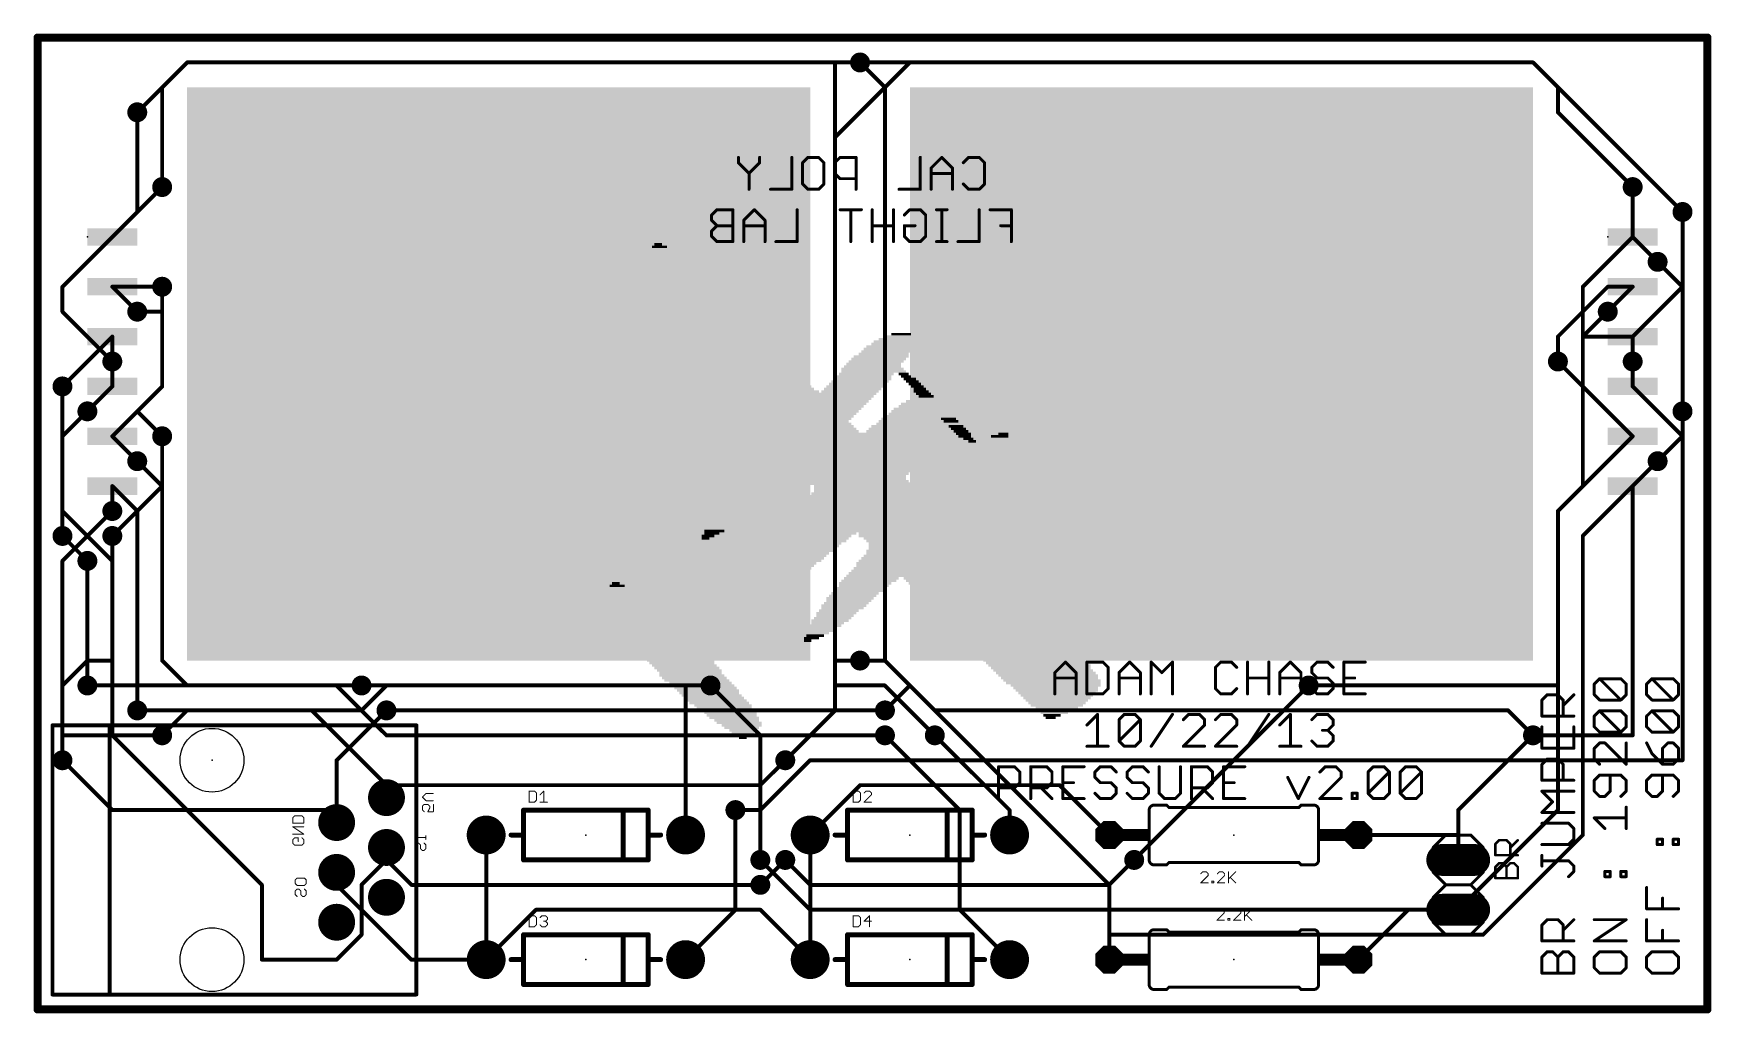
# Model space of a CAD drawing. Extents: x -0.2 to 85.3, y -0.2 to 49.7.
import ezdxf

# ---------------------------------------------------------------- set-up
doc = ezdxf.new("R2010")
doc.units = 0
for name, color, linetype in [('1', 22, 'CONTINUOUS'), ('16', 175, 'CONTINUOUS'), ('17', 82, 'CONTINUOUS'), ('18', 82, 'CONTINUOUS'), ('20', 7, 'CONTINUOUS'), ('21', 253, 'CONTINUOUS'), ('22', 253, 'CONTINUOUS'), ('23', 7, 'CONTINUOUS'), ('25', 253, 'CONTINUOUS'), ('41', 22, 'CONTINUOUS'), ('42', 175, 'CONTINUOUS'), ('51', 253, 'CONTINUOUS')]:
    doc.layers.add(name, color=color, linetype=linetype)

# ---------------------------------------------------------------- blocks, each defined once
blk = doc.blocks.new('RECT')
blk.add_solid([(-0.5, -0.5), (0.5, -0.5), (-0.5, 0.5), (0.5, 0.5)])
blk = doc.blocks.new('LONGP100')
at = {"const_width": 1}
blk.add_lwpolyline([(-0.5, 0), (0.5, 0)], dxfattribs=at)
at = {"const_width": 0.5}
for points in [[(-0.5, 0.25, 1), (-0.5, -0.25)], [(0.5, -0.25, 1), (0.5, 0.25)]]:
    blk.add_lwpolyline(points, format="xyb", dxfattribs=at)
blk = doc.blocks.new('ROUNDP')
at = {"const_width": 0.5}
blk.add_lwpolyline([(0, -0.25, 1), (0, 0.25, 1), (0, -0.25)], format="xyb", dxfattribs=at)
blk = doc.blocks.new('OCTAGONP')
at = {"const_width": 0.5}
blk.add_lwpolyline([(-0.25, -0.1036), (-0.25, 0.1036), (-0.1036, 0.25), (0.1036, 0.25), (0.25, 0.1036), (0.25, -0.1036), (0.1036, -0.25), (-0.1036, -0.25), (-0.25, -0.1036), (-0.25, 0.1036)], dxfattribs=at)
blk = doc.blocks.new('ROUNDV')
at = {"const_width": 0.5}
blk.add_lwpolyline([(0, -0.25, 1), (0, 0.25, 1), (0, -0.25)], format="xyb", dxfattribs=at)

msp = doc.modelspace()

# ---------------------------------------------------------------- linework, layer by layer
at = {"layer": '1', "const_width": 0.2032}
for points in [[(7.62, 48.26), (6.35, 46.99)], [(40.64, 48.26), (7.62, 48.26)], [(40.64, 17.78), (40.64, 48.26)], [(43.18, 46.99), (41.91, 48.26)], [(41.91, 48.26), (76.2, 48.26)], [(76.2, 48.26), (77.47, 46.99)], [(6.35, 46.99), (6.35, 41.91)], [(43.18, 17.78), (43.18, 46.99)], [(77.47, 46.99), (77.47, 45.72)], [(5.08, 45.72), (5.08, 40.64)], [(77.47, 45.72), (81.28, 41.91)], [(5.08, 40.64), (3.81, 39.37)], [(83.82, 40.64), (83.82, 36.83)], [(1.27, 36.83), (3.81, 39.37)], [(82.55, 38.1), (81.28, 39.37)], [(1.27, 35.56), (1.27, 36.83)], [(3.81, 36.83), (5.08, 35.56)], [(6.35, 36.83), (6.35, 31.75)], [(80.01, 36.83), (77.47, 34.29)], [(81.28, 36.83), (80.01, 36.83)], [(83.82, 36.83), (81.28, 34.29)], [(3.81, 33.02), (1.27, 35.56)], [(78.74, 34.29), (80.01, 35.56)], [(3.81, 34.29), (3.81, 33.02)], [(77.47, 34.29), (77.47, 33.02)], [(78.74, 26.67), (78.74, 34.29)], [(81.28, 33.02), (81.28, 31.75)], [(1.27, 24.13), (1.27, 31.75)], [(2.54, 30.48), (3.81, 31.75)], [(6.35, 31.75), (5.08, 30.48)], [(5.08, 30.48), (3.81, 29.21)], [(5.08, 30.48), (6.35, 29.21)], [(83.82, 29.21), (83.82, 30.48)], [(78.74, 26.67), (81.28, 29.21)], [(82.55, 27.94), (83.82, 29.21)], [(6.35, 26.67), (5.08, 27.94)], [(5.08, 25.4), (3.81, 26.67)], [(6.35, 17.78), (6.35, 26.67)], [(77.47, 25.4), (78.74, 26.67)], [(78.74, 24.13), (81.28, 26.67)], [(1.27, 22.86), (3.81, 25.4)], [(5.08, 15.24), (5.08, 25.4)], [(77.47, 10.16), (77.47, 25.4)], [(3.81, 24.13), (3.81, 13.97)], [(78.74, 8.89), (78.74, 24.13)], [(1.27, 12.7), (1.27, 22.86)], [(2.54, 16.51), (2.54, 22.86)], [(7.62, 16.51), (6.35, 17.78)], [(40.64, 15.24), (40.64, 17.78)], [(40.64, 17.78), (41.91, 17.78)], [(44.45, 16.51), (43.18, 17.78)], [(16.51, 16.51), (7.62, 16.51)], [(17.78, 16.51), (16.51, 15.24)], [(33.02, 16.51), (17.78, 16.51)], [(33.02, 8.89), (33.02, 16.51)], [(36.83, 13.97), (34.29, 16.51)], [(44.45, 16.51), (43.18, 15.24)], [(54.61, 6.35), (44.45, 16.51)], [(55.88, 7.62), (64.77, 16.51)], [(7.62, 15.24), (6.35, 13.97)], [(16.51, 15.24), (7.62, 15.24)], [(17.78, 15.24), (15.24, 12.7)], [(38.1, 12.7), (40.64, 15.24)], [(3.81, 13.97), (11.43, 6.35)], [(36.83, 7.62), (36.83, 13.97)], [(46.99, 10.16), (43.18, 13.97)], [(49.53, 10.16), (45.72, 13.97)], [(72.39, 10.16), (76.2, 13.97)], [(15.24, 12.7), (15.24, 9.525)], [(35.56, 5.08), (35.56, 10.16)], [(46.99, 5.08), (46.99, 10.16)], [(49.53, 8.89), (49.53, 10.16)], [(72.39, 8.89), (72.39, 10.16)], [(72.39, 5.08), (77.47, 10.16)], [(22.86, 2.54), (22.86, 8.89)], [(39.37, 8.89), (39.37, 2.54)], [(72.39, 8.89), (67.31, 8.89)], [(72.39, 7.62), (72.39, 8.89)], [(73.66, 3.81), (78.74, 8.89)], [(16.51, 6.35), (17.78, 7.62)], [(17.78, 7.62), (17.78, 8.255)], [(36.83, 6.35), (38.1, 7.62)], [(11.43, 6.35), (11.43, 2.54)], [(16.51, 3.81), (16.51, 6.35)], [(54.61, 3.81), (54.61, 6.35)], [(33.02, 2.54), (35.56, 5.08)], [(49.53, 2.54), (46.99, 5.08)], [(15.24, 2.54), (16.51, 3.81)], [(54.61, 3.81), (73.66, 3.81)], [(54.61, 2.54), (54.61, 3.81)], [(11.43, 2.54), (15.24, 2.54)]]:
    msp.add_lwpolyline(points, dxfattribs=at)
at = {"layer": '1', "const_width": 0.1016}
for points in [[(7.62, 48.3108, 1), (7.62, 48.2092)], [(7.6559, 48.2241, 1), (7.5841, 48.2959)], [(40.6908, 48.26, 1), (40.5892, 48.26)], [(40.64, 48.2092, 1), (40.64, 48.3108)], [(41.9459, 48.2959, 1), (41.8741, 48.2241)], [(41.91, 48.3108, 1), (41.91, 48.2092)], [(76.2359, 48.2959, 1), (76.1641, 48.2241)], [(76.2, 48.2092, 1), (76.2, 48.3108)], [(6.4008, 46.99, 1), (6.2992, 46.99)], [(6.3141, 47.0259, 1), (6.3859, 46.9541)], [(43.2308, 46.99, 1), (43.1292, 46.99)], [(43.1441, 46.9541, 1), (43.2159, 47.0259)], [(77.5208, 46.99, 1), (77.4192, 46.99)], [(77.4341, 46.9541, 1), (77.5059, 47.0259)], [(5.1308, 45.72, 1), (5.0292, 45.72)], [(77.5059, 45.7559, 1), (77.4341, 45.6841)], [(77.4192, 45.72, 1), (77.5208, 45.72)], [(6.2992, 41.91, 1), (6.4008, 41.91)], [(81.2441, 41.8741, 1), (81.3159, 41.9459)], [(5.0292, 40.64, 1), (5.1308, 40.64)], [(5.1159, 40.6041, 1), (5.0441, 40.6759)], [(83.8708, 40.64, 1), (83.7692, 40.64)], [(3.7741, 39.4059, 1), (3.8459, 39.3341)], [(3.8459, 39.3341, 1), (3.7741, 39.4059)], [(81.3159, 39.4059, 1), (81.2441, 39.3341)], [(82.5141, 38.0641, 1), (82.5859, 38.1359)], [(1.3208, 36.83, 1), (1.2192, 36.83)], [(1.2341, 36.8659, 1), (1.3059, 36.7941)], [(3.8459, 36.8659, 1), (3.7741, 36.7941)], [(6.4008, 36.83, 1), (6.2992, 36.83)], [(80.01, 36.8808, 1), (80.01, 36.7792)], [(80.0459, 36.7941, 1), (79.9741, 36.8659)], [(81.28, 36.7792, 1), (81.28, 36.8808)], [(83.7692, 36.83, 1), (83.8708, 36.83)], [(83.8559, 36.7941, 1), (83.7841, 36.8659)], [(1.3059, 35.5959, 1), (1.2341, 35.5241)], [(1.2192, 35.56, 1), (1.3208, 35.56)], [(5.0441, 35.5241, 1), (5.1159, 35.5959)], [(80.0459, 35.5241, 1), (79.9741, 35.5959)], [(3.8608, 34.29, 1), (3.7592, 34.29)], [(77.5208, 34.29, 1), (77.4192, 34.29)], [(77.4341, 34.3259, 1), (77.5059, 34.2541)], [(78.7908, 34.29, 1), (78.6892, 34.29)], [(78.7041, 34.3259, 1), (78.7759, 34.2541)], [(81.2441, 34.3259, 1), (81.3159, 34.2541)], [(3.7592, 33.02, 1), (3.8608, 33.02)], [(3.7741, 32.9841, 1), (3.8459, 33.0559)], [(77.4192, 33.02, 1), (77.5208, 33.02)], [(81.3308, 33.02, 1), (81.2292, 33.02)], [(1.3208, 31.75, 1), (1.2192, 31.75)], [(3.8459, 31.7141, 1), (3.7741, 31.7859)], [(6.2992, 31.75, 1), (6.4008, 31.75)], [(6.3859, 31.7141, 1), (6.3141, 31.7859)], [(81.2292, 31.75, 1), (81.3308, 31.75)], [(2.5041, 30.5159, 1), (2.5759, 30.4441)], [(5.1159, 30.5159, 1), (5.0441, 30.4441)], [(5.0441, 30.5159, 1), (5.1159, 30.4441)], [(5.1159, 30.4441, 1), (5.0441, 30.5159)], [(83.8708, 30.48, 1), (83.7692, 30.48)], [(3.7741, 29.2459, 1), (3.8459, 29.1741)], [(6.3141, 29.1741, 1), (6.3859, 29.2459)], [(81.3159, 29.1741, 1), (81.2441, 29.2459)], [(83.7692, 29.21, 1), (83.8708, 29.21)], [(83.8559, 29.1741, 1), (83.7841, 29.2459)], [(5.1159, 27.9759, 1), (5.0441, 27.9041)], [(82.5141, 27.9759, 1), (82.5859, 27.9041)], [(3.8459, 26.7059, 1), (3.7741, 26.6341)], [(6.4008, 26.67, 1), (6.2992, 26.67)], [(6.3141, 26.6341, 1), (6.3859, 26.7059)], [(78.7041, 26.7059, 1), (78.7759, 26.6341)], [(78.6892, 26.67, 1), (78.7908, 26.67)], [(78.7759, 26.6341, 1), (78.7041, 26.7059)], [(81.3159, 26.6341, 1), (81.2441, 26.7059)], [(3.8459, 25.3641, 1), (3.7741, 25.4359)], [(5.1308, 25.4, 1), (5.0292, 25.4)], [(5.0441, 25.3641, 1), (5.1159, 25.4359)], [(77.5208, 25.4, 1), (77.4192, 25.4)], [(77.4341, 25.4359, 1), (77.5059, 25.3641)], [(1.2192, 24.13, 1), (1.3208, 24.13)], [(3.8608, 24.13, 1), (3.7592, 24.13)], [(78.7908, 24.13, 1), (78.6892, 24.13)], [(78.7041, 24.1659, 1), (78.7759, 24.0941)], [(1.3208, 22.86, 1), (1.2192, 22.86)], [(1.2341, 22.8959, 1), (1.3059, 22.8241)], [(2.5908, 22.86, 1), (2.4892, 22.86)], [(6.3859, 17.8159, 1), (6.3141, 17.7441)], [(6.2992, 17.78, 1), (6.4008, 17.78)], [(40.6908, 17.78, 1), (40.5892, 17.78)], [(40.64, 17.8308, 1), (40.64, 17.7292)], [(40.5892, 17.78, 1), (40.6908, 17.78)], [(41.91, 17.7292, 1), (41.91, 17.8308)], [(43.2159, 17.8159, 1), (43.1441, 17.7441)], [(43.1292, 17.78, 1), (43.2308, 17.78)], [(2.4892, 16.51, 1), (2.5908, 16.51)], [(7.62, 16.5608, 1), (7.62, 16.4592)], [(7.5841, 16.4741, 1), (7.6559, 16.5459)], [(16.51, 16.4592, 1), (16.51, 16.5608)], [(17.78, 16.5608, 1), (17.78, 16.4592)], [(17.8159, 16.4741, 1), (17.7441, 16.5459)], [(33.0708, 16.51, 1), (32.9692, 16.51)], [(33.02, 16.4592, 1), (33.02, 16.5608)], [(34.3259, 16.5459, 1), (34.2541, 16.4741)], [(44.4859, 16.5459, 1), (44.4141, 16.4741)], [(44.4859, 16.4741, 1), (44.4141, 16.5459)], [(44.4141, 16.4741, 1), (44.4859, 16.5459)], [(64.8059, 16.4741, 1), (64.7341, 16.5459)], [(5.0292, 15.24, 1), (5.1308, 15.24)], [(7.62, 15.2908, 1), (7.62, 15.1892)], [(7.6559, 15.2041, 1), (7.5841, 15.2759)], [(16.4741, 15.2759, 1), (16.5459, 15.2041)], [(16.51, 15.1892, 1), (16.51, 15.2908)], [(17.8159, 15.2041, 1), (17.7441, 15.2759)], [(40.5892, 15.24, 1), (40.6908, 15.24)], [(40.6759, 15.2041, 1), (40.6041, 15.2759)], [(43.1441, 15.2759, 1), (43.2159, 15.2041)], [(3.8459, 14.0059, 1), (3.7741, 13.9341)], [(3.7592, 13.97, 1), (3.8608, 13.97)], [(6.3141, 14.0059, 1), (6.3859, 13.9341)], [(36.8808, 13.97, 1), (36.7792, 13.97)], [(36.7941, 13.9341, 1), (36.8659, 14.0059)], [(43.2159, 14.0059, 1), (43.1441, 13.9341)], [(45.7559, 14.0059, 1), (45.6841, 13.9341)], [(76.2359, 13.9341, 1), (76.1641, 14.0059)], [(1.2192, 12.7, 1), (1.3208, 12.7)], [(15.2908, 12.7, 1), (15.1892, 12.7)], [(15.2041, 12.7359, 1), (15.2759, 12.6641)], [(38.0641, 12.7359, 1), (38.1359, 12.6641)], [(35.6108, 10.16, 1), (35.5092, 10.16)], [(47.0408, 10.16, 1), (46.9392, 10.16)], [(49.5808, 10.16, 1), (49.4792, 10.16)], [(72.4408, 10.16, 1), (72.3392, 10.16)], [(77.5059, 10.1241, 1), (77.4341, 10.1959)], [(15.1892, 9.525, 1), (15.2908, 9.525)], [(46.9541, 10.1241, 1), (47.0259, 10.1959)], [(49.4941, 10.1241, 1), (49.5659, 10.1959)], [(72.3541, 10.1959, 1), (72.4259, 10.1241)], [(77.4192, 10.16, 1), (77.5208, 10.16)], [(22.9108, 8.89, 1), (22.8092, 8.89)], [(32.9692, 8.89, 1), (33.0708, 8.89)], [(39.4208, 8.89, 1), (39.3192, 8.89)], [(49.4792, 8.89, 1), (49.5808, 8.89)], [(67.31, 8.9408, 1), (67.31, 8.8392)], [(72.4408, 8.89, 1), (72.3392, 8.89)], [(72.3392, 8.89, 1), (72.4408, 8.89)], [(72.39, 8.8392, 1), (72.39, 8.9408)], [(78.6892, 8.89, 1), (78.7908, 8.89)], [(78.7759, 8.8541, 1), (78.7041, 8.9259)], [(17.8308, 8.255, 1), (17.7292, 8.255)], [(17.8159, 7.5841, 1), (17.7441, 7.6559)], [(38.1359, 7.5841, 1), (38.0641, 7.6559)], [(55.8441, 7.6559, 1), (55.9159, 7.5841)], [(17.7292, 7.62, 1), (17.8308, 7.62)], [(36.7792, 7.62, 1), (36.8808, 7.62)], [(72.3392, 7.62, 1), (72.4408, 7.62)], [(11.4808, 6.35, 1), (11.3792, 6.35)], [(11.3941, 6.3141, 1), (11.4659, 6.3859)], [(16.5608, 6.35, 1), (16.4592, 6.35)], [(16.4741, 6.3859, 1), (16.5459, 6.3141)], [(36.7941, 6.3859, 1), (36.8659, 6.3141)], [(54.6608, 6.35, 1), (54.5592, 6.35)], [(54.5741, 6.3141, 1), (54.6459, 6.3859)], [(35.5092, 5.08, 1), (35.6108, 5.08)], [(35.5959, 5.0441, 1), (35.5241, 5.1159)], [(47.0259, 5.1159, 1), (46.9541, 5.0441)], [(46.9392, 5.08, 1), (47.0408, 5.08)], [(72.3541, 5.1159, 1), (72.4259, 5.0441)], [(16.4592, 3.81, 1), (16.5608, 3.81)], [(16.5459, 3.7741, 1), (16.4741, 3.8459)], [(54.61, 3.8608, 1), (54.61, 3.7592)], [(54.6608, 3.81, 1), (54.5592, 3.81)], [(54.5592, 3.81, 1), (54.6608, 3.81)], [(73.6241, 3.8459, 1), (73.6959, 3.7741)], [(73.66, 3.7592, 1), (73.66, 3.8608)], [(11.43, 2.5908, 1), (11.43, 2.4892)], [(11.3792, 2.54, 1), (11.4808, 2.54)], [(15.2041, 2.5759, 1), (15.2759, 2.5041)], [(15.24, 2.4892, 1), (15.24, 2.5908)], [(22.8092, 2.54, 1), (22.9108, 2.54)], [(32.9841, 2.5759, 1), (33.0559, 2.5041)], [(39.3192, 2.54, 1), (39.4208, 2.54)], [(49.4941, 2.5041, 1), (49.5659, 2.5759)], [(54.5592, 2.54, 1), (54.6608, 2.54)]]:
    msp.add_lwpolyline(points, format="xyb", dxfattribs=at)
at = {"layer": '16', "const_width": 0.2032}
for points in [[(7.62, 48.26), (5.08, 45.72)], [(41.91, 48.26), (7.62, 48.26)], [(40.64, 44.45), (44.45, 48.26)], [(44.45, 48.26), (76.2, 48.26)], [(76.2, 48.26), (83.82, 40.64)], [(40.64, 16.51), (40.64, 44.45)], [(6.35, 41.91), (3.81, 39.37)], [(81.28, 41.91), (81.28, 39.37)], [(78.74, 36.83), (81.28, 39.37)], [(83.82, 36.83), (82.55, 38.1)], [(3.81, 36.83), (6.35, 36.83)], [(78.74, 34.29), (78.74, 36.83)], [(80.01, 35.56), (81.28, 36.83)], [(83.82, 30.48), (83.82, 36.83)], [(5.08, 35.56), (6.35, 35.56)], [(6.35, 35.56), (6.35, 31.75)], [(1.27, 31.75), (3.81, 34.29)], [(81.28, 34.29), (78.74, 34.29)], [(81.28, 34.29), (81.28, 33.02)], [(3.81, 33.02), (3.81, 31.75)], [(77.47, 33.02), (81.28, 29.21)], [(6.35, 31.75), (3.81, 29.21)], [(83.82, 29.21), (81.28, 31.75)], [(1.27, 29.21), (2.54, 30.48)], [(1.27, 25.4), (1.27, 29.21)], [(5.08, 27.94), (3.81, 29.21)], [(6.35, 29.21), (6.35, 26.67)], [(77.47, 25.4), (81.28, 29.21)], [(83.82, 12.7), (83.82, 29.21)], [(81.28, 26.67), (82.55, 27.94)], [(3.81, 25.4), (3.81, 26.67)], [(6.35, 26.67), (3.81, 24.13)], [(81.28, 13.97), (81.28, 26.67)], [(3.81, 22.86), (1.27, 25.4)], [(77.47, 16.51), (77.47, 25.4)], [(2.54, 22.86), (1.27, 24.13)], [(3.81, 17.78), (3.81, 22.86)], [(1.27, 16.51), (2.54, 17.78)], [(2.54, 17.78), (3.81, 17.78)], [(41.91, 17.78), (43.18, 17.78)], [(43.18, 17.78), (45.72, 15.24)], [(1.27, 13.97), (1.27, 16.51)], [(15.24, 16.51), (2.54, 16.51)], [(17.78, 13.97), (15.24, 16.51)], [(34.29, 16.51), (16.51, 16.51)], [(43.18, 16.51), (40.64, 16.51)], [(45.72, 13.97), (43.18, 16.51)], [(64.77, 16.51), (77.47, 16.51)], [(13.97, 15.24), (5.08, 15.24)], [(17.78, 11.43), (13.97, 15.24)], [(43.18, 15.24), (17.78, 15.24)], [(45.72, 15.24), (74.93, 15.24)], [(74.93, 15.24), (76.2, 13.97)], [(6.35, 13.97), (1.27, 13.97)], [(43.18, 13.97), (17.78, 13.97)], [(76.2, 13.97), (81.28, 13.97)], [(3.81, 10.16), (1.27, 12.7)], [(36.83, 11.43), (38.1, 12.7)], [(36.83, 10.16), (39.37, 12.7)], [(39.37, 12.7), (83.82, 12.7)], [(17.78, 11.43), (36.83, 11.43)], [(17.78, 11.43), (17.78, 10.795)], [(39.37, 8.89), (41.91, 11.43)], [(41.91, 11.43), (52.07, 11.43)], [(52.07, 11.43), (54.61, 8.89)], [(15.24, 10.16), (3.81, 10.16)], [(15.24, 10.16), (15.24, 9.525)], [(35.56, 10.16), (36.83, 10.16)], [(17.78, 7.62), (17.78, 8.255)], [(17.78, 7.62), (19.05, 6.35)], [(39.37, 5.08), (36.83, 7.62)], [(38.1, 7.62), (39.37, 6.35)], [(54.61, 6.35), (55.88, 7.62)], [(15.24, 6.35), (15.24, 6.985)], [(19.05, 2.54), (15.24, 6.35)], [(19.05, 6.35), (36.83, 6.35)], [(39.37, 6.35), (54.61, 6.35)], [(25.4, 5.08), (22.86, 2.54)], [(36.83, 5.08), (25.4, 5.08)], [(39.37, 2.54), (36.83, 5.08)], [(69.85, 5.08), (39.37, 5.08)], [(69.85, 5.08), (67.31, 2.54)], [(72.39, 5.08), (69.85, 5.08)], [(22.86, 2.54), (19.05, 2.54)]]:
    msp.add_lwpolyline(points, dxfattribs=at)
at = {"layer": '16', "const_width": 0.1016}
for points in [[(7.62, 48.3108, 1), (7.62, 48.2092)], [(7.6559, 48.2241, 1), (7.5841, 48.2959)], [(41.91, 48.2092, 1), (41.91, 48.3108)], [(44.45, 48.3108, 1), (44.45, 48.2092)], [(44.4859, 48.2241, 1), (44.4141, 48.2959)], [(76.2359, 48.2959, 1), (76.1641, 48.2241)], [(76.2, 48.2092, 1), (76.2, 48.3108)], [(5.0441, 45.7559, 1), (5.1159, 45.6841)], [(40.6908, 44.45, 1), (40.5892, 44.45)], [(40.6041, 44.4859, 1), (40.6759, 44.4141)], [(6.3859, 41.8741, 1), (6.3141, 41.9459)], [(81.3308, 41.91, 1), (81.2292, 41.91)], [(83.7841, 40.6041, 1), (83.8559, 40.6759)], [(3.7741, 39.4059, 1), (3.8459, 39.3341)], [(81.2292, 39.37, 1), (81.3308, 39.37)], [(81.3159, 39.3341, 1), (81.2441, 39.4059)], [(82.5859, 38.1359, 1), (82.5141, 38.0641)], [(3.81, 36.8808, 1), (3.81, 36.7792)], [(6.35, 36.7792, 1), (6.35, 36.8808)], [(78.7908, 36.83, 1), (78.6892, 36.83)], [(78.7041, 36.8659, 1), (78.7759, 36.7941)], [(81.3159, 36.7941, 1), (81.2441, 36.8659)], [(83.8708, 36.83, 1), (83.7692, 36.83)], [(83.7841, 36.7941, 1), (83.8559, 36.8659)], [(5.08, 35.6108, 1), (5.08, 35.5092)], [(6.4008, 35.56, 1), (6.2992, 35.56)], [(6.35, 35.5092, 1), (6.35, 35.6108)], [(79.9741, 35.5959, 1), (80.0459, 35.5241)], [(3.8459, 34.2541, 1), (3.7741, 34.3259)], [(78.74, 34.3408, 1), (78.74, 34.2392)], [(78.6892, 34.29, 1), (78.7908, 34.29)], [(81.3308, 34.29, 1), (81.2292, 34.29)], [(81.28, 34.2392, 1), (81.28, 34.3408)], [(3.8608, 33.02, 1), (3.7592, 33.02)], [(77.5059, 33.0559, 1), (77.4341, 32.9841)], [(81.2292, 33.02, 1), (81.3308, 33.02)], [(1.2341, 31.7859, 1), (1.3059, 31.7141)], [(3.7592, 31.75, 1), (3.8608, 31.75)], [(6.2992, 31.75, 1), (6.4008, 31.75)], [(6.3859, 31.7141, 1), (6.3141, 31.7859)], [(81.3159, 31.7859, 1), (81.2441, 31.7141)], [(2.5759, 30.4441, 1), (2.5041, 30.5159)], [(83.7692, 30.48, 1), (83.8708, 30.48)], [(1.3208, 29.21, 1), (1.2192, 29.21)], [(1.2341, 29.2459, 1), (1.3059, 29.1741)], [(3.8459, 29.2459, 1), (3.7741, 29.1741)], [(3.7741, 29.2459, 1), (3.8459, 29.1741)], [(6.4008, 29.21, 1), (6.2992, 29.21)], [(81.3159, 29.1741, 1), (81.2441, 29.2459)], [(81.2441, 29.1741, 1), (81.3159, 29.2459)], [(83.8708, 29.21, 1), (83.7692, 29.21)], [(83.7841, 29.1741, 1), (83.8559, 29.2459)], [(5.0441, 27.9041, 1), (5.1159, 27.9759)], [(82.5859, 27.9041, 1), (82.5141, 27.9759)], [(3.8608, 26.67, 1), (3.7592, 26.67)], [(6.2992, 26.67, 1), (6.4008, 26.67)], [(6.3859, 26.6341, 1), (6.3141, 26.7059)], [(81.3308, 26.67, 1), (81.2292, 26.67)], [(81.2441, 26.7059, 1), (81.3159, 26.6341)], [(1.3059, 25.4359, 1), (1.2341, 25.3641)], [(1.2192, 25.4, 1), (1.3208, 25.4)], [(3.7592, 25.4, 1), (3.8608, 25.4)], [(77.5208, 25.4, 1), (77.4192, 25.4)], [(77.4341, 25.4359, 1), (77.5059, 25.3641)], [(1.3059, 24.1659, 1), (1.2341, 24.0941)], [(3.7741, 24.1659, 1), (3.8459, 24.0941)], [(2.5041, 22.8241, 1), (2.5759, 22.8959)], [(3.8608, 22.86, 1), (3.7592, 22.86)], [(3.7741, 22.8241, 1), (3.8459, 22.8959)], [(2.54, 17.8308, 1), (2.54, 17.7292)], [(2.5759, 17.7441, 1), (2.5041, 17.8159)], [(3.7592, 17.78, 1), (3.8608, 17.78)], [(3.81, 17.7292, 1), (3.81, 17.8308)], [(41.91, 17.8308, 1), (41.91, 17.7292)], [(43.2159, 17.8159, 1), (43.1441, 17.7441)], [(43.18, 17.7292, 1), (43.18, 17.8308)], [(1.3208, 16.51, 1), (1.2192, 16.51)], [(1.2341, 16.5459, 1), (1.3059, 16.4741)], [(2.54, 16.5608, 1), (2.54, 16.4592)], [(15.2759, 16.5459, 1), (15.2041, 16.4741)], [(15.24, 16.4592, 1), (15.24, 16.5608)], [(16.51, 16.5608, 1), (16.51, 16.4592)], [(34.29, 16.4592, 1), (34.29, 16.5608)], [(40.64, 16.5608, 1), (40.64, 16.4592)], [(40.5892, 16.51, 1), (40.6908, 16.51)], [(43.2159, 16.5459, 1), (43.1441, 16.4741)], [(43.18, 16.4592, 1), (43.18, 16.5608)], [(64.77, 16.5608, 1), (64.77, 16.4592)], [(77.4192, 16.51, 1), (77.5208, 16.51)], [(77.47, 16.4592, 1), (77.47, 16.5608)], [(5.08, 15.2908, 1), (5.08, 15.1892)], [(14.0059, 15.2759, 1), (13.9341, 15.2041)], [(13.97, 15.1892, 1), (13.97, 15.2908)], [(17.78, 15.2908, 1), (17.78, 15.1892)], [(43.18, 15.1892, 1), (43.18, 15.2908)], [(45.72, 15.2908, 1), (45.72, 15.1892)], [(45.6841, 15.2041, 1), (45.7559, 15.2759)], [(74.9659, 15.2759, 1), (74.8941, 15.2041)], [(74.93, 15.1892, 1), (74.93, 15.2908)], [(1.27, 14.0208, 1), (1.27, 13.9192)], [(1.2192, 13.97, 1), (1.3208, 13.97)], [(6.35, 13.9192, 1), (6.35, 14.0208)], [(17.78, 14.0208, 1), (17.78, 13.9192)], [(17.7441, 13.9341, 1), (17.8159, 14.0059)], [(43.18, 13.9192, 1), (43.18, 14.0208)], [(45.6841, 13.9341, 1), (45.7559, 14.0059)], [(76.2, 14.0208, 1), (76.2, 13.9192)], [(76.1641, 13.9341, 1), (76.2359, 14.0059)], [(81.2292, 13.97, 1), (81.3308, 13.97)], [(81.28, 13.9192, 1), (81.28, 14.0208)], [(1.3059, 12.7359, 1), (1.2341, 12.6641)], [(38.1359, 12.6641, 1), (38.0641, 12.7359)], [(39.37, 12.7508, 1), (39.37, 12.6492)], [(39.4059, 12.6641, 1), (39.3341, 12.7359)], [(83.7692, 12.7, 1), (83.8708, 12.7)], [(83.82, 12.6492, 1), (83.82, 12.7508)], [(17.78, 11.4808, 1), (17.78, 11.3792)], [(17.8308, 11.43, 1), (17.7292, 11.43)], [(17.7441, 11.3941, 1), (17.8159, 11.4659)], [(36.7941, 11.4659, 1), (36.8659, 11.3941)], [(36.83, 11.3792, 1), (36.83, 11.4808)], [(41.91, 11.4808, 1), (41.91, 11.3792)], [(41.9459, 11.3941, 1), (41.8741, 11.4659)], [(52.1059, 11.4659, 1), (52.0341, 11.3941)], [(52.07, 11.3792, 1), (52.07, 11.4808)], [(3.81, 10.2108, 1), (3.81, 10.1092)], [(15.2908, 10.16, 1), (15.1892, 10.16)], [(15.24, 10.1092, 1), (15.24, 10.2108)], [(17.7292, 10.795, 1), (17.8308, 10.795)], [(35.56, 10.2108, 1), (35.56, 10.1092)], [(36.83, 10.1092, 1), (36.83, 10.2108)], [(3.7741, 10.1241, 1), (3.8459, 10.1959)], [(15.1892, 9.525, 1), (15.2908, 9.525)], [(36.7941, 10.1959, 1), (36.8659, 10.1241)], [(39.3341, 8.9259, 1), (39.4059, 8.8541)], [(54.5741, 8.8541, 1), (54.6459, 8.9259)], [(17.8308, 8.255, 1), (17.7292, 8.255)], [(17.8159, 7.6559, 1), (17.7441, 7.5841)], [(36.8659, 7.6559, 1), (36.7941, 7.5841)], [(38.1359, 7.6559, 1), (38.0641, 7.5841)], [(55.9159, 7.5841, 1), (55.8441, 7.6559)], [(15.2908, 6.985, 1), (15.1892, 6.985)], [(17.7292, 7.62, 1), (17.8308, 7.62)], [(15.2759, 6.3859, 1), (15.2041, 6.3141)], [(15.1892, 6.35, 1), (15.2908, 6.35)], [(19.05, 6.4008, 1), (19.05, 6.2992)], [(19.0141, 6.3141, 1), (19.0859, 6.3859)], [(36.83, 6.2992, 1), (36.83, 6.4008)], [(39.37, 6.4008, 1), (39.37, 6.2992)], [(39.3341, 6.3141, 1), (39.4059, 6.3859)], [(54.5741, 6.3859, 1), (54.6459, 6.3141)], [(54.61, 6.2992, 1), (54.61, 6.4008)], [(25.4, 5.1308, 1), (25.4, 5.0292)], [(25.4359, 5.0441, 1), (25.3641, 5.1159)], [(36.8659, 5.1159, 1), (36.7941, 5.0441)], [(36.83, 5.0292, 1), (36.83, 5.1308)], [(39.37, 5.1308, 1), (39.37, 5.0292)], [(39.3341, 5.0441, 1), (39.4059, 5.1159)], [(69.85, 5.1308, 1), (69.85, 5.0292)], [(69.8859, 5.0441, 1), (69.8141, 5.1159)], [(69.85, 5.0292, 1), (69.85, 5.1308)], [(72.39, 5.0292, 1), (72.39, 5.1308)], [(19.05, 2.5908, 1), (19.05, 2.4892)], [(19.0141, 2.5041, 1), (19.0859, 2.5759)], [(22.8241, 2.5759, 1), (22.8959, 2.5041)], [(22.86, 2.4892, 1), (22.86, 2.5908)], [(39.3341, 2.5041, 1), (39.4059, 2.5759)], [(67.2741, 2.5759, 1), (67.3459, 2.5041)]]:
    msp.add_lwpolyline(points, format="xyb", dxfattribs=at)
at = {"layer": '20', "const_width": 0.4064}
for points in [[(0, 0), (0, 49.53)], [(0, 49.53), (85.09, 49.53)], [(85.09, 49.53), (85.09, 0)], [(85.09, 0), (0, 0)]]:
    msp.add_lwpolyline(points, dxfattribs=at)
at = {"layer": '20', "const_width": 0.2032}
for points in [[(0.1016, 49.53, 1), (-0.1016, 49.53)], [(0, 49.6316, 1), (0, 49.4284)], [(85.1916, 49.53, 1), (84.9884, 49.53)], [(85.09, 49.4284, 1), (85.09, 49.6316)], [(0, 0.1016, 1), (0, -0.1016)], [(-0.1016, 0, 1), (0.1016, 0)], [(84.9884, 0, 1), (85.1916, 0)], [(85.09, -0.1016, 1), (85.09, 0.1016)]]:
    msp.add_lwpolyline(points, format="xyb", dxfattribs=at)
at = {"layer": '20'}
for centre in [(8.89, 12.7), (8.89, 2.54)]:
    msp.add_circle(centre, 1.6256, dxfattribs=at)
at = {"layer": '21'}
for points, const_width in [([(51.8344, 17.1629), (52.3767, 17.7052)], 0.1524), ([(51.8344, 16.0782), (51.8344, 17.1629)], 0.1524), ([(52.3767, 17.7052), (52.9191, 17.1629)], 0.1524), ([(52.9191, 17.1629), (52.9191, 16.0782)], 0.1524), ([(53.4716, 17.7052), (53.4716, 16.0782)], 0.1524), ([(54.2851, 17.7052), (53.4716, 17.7052)], 0.1524), ([(54.5562, 17.434), (54.2851, 17.7052)], 0.1524), ([(54.5562, 16.3494), (54.5562, 17.434)], 0.1524), ([(55.1087, 17.1629), (55.651, 17.7052)], 0.1524), ([(55.1087, 16.0782), (55.1087, 17.1629)], 0.1524), ([(55.651, 17.7052), (56.1934, 17.1629)], 0.1524), ([(56.1934, 17.1629), (56.1934, 16.0782)], 0.1524), ([(56.7459, 16.0782), (56.7459, 17.7052)], 0.1524), ([(56.7459, 17.7052), (57.2882, 17.1629)], 0.1524), ([(57.2882, 17.1629), (57.8305, 17.7052)], 0.1524), ([(57.8305, 17.7052), (57.8305, 16.0782)], 0.1524), ([(60.2913, 17.7052), (60.0202, 17.434)], 0.1524), ([(60.0202, 17.434), (60.0202, 16.3494)], 0.1524), ([(60.8337, 17.7052), (60.2913, 17.7052)], 0.1524), ([(61.1048, 17.434), (60.8337, 17.7052)], 0.1524), ([(61.6573, 16.0782), (61.6573, 17.7052)], 0.1524), ([(62.742, 17.7052), (62.742, 16.0782)], 0.1524), ([(63.2945, 17.1629), (63.8368, 17.7052)], 0.1524), ([(63.2945, 16.0782), (63.2945, 17.1629)], 0.1524), ([(63.8368, 17.7052), (64.3792, 17.1629)], 0.1524), ([(64.3792, 17.1629), (64.3792, 16.0782)], 0.1524), ([(65.2028, 17.7052), (64.9317, 17.434)], 0.1524), ([(64.9317, 17.434), (64.9317, 17.1629)], 0.1524), ([(64.9317, 17.1629), (65.2028, 16.8917)], 0.1524), ([(65.7451, 17.7052), (65.2028, 17.7052)], 0.1524), ([(66.0163, 17.434), (65.7451, 17.7052)], 0.1524), ([(67.6535, 17.7052), (66.5688, 17.7052)], 0.1524), ([(66.5688, 17.7052), (66.5688, 16.0782)], 0.1524), ([(51.8344, 16.8917), (52.9191, 16.8917)], 0.1524), ([(54.2851, 16.0782), (54.5562, 16.3494)], 0.1524), ([(55.1087, 16.8917), (56.1934, 16.8917)], 0.1524), ([(60.0202, 16.3494), (60.2913, 16.0782)], 0.1524), ([(60.8337, 16.0782), (61.1048, 16.3494)], 0.1524), ([(61.6573, 16.8917), (62.742, 16.8917)], 0.1524), ([(63.2945, 16.8917), (64.3792, 16.8917)], 0.1524), ([(65.2028, 16.0782), (64.9317, 16.3494)], 0.1524), ([(65.2028, 16.8917), (65.7451, 16.8917)], 0.1524), ([(65.7451, 16.8917), (66.0163, 16.6205)], 0.1524), ([(66.0163, 16.3494), (65.7451, 16.0782)], 0.1524), ([(66.0163, 16.6205), (66.0163, 16.3494)], 0.1524), ([(66.5688, 16.8917), (67.1111, 16.8917)], 0.1524), ([(79.3228, 16.5835), (79.594, 16.8547)], 0.1524), ([(79.3228, 16.0412), (79.3228, 16.5835)], 0.1524), ([(79.594, 16.8547), (80.6786, 16.8547)], 0.1524), ([(80.6786, 15.77), (79.594, 16.8547)], 0.1524), ([(80.6786, 16.8547), (80.9498, 16.5835)], 0.1524), ([(80.9498, 16.5835), (80.9498, 16.0412)], 0.1524), ([(81.9898, 16.5835), (82.261, 16.8547)], 0.1524), ([(81.9898, 16.0412), (81.9898, 16.5835)], 0.1524), ([(82.261, 16.8547), (83.3456, 16.8547)], 0.1524), ([(83.3456, 15.77), (82.261, 16.8547)], 0.1524), ([(83.3456, 16.8547), (83.6168, 16.5835)], 0.1524), ([(83.6168, 16.5835), (83.6168, 16.0412)], 0.1524), ([(53.4716, 16.0782), (54.2851, 16.0782)], 0.1524), ([(60.2913, 16.0782), (60.8337, 16.0782)], 0.1524), ([(65.7451, 16.0782), (65.2028, 16.0782)], 0.1524), ([(66.5688, 16.0782), (67.6535, 16.0782)], 0.1524), ([(76.6558, 15.7649), (76.927, 16.0361)], 0.1524), ([(76.6558, 14.9515), (76.6558, 15.7649)], 0.1524), ([(76.927, 16.0361), (77.4693, 16.0361)], 0.1524), ([(77.4693, 16.0361), (77.7405, 15.7649)], 0.1524), ([(77.7405, 15.4938), (78.2828, 16.0361)], 0.1524), ([(77.7405, 15.7649), (77.7405, 14.9515)], 0.1524), ([(79.594, 15.77), (79.3228, 16.0412)], 0.1524), ([(80.6786, 15.77), (79.594, 15.77)], 0.1524), ([(80.9498, 16.0412), (80.6786, 15.77)], 0.1524), ([(82.261, 15.77), (81.9898, 16.0412)], 0.1524), ([(83.3456, 15.77), (82.261, 15.77)], 0.1524), ([(83.6168, 16.0412), (83.3456, 15.77)], 0.1524), ([(19.304, 14.478), (3.683, 14.478)], 0.2032), ([(3.683, 0.762), (3.683, 14.478)], 0.2032), ([(19.304, 0.762), (19.304, 14.478)], 0.2032), ([(53.4716, 14.4959), (54.0139, 15.0382)], 0.1524), ([(54.0139, 15.0382), (54.0139, 13.4112)], 0.1524), ([(55.1087, 14.767), (55.3799, 15.0382)], 0.1524), ([(55.1087, 13.6824), (55.1087, 14.767)], 0.1524), ([(55.1087, 13.6824), (56.1934, 14.767)], 0.1524), ([(55.3799, 15.0382), (55.9222, 15.0382)], 0.1524), ([(55.9222, 15.0382), (56.1934, 14.767)], 0.1524), ([(56.1934, 14.767), (56.1934, 13.6824)], 0.1524), ([(56.7459, 13.4112), (57.8305, 15.0382)], 0.1524), ([(58.6542, 15.0382), (58.383, 14.767)], 0.1524), ([(58.383, 13.4112), (59.4677, 14.4959)], 0.1524), ([(59.1965, 15.0382), (58.6542, 15.0382)], 0.1524), ([(59.4677, 14.767), (59.1965, 15.0382)], 0.1524), ([(59.4677, 14.4959), (59.4677, 14.767)], 0.1524), ([(60.2914, 15.0382), (60.0202, 14.767)], 0.1524), ([(60.0202, 13.4112), (61.1048, 14.4959)], 0.1524), ([(60.8337, 15.0382), (60.2914, 15.0382)], 0.1524), ([(61.1048, 14.767), (60.8337, 15.0382)], 0.1524), ([(61.1048, 14.4959), (61.1048, 14.767)], 0.1524), ([(61.6573, 13.4112), (62.742, 15.0382)], 0.1524), ([(63.2945, 14.4959), (63.8368, 15.0382)], 0.1524), ([(63.8368, 15.0382), (63.8368, 13.4112)], 0.1524), ([(64.9317, 14.767), (65.2028, 15.0382)], 0.1524), ([(65.2028, 15.0382), (65.7452, 15.0382)], 0.1524), ([(65.7452, 15.0382), (66.0163, 14.767)], 0.1524), ([(66.0163, 14.4959), (65.7452, 14.2247)], 0.1524), ([(66.0163, 14.767), (66.0163, 14.4959)], 0.1524), ([(78.2828, 14.9515), (76.6558, 14.9515)], 0.1524), ([(79.3228, 14.9464), (79.594, 15.2175)], 0.1524), ([(79.3228, 14.404), (79.3228, 14.9464)], 0.1524), ([(79.594, 15.2175), (80.6786, 15.2175)], 0.1524), ([(80.6786, 14.1329), (79.594, 15.2175)], 0.1524), ([(80.6786, 15.2175), (80.9498, 14.9464)], 0.1524), ([(80.9498, 14.9464), (80.9498, 14.404)], 0.1524), ([(81.9898, 14.9464), (82.261, 15.2175)], 0.1524), ([(81.9898, 14.404), (81.9898, 14.9464)], 0.1524), ([(82.261, 15.2175), (83.3456, 15.2175)], 0.1524), ([(83.3456, 14.1329), (82.261, 15.2175)], 0.1524), ([(83.3456, 15.2175), (83.6168, 14.9464)], 0.1524), ([(83.6168, 14.9464), (83.6168, 14.404)], 0.1524), ([(55.3799, 13.4112), (55.1087, 13.6824)], 0.1524), ([(56.1934, 13.6824), (55.9222, 13.4112)], 0.1524), ([(65.2028, 13.4112), (64.9317, 13.6824)], 0.1524), ([(65.7452, 14.2247), (65.474, 14.2247)], 0.1524), ([(65.7452, 14.2247), (66.0163, 13.9535)], 0.1524), ([(66.0163, 13.6824), (65.7452, 13.4112)], 0.1524), ([(66.0163, 13.9535), (66.0163, 13.6824)], 0.1524), ([(76.6558, 14.399), (76.6558, 13.3143)], 0.1524), ([(77.4693, 13.3143), (77.4693, 13.8566)], 0.1524), ([(78.2828, 13.3143), (78.2828, 14.399)], 0.1524), ([(79.594, 14.1329), (79.3228, 14.404)], 0.1524), ([(80.6786, 14.1329), (79.594, 14.1329)], 0.1524), ([(80.9498, 14.404), (80.6786, 14.1329)], 0.1524), ([(82.261, 14.1329), (81.9898, 14.404)], 0.1524), ([(83.3456, 14.1329), (82.261, 14.1329)], 0.1524), ([(83.6168, 14.404), (83.3456, 14.1329)], 0.1524), ([(53.4716, 13.4112), (54.5562, 13.4112)], 0.1524), ([(55.9222, 13.4112), (55.3799, 13.4112)], 0.1524), ([(59.4677, 13.4112), (58.383, 13.4112)], 0.1524), ([(61.1048, 13.4112), (60.0202, 13.4112)], 0.1524), ([(63.2945, 13.4112), (64.3792, 13.4112)], 0.1524), ([(65.7452, 13.4112), (65.2028, 13.4112)], 0.1524), ([(76.6558, 13.3143), (78.2828, 13.3143)], 0.1524), ([(76.6558, 12.4906), (76.927, 12.7618)], 0.1524), ([(76.927, 12.7618), (77.4693, 12.7618)], 0.1524), ([(77.4693, 12.7618), (77.7405, 12.4906)], 0.1524), ([(79.594, 13.5804), (79.3228, 13.3092)], 0.1524), ([(79.3228, 13.3092), (79.3228, 12.7669)], 0.1524), ([(79.3228, 12.7669), (79.594, 12.4957)], 0.1524), ([(79.8651, 13.5804), (79.594, 13.5804)], 0.1524), ([(80.9498, 12.4957), (79.8651, 13.5804)], 0.1524), ([(80.9498, 13.5804), (80.9498, 12.4957)], 0.1524), ([(81.9898, 13.5804), (82.261, 13.038)], 0.1524), ([(82.261, 13.038), (82.8033, 12.4957)], 0.1524), ([(83.0745, 13.5804), (82.8033, 13.3092)], 0.1524), ([(82.8033, 13.3092), (82.8033, 12.4957)], 0.1524), ([(83.3456, 13.5804), (83.0745, 13.5804)], 0.1524), ([(83.6168, 13.3092), (83.3456, 13.5804)], 0.1524), ([(83.3456, 12.4957), (83.6168, 12.7669)], 0.1524), ([(83.6168, 12.7669), (83.6168, 13.3092)], 0.1524), ([(48.9694, 10.7442), (48.9694, 12.3712)], 0.1524), ([(48.9694, 12.3712), (49.7829, 12.3712)], 0.1524), ([(49.7829, 12.3712), (50.054, 12.1)], 0.1524), ([(50.054, 12.1), (50.054, 11.5577)], 0.1524), ([(50.6065, 10.7442), (50.6065, 12.3712)], 0.1524), ([(50.6065, 12.3712), (51.42, 12.3712)], 0.1524), ([(51.42, 12.3712), (51.6912, 12.1)], 0.1524), ([(51.6912, 12.1), (51.6912, 11.5577)], 0.1524), ([(53.3283, 12.3712), (52.2437, 12.3712)], 0.1524), ([(52.2437, 12.3712), (52.2437, 10.7442)], 0.1524), ([(54.152, 12.3712), (53.8808, 12.1)], 0.1524), ([(53.8808, 12.1), (53.8808, 11.8289)], 0.1524), ([(54.6943, 12.3712), (54.152, 12.3712)], 0.1524), ([(54.9655, 12.1), (54.6943, 12.3712)], 0.1524), ([(55.7892, 12.3712), (55.518, 12.1)], 0.1524), ([(55.518, 12.1), (55.518, 11.8289)], 0.1524), ([(56.3315, 12.3712), (55.7892, 12.3712)], 0.1524), ([(56.6027, 12.1), (56.3315, 12.3712)], 0.1524), ([(57.1552, 12.3712), (57.1552, 11.0154)], 0.1524), ([(58.2398, 11.0154), (58.2398, 12.3712)], 0.1524), ([(58.7923, 10.7442), (58.7923, 12.3712)], 0.1524), ([(58.7923, 12.3712), (59.6058, 12.3712)], 0.1524), ([(59.6058, 12.3712), (59.877, 12.1)], 0.1524), ([(59.877, 12.1), (59.877, 11.5577)], 0.1524), ([(61.5141, 12.3712), (60.4295, 12.3712)], 0.1524), ([(60.4295, 12.3712), (60.4295, 10.7442)], 0.1524), ([(65.6121, 12.3712), (65.3409, 12.1)], 0.1524), ([(66.1544, 12.3712), (65.6121, 12.3712)], 0.1524), ([(66.4256, 12.1), (66.1544, 12.3712)], 0.1524), ([(66.4256, 11.8289), (66.4256, 12.1)], 0.1524), ([(67.7967, 12.1), (68.0678, 12.3712)], 0.1524), ([(67.7967, 11.0154), (67.7967, 12.1)], 0.1524), ([(67.7967, 11.0154), (68.8813, 12.1)], 0.1524), ([(68.0678, 12.3712), (68.6102, 12.3712)], 0.1524), ([(68.6102, 12.3712), (68.8813, 12.1)], 0.1524), ([(68.8813, 12.1), (68.8813, 11.0154)], 0.1524), ([(69.4338, 12.1), (69.705, 12.3712)], 0.1524), ([(69.4338, 11.0154), (69.4338, 12.1)], 0.1524), ([(69.4338, 11.0154), (70.5185, 12.1)], 0.1524), ([(69.705, 12.3712), (70.2473, 12.3712)], 0.1524), ([(70.2473, 12.3712), (70.5185, 12.1)], 0.1524), ([(70.5185, 12.1), (70.5185, 11.0154)], 0.1524), ([(76.6558, 11.6771), (76.6558, 12.4906)], 0.1524), ([(77.7405, 12.4906), (77.7405, 11.6771)], 0.1524), ([(79.594, 11.9432), (79.3228, 11.6721)], 0.1524), ([(80.6786, 11.9432), (79.594, 11.9432)], 0.1524), ([(80.1363, 11.1297), (80.1363, 11.9432)], 0.1524), ([(80.9498, 11.6721), (80.6786, 11.9432)], 0.1524), ([(82.261, 11.9432), (81.9898, 11.6721)], 0.1524), ([(83.3456, 11.9432), (82.261, 11.9432)], 0.1524), ([(82.8033, 12.4957), (83.3456, 12.4957)], 0.1524), ([(82.8033, 11.1297), (82.8033, 11.9432)], 0.1524), ([(83.6168, 11.6721), (83.3456, 11.9432)], 0.1524), ([(49.7829, 11.2865), (48.9694, 11.2865)], 0.1524), ([(50.054, 11.5577), (49.7829, 11.2865)], 0.1524), ([(51.42, 11.2865), (50.6065, 11.2865)], 0.1524), ([(51.1489, 11.2865), (51.6912, 10.7442)], 0.1524), ([(51.6912, 11.5577), (51.42, 11.2865)], 0.1524), ([(52.2437, 11.5577), (52.786, 11.5577)], 0.1524), ([(53.8808, 11.8289), (54.152, 11.5577)], 0.1524), ([(54.152, 11.5577), (54.6943, 11.5577)], 0.1524), ([(54.6943, 11.5577), (54.9655, 11.2865)], 0.1524), ([(54.9655, 11.2865), (54.9655, 11.0154)], 0.1524), ([(55.518, 11.8289), (55.7892, 11.5577)], 0.1524), ([(55.7892, 11.5577), (56.3315, 11.5577)], 0.1524), ([(56.3315, 11.5577), (56.6027, 11.2865)], 0.1524), ([(56.6027, 11.2865), (56.6027, 11.0154)], 0.1524), ([(59.6058, 11.2865), (58.7923, 11.2865)], 0.1524), ([(59.3346, 11.2865), (59.877, 10.7442)], 0.1524), ([(59.877, 11.5577), (59.6058, 11.2865)], 0.1524), ([(60.4295, 11.5577), (60.9718, 11.5577)], 0.1524), ([(63.7038, 11.8289), (64.2461, 10.7442)], 0.1524), ([(64.2461, 10.7442), (64.7884, 11.8289)], 0.1524), ([(65.3409, 10.7442), (66.4256, 11.8289)], 0.1524), ([(78.2828, 11.6771), (76.6558, 11.6771)], 0.1524), ([(77.1981, 10.5823), (76.6558, 11.1246)], 0.1524), ([(76.6558, 11.1246), (78.2828, 11.1246)], 0.1524), ([(79.3228, 11.6721), (79.3228, 11.1297)], 0.1524), ([(79.3228, 11.1297), (79.594, 10.8586)], 0.1524), ([(79.8651, 10.8586), (80.1363, 11.1297)], 0.1524), ([(80.6786, 10.8586), (80.9498, 11.1297)], 0.1524), ([(80.9498, 11.1297), (80.9498, 11.6721)], 0.1524), ([(81.9898, 11.6721), (81.9898, 11.1297)], 0.1524), ([(81.9898, 11.1297), (82.261, 10.8586)], 0.1524), ([(82.5321, 10.8586), (82.8033, 11.1297)], 0.1524), ([(83.3456, 10.8586), (83.6168, 11.1297)], 0.1524), ([(83.6168, 11.1297), (83.6168, 11.6721)], 0.1524), ([(29.845, 10.16), (24.765, 10.16)], 0.254), ([(24.765, 10.16), (24.765, 8.89)], 0.254), ([(31.115, 10.16), (29.845, 10.16)], 0.254), ([(29.845, 10.16), (29.845, 7.62)], 0.254), ([(31.115, 8.89), (31.115, 10.16)], 0.254), ([(46.355, 10.16), (41.275, 10.16)], 0.254), ([(41.275, 10.16), (41.275, 8.89)], 0.254), ([(47.625, 10.16), (46.355, 10.16)], 0.254), ([(46.355, 10.16), (46.355, 7.62)], 0.254), ([(47.625, 8.89), (47.625, 10.16)], 0.254), ([(52.2437, 10.7442), (53.3283, 10.7442)], 0.1524), ([(54.152, 10.7442), (53.8808, 11.0154)], 0.1524), ([(54.6943, 10.7442), (54.152, 10.7442)], 0.1524), ([(54.9655, 11.0154), (54.6943, 10.7442)], 0.1524), ([(55.7892, 10.7442), (55.518, 11.0154)], 0.1524), ([(56.3315, 10.7442), (55.7892, 10.7442)], 0.1524), ([(56.6027, 11.0154), (56.3315, 10.7442)], 0.1524), ([(56.896, 10.414), (57.531, 10.414)], 0.1524), ([(57.1552, 11.0154), (57.4263, 10.7442)], 0.1524), ([(57.4263, 10.7442), (57.9687, 10.7442)], 0.1524), ([(57.658, 10.287), (57.531, 10.414)], 0.1524), ([(57.658, 10.287), (64.262, 10.287)], 0.1524), ([(57.9687, 10.7442), (58.2398, 11.0154)], 0.1524), ([(60.4295, 10.7442), (61.5141, 10.7442)], 0.1524), ([(64.262, 10.287), (64.389, 10.414)], 0.1524), ([(65.024, 10.414), (64.389, 10.414)], 0.1524), ([(66.4256, 10.7442), (65.3409, 10.7442)], 0.1524), ([(66.9781, 10.7442), (66.9781, 11.0154)], 0.1524), ([(66.9781, 11.0154), (67.2493, 11.0154)], 0.1524), ([(67.2493, 10.7442), (66.9781, 10.7442)], 0.1524), ([(67.2493, 11.0154), (67.2493, 10.7442)], 0.1524), ([(68.0678, 10.7442), (67.7967, 11.0154)], 0.1524), ([(68.6102, 10.7442), (68.0678, 10.7442)], 0.1524), ([(68.8813, 11.0154), (68.6102, 10.7442)], 0.1524), ([(69.705, 10.7442), (69.4338, 11.0154)], 0.1524), ([(70.2473, 10.7442), (69.705, 10.7442)], 0.1524), ([(70.5185, 11.0154), (70.2473, 10.7442)], 0.1524), ([(76.6558, 10.04), (77.1981, 10.5823)], 0.1524), ([(79.594, 10.8586), (79.8651, 10.8586)], 0.1524), ([(80.9498, 9.2214), (80.9498, 10.3061)], 0.1524), ([(82.261, 10.8586), (82.5321, 10.8586)], 0.1524), ([(56.642, 10.16), (56.642, 7.62)], 0.1524), ([(65.278, 10.16), (65.278, 7.62)], 0.1524), ([(78.2828, 10.04), (76.6558, 10.04)], 0.1524), ([(78.0116, 9.4875), (76.6558, 9.4875)], 0.1524), ([(78.2828, 9.2163), (78.0116, 9.4875)], 0.1524), ([(79.8651, 9.2214), (79.3228, 9.7637)], 0.1524), ([(79.3228, 9.7637), (80.9498, 9.7637)], 0.1524), ([(24.765, 8.89), (24.13, 8.89)], 0.254), ([(24.765, 8.89), (24.765, 7.62)], 0.254), ([(31.115, 7.62), (31.115, 8.89)], 0.254), ([(31.115, 8.89), (31.75, 8.89)], 0.254), ([(41.275, 8.89), (40.64, 8.89)], 0.254), ([(41.275, 8.89), (41.275, 7.62)], 0.254), ([(47.625, 7.62), (47.625, 8.89)], 0.254), ([(47.625, 8.89), (48.26, 8.89)], 0.254), ([(71.755, 8.89), (71.12, 8.255)], 0.1524), ([(73.025, 8.89), (71.755, 8.89)], 0.1524), ([(73.66, 8.255), (73.025, 8.89)], 0.1524), ([(78.0116, 8.4028), (78.2828, 8.674)], 0.1524), ([(78.2828, 8.674), (78.2828, 9.2163)], 0.1524), ([(82.5321, 8.4028), (82.5321, 8.674)], 0.1524), ([(82.5321, 8.674), (82.8033, 8.674)], 0.1524), ([(82.8033, 8.674), (82.8033, 8.4028)], 0.1524), ([(83.3456, 8.4028), (83.3456, 8.674)], 0.1524), ([(83.3456, 8.674), (83.6168, 8.674)], 0.1524), ([(83.6168, 8.674), (83.6168, 8.4028)], 0.1524), ([(24.765, 7.62), (29.845, 7.62)], 0.254), ([(29.845, 7.62), (31.115, 7.62)], 0.254), ([(41.275, 7.62), (46.355, 7.62)], 0.254), ([(46.355, 7.62), (47.625, 7.62)], 0.254), ([(71.12, 6.985), (71.12, 8.255)], 0.1524), ([(73.66, 8.255), (73.66, 6.985)], 0.1524), ([(76.6558, 8.4028), (78.0116, 8.4028)], 0.1524), ([(76.6558, 7.308), (76.6558, 7.8503)], 0.1524), ([(82.8033, 8.4028), (82.5321, 8.4028)], 0.1524), ([(83.6168, 8.4028), (83.3456, 8.4028)], 0.1524), ([(56.896, 7.366), (57.531, 7.366)], 0.1524), ([(57.658, 7.493), (57.531, 7.366)], 0.1524), ([(57.658, 7.493), (64.262, 7.493)], 0.1524), ([(59.368, 7.0109), (59.2748, 6.9177)], 0.0508), ([(59.2748, 6.4516), (59.6477, 6.8245)], 0.0508), ([(59.5544, 7.0109), (59.368, 7.0109)], 0.0508), ([(59.6477, 6.9177), (59.5544, 7.0109)], 0.0508), ([(59.6477, 6.8245), (59.6477, 6.9177)], 0.0508), ([(60.21, 7.0109), (60.1168, 6.9177)], 0.0508), ([(60.1168, 6.4516), (60.4896, 6.8245)], 0.0508), ([(60.3964, 7.0109), (60.21, 7.0109)], 0.0508), ([(60.4896, 6.9177), (60.3964, 7.0109)], 0.0508), ([(60.4896, 6.8245), (60.4896, 6.9177)], 0.0508), ([(60.6781, 7.0109), (60.6781, 6.4516)], 0.0508), ([(60.6781, 6.638), (61.0509, 7.0109)], 0.0508), ([(64.262, 7.493), (64.389, 7.366)], 0.1524), ([(65.024, 7.366), (64.389, 7.366)], 0.1524), ([(71.755, 6.35), (71.12, 6.985)], 0.1524), ([(73.66, 6.985), (73.025, 6.35)], 0.1524), ([(78.0116, 7.5792), (76.6558, 7.5792)], 0.1524), ([(78.2828, 7.308), (78.0116, 7.5792)], 0.1524), ([(78.0116, 6.7657), (78.2828, 7.0368)], 0.1524), ([(78.2828, 7.0368), (78.2828, 7.308)], 0.1524), ([(79.8651, 6.7657), (79.8651, 7.0368)], 0.1524), ([(79.8651, 7.0368), (80.1363, 7.0368)], 0.1524), ([(80.1363, 6.7657), (79.8651, 6.7657)], 0.1524), ([(80.1363, 7.0368), (80.1363, 6.7657)], 0.1524), ([(80.6786, 6.7657), (80.6786, 7.0368)], 0.1524), ([(80.6786, 7.0368), (80.9498, 7.0368)], 0.1524), ([(80.9498, 6.7657), (80.6786, 6.7657)], 0.1524), ([(80.9498, 7.0368), (80.9498, 6.7657)], 0.1524), ([(59.6477, 6.4516), (59.2748, 6.4516)], 0.0508), ([(59.8361, 6.4516), (59.8361, 6.5448)], 0.0508), ([(59.8361, 6.5448), (59.9293, 6.5448)], 0.0508), ([(59.9293, 6.4516), (59.8361, 6.4516)], 0.0508), ([(59.9293, 6.5448), (59.9293, 6.4516)], 0.0508), ([(60.4896, 6.4516), (60.1168, 6.4516)], 0.0508), ([(60.7713, 6.7312), (61.0509, 6.4516)], 0.0508), ([(71.12, 5.715), (71.755, 6.35)], 0.1524), ([(73.025, 6.35), (71.755, 6.35)], 0.1524), ([(73.025, 6.35), (73.66, 5.715)], 0.1524), ([(81.9898, 5.1285), (81.9898, 6.2132)], 0.1524), ([(60.1896, 5.1059), (60.0964, 5.0127)], 0.0508), ([(60.376, 5.1059), (60.1896, 5.1059)], 0.0508), ([(60.4693, 5.0127), (60.376, 5.1059)], 0.0508), ([(61.0316, 5.1059), (60.9384, 5.0127)], 0.0508), ([(61.218, 5.1059), (61.0316, 5.1059)], 0.0508), ([(61.3112, 5.0127), (61.218, 5.1059)], 0.0508), ([(61.4997, 5.1059), (61.4997, 4.5466)], 0.0508), ([(61.4997, 4.733), (61.8725, 5.1059)], 0.0508), ([(71.12, 4.445), (71.12, 5.715)], 0.1524), ([(73.66, 5.715), (73.66, 4.445)], 0.1524), ([(83.6168, 5.1285), (81.9898, 5.1285)], 0.1524), ([(82.8033, 5.1285), (82.8033, 5.6708)], 0.1524), ([(60.0964, 4.5466), (60.4693, 4.9195)], 0.0508), ([(60.4693, 4.5466), (60.0964, 4.5466)], 0.0508), ([(60.4693, 4.9195), (60.4693, 5.0127)], 0.0508), ([(60.6577, 4.5466), (60.6577, 4.6398)], 0.0508), ([(60.6577, 4.6398), (60.7509, 4.6398)], 0.0508), ([(60.7509, 4.5466), (60.6577, 4.5466)], 0.0508), ([(60.7509, 4.6398), (60.7509, 4.5466)], 0.0508), ([(60.9384, 4.5466), (61.3112, 4.9195)], 0.0508), ([(61.3112, 4.5466), (60.9384, 4.5466)], 0.0508), ([(61.3112, 4.9195), (61.3112, 5.0127)], 0.0508), ([(61.5929, 4.8262), (61.8725, 4.5466)], 0.0508), ([(71.755, 3.81), (71.12, 4.445)], 0.1524), ([(73.66, 4.445), (73.025, 3.81)], 0.1524), ([(76.6558, 4.3049), (76.927, 4.576)], 0.1524), ([(76.6558, 3.4914), (76.6558, 4.3049)], 0.1524), ([(76.927, 4.576), (77.4693, 4.576)], 0.1524), ([(77.4693, 4.576), (77.7405, 4.3049)], 0.1524), ([(77.7405, 4.0337), (78.2828, 4.576)], 0.1524), ([(77.7405, 4.3049), (77.7405, 3.4914)], 0.1524), ([(79.3228, 3.4914), (80.9498, 4.576)], 0.1524), ([(80.9498, 4.576), (79.3228, 4.576)], 0.1524), ([(81.9898, 3.4914), (81.9898, 4.576)], 0.1524), ([(29.845, 3.81), (24.765, 3.81)], 0.254), ([(24.765, 3.81), (24.765, 2.54)], 0.254), ([(31.115, 3.81), (29.845, 3.81)], 0.254), ([(29.845, 3.81), (29.845, 1.27)], 0.254), ([(31.115, 2.54), (31.115, 3.81)], 0.254), ([(46.355, 3.81), (41.275, 3.81)], 0.254), ([(41.275, 3.81), (41.275, 2.54)], 0.254), ([(47.625, 3.81), (46.355, 3.81)], 0.254), ([(46.355, 3.81), (46.355, 1.27)], 0.254), ([(47.625, 2.54), (47.625, 3.81)], 0.254), ([(56.642, 1.27), (56.642, 3.81)], 0.1524), ([(56.896, 4.064), (57.531, 4.064)], 0.1524), ([(57.658, 3.937), (57.531, 4.064)], 0.1524), ([(64.262, 3.937), (57.658, 3.937)], 0.1524), ([(64.262, 3.937), (64.389, 4.064)], 0.1524), ([(65.024, 4.064), (64.389, 4.064)], 0.1524), ([(65.278, 1.27), (65.278, 3.81)], 0.1524), ([(73.025, 3.81), (71.755, 3.81)], 0.1524), ([(78.2828, 3.4914), (76.6558, 3.4914)], 0.1524), ([(80.9498, 3.4914), (79.3228, 3.4914)], 0.1524), ([(83.6168, 3.4914), (81.9898, 3.4914)], 0.1524), ([(82.8033, 3.4914), (82.8033, 4.0337)], 0.1524), ([(24.765, 2.54), (24.13, 2.54)], 0.254), ([(24.765, 2.54), (24.765, 1.27)], 0.254), ([(31.115, 1.27), (31.115, 2.54)], 0.254), ([(31.115, 2.54), (31.75, 2.54)], 0.254), ([(41.275, 2.54), (40.64, 2.54)], 0.254), ([(41.275, 2.54), (41.275, 1.27)], 0.254), ([(47.625, 1.27), (47.625, 2.54)], 0.254), ([(47.625, 2.54), (48.26, 2.54)], 0.254), ([(76.6558, 2.6677), (76.927, 2.9389)], 0.1524), ([(76.6558, 1.8542), (76.6558, 2.6677)], 0.1524), ([(76.927, 2.9389), (77.1981, 2.9389)], 0.1524), ([(77.1981, 2.9389), (77.4693, 2.6677)], 0.1524), ([(77.4693, 2.6677), (77.7405, 2.9389)], 0.1524), ([(77.4693, 1.8542), (77.4693, 2.6677)], 0.1524), ([(77.7405, 2.9389), (78.0116, 2.9389)], 0.1524), ([(78.0116, 2.9389), (78.2828, 2.6677)], 0.1524), ([(78.2828, 2.6677), (78.2828, 1.8542)], 0.1524), ([(79.594, 2.9389), (79.3228, 2.6677)], 0.1524), ([(79.3228, 2.6677), (79.3228, 2.1254)], 0.1524), ([(80.6786, 2.9389), (79.594, 2.9389)], 0.1524), ([(80.9498, 2.6677), (80.6786, 2.9389)], 0.1524), ([(80.9498, 2.1254), (80.9498, 2.6677)], 0.1524), ([(82.261, 2.9389), (81.9898, 2.6677)], 0.1524), ([(81.9898, 2.6677), (81.9898, 2.1254)], 0.1524), ([(83.3456, 2.9389), (82.261, 2.9389)], 0.1524), ([(83.6168, 2.6677), (83.3456, 2.9389)], 0.1524), ([(83.6168, 2.1254), (83.6168, 2.6677)], 0.1524), ([(78.2828, 1.8542), (76.6558, 1.8542)], 0.1524), ([(79.3228, 2.1254), (79.594, 1.8542)], 0.1524), ([(79.594, 1.8542), (80.6786, 1.8542)], 0.1524), ([(80.6786, 1.8542), (80.9498, 2.1254)], 0.1524), ([(81.9898, 2.1254), (82.261, 1.8542)], 0.1524), ([(82.261, 1.8542), (83.3456, 1.8542)], 0.1524), ([(83.3456, 1.8542), (83.6168, 2.1254)], 0.1524), ([(3.683, 0.762), (19.304, 0.762)], 0.2032), ([(24.765, 1.27), (29.845, 1.27)], 0.254), ([(29.845, 1.27), (31.115, 1.27)], 0.254), ([(41.275, 1.27), (46.355, 1.27)], 0.254), ([(46.355, 1.27), (47.625, 1.27)], 0.254), ([(56.896, 1.016), (57.531, 1.016)], 0.1524), ([(57.658, 1.143), (57.531, 1.016)], 0.1524), ([(64.262, 1.143), (57.658, 1.143)], 0.1524), ([(64.262, 1.143), (64.389, 1.016)], 0.1524), ([(65.024, 1.016), (64.389, 1.016)], 0.1524)]:
    msp.add_lwpolyline(points, dxfattribs=dict(at, const_width=const_width))
for points, const_width in [([(51.8725, 17.1629, 1), (51.7963, 17.1629)], 0.0762), ([(51.8075, 17.1898, 1), (51.8613, 17.1359)], 0.0762), ([(52.4037, 17.7321, 1), (52.3498, 17.6782)], 0.0762), ([(52.4037, 17.6782, 1), (52.3498, 17.7321)], 0.0762), ([(52.9572, 17.1629, 1), (52.881, 17.1629)], 0.0762), ([(52.8921, 17.1359, 1), (52.946, 17.1898)], 0.0762), ([(53.5097, 17.7052, 1), (53.4335, 17.7052)], 0.0762), ([(53.4716, 17.7433, 1), (53.4716, 17.6671)], 0.0762), ([(54.312, 17.7321, 1), (54.2581, 17.6782)], 0.0762), ([(54.2851, 17.6671, 1), (54.2851, 17.7433)], 0.0762), ([(54.5943, 17.434, 1), (54.5181, 17.434)], 0.0762), ([(54.5293, 17.4071, 1), (54.5832, 17.461)], 0.0762), ([(55.1468, 17.1629, 1), (55.0706, 17.1629)], 0.0762), ([(55.0818, 17.1898, 1), (55.1357, 17.1359)], 0.0762), ([(55.678, 17.7321, 1), (55.6241, 17.6782)], 0.0762), ([(55.678, 17.6782, 1), (55.6241, 17.7321)], 0.0762), ([(56.2315, 17.1629, 1), (56.1553, 17.1629)], 0.0762), ([(56.1664, 17.1359, 1), (56.2203, 17.1898)], 0.0762), ([(56.7728, 17.7321, 1), (56.7189, 17.6782)], 0.0762), ([(56.784, 17.7052, 1), (56.7078, 17.7052)], 0.0762), ([(57.2613, 17.1898, 1), (57.3151, 17.1359)], 0.0762), ([(57.2613, 17.1359, 1), (57.3151, 17.1898)], 0.0762), ([(57.8686, 17.7052, 1), (57.7924, 17.7052)], 0.0762), ([(57.8575, 17.6782, 1), (57.8036, 17.7321)], 0.0762), ([(59.9932, 17.461, 1), (60.0471, 17.4071)], 0.0762), ([(60.0583, 17.434, 1), (59.9821, 17.434)], 0.0762), ([(60.2913, 17.7433, 1), (60.2913, 17.6671)], 0.0762), ([(60.3183, 17.6782, 1), (60.2644, 17.7321)], 0.0762), ([(60.8606, 17.7321, 1), (60.8067, 17.6782)], 0.0762), ([(60.8337, 17.6671, 1), (60.8337, 17.7433)], 0.0762), ([(61.0779, 17.4071, 1), (61.1318, 17.461)], 0.0762), ([(61.6954, 17.7052, 1), (61.6192, 17.7052)], 0.0762), ([(62.7801, 17.7052, 1), (62.7039, 17.7052)], 0.0762), ([(63.3326, 17.1629, 1), (63.2564, 17.1629)], 0.0762), ([(63.2676, 17.1898, 1), (63.3214, 17.1359)], 0.0762), ([(63.8638, 17.7321, 1), (63.8099, 17.6782)], 0.0762), ([(63.8638, 17.6782, 1), (63.8099, 17.7321)], 0.0762), ([(64.4173, 17.1629, 1), (64.3411, 17.1629)], 0.0762), ([(64.3522, 17.1359, 1), (64.4061, 17.1898)], 0.0762), ([(64.9047, 17.461, 1), (64.9586, 17.4071)], 0.0762), ([(64.9586, 17.1898, 1), (64.9047, 17.1359)], 0.0762), ([(64.9698, 17.434, 1), (64.8936, 17.434)], 0.0762), ([(64.8936, 17.1629, 1), (64.9698, 17.1629)], 0.0762), ([(65.2028, 17.7433, 1), (65.2028, 17.6671)], 0.0762), ([(65.2298, 17.6782, 1), (65.1759, 17.7321)], 0.0762), ([(65.7721, 17.7321, 1), (65.7182, 17.6782)], 0.0762), ([(65.7451, 17.6671, 1), (65.7451, 17.7433)], 0.0762), ([(65.9894, 17.4071, 1), (66.0433, 17.461)], 0.0762), ([(66.5688, 17.7433, 1), (66.5688, 17.6671)], 0.0762), ([(66.6069, 17.7052, 1), (66.5307, 17.7052)], 0.0762), ([(67.6535, 17.6671, 1), (67.6535, 17.7433)], 0.0762), ([(51.8344, 16.9298, 1), (51.8344, 16.8536)], 0.0762), ([(52.9191, 16.8536, 1), (52.9191, 16.9298)], 0.0762), ([(54.5181, 16.3494, 1), (54.5943, 16.3494)], 0.0762), ([(54.5832, 16.3224, 1), (54.5293, 16.3763)], 0.0762), ([(55.1087, 16.9298, 1), (55.1087, 16.8536)], 0.0762), ([(56.1934, 16.8536, 1), (56.1934, 16.9298)], 0.0762), ([(60.0471, 16.3763, 1), (59.9932, 16.3224)], 0.0762), ([(59.9821, 16.3494, 1), (60.0583, 16.3494)], 0.0762), ([(61.1318, 16.3224, 1), (61.0779, 16.3763)], 0.0762), ([(61.6573, 16.9298, 1), (61.6573, 16.8536)], 0.0762), ([(62.742, 16.8536, 1), (62.742, 16.9298)], 0.0762), ([(63.2945, 16.9298, 1), (63.2945, 16.8536)], 0.0762), ([(64.3792, 16.8536, 1), (64.3792, 16.9298)], 0.0762), ([(64.9586, 16.3763, 1), (64.9047, 16.3224)], 0.0762), ([(65.2028, 16.9298, 1), (65.2028, 16.8536)], 0.0762), ([(65.1759, 16.8648, 1), (65.2298, 16.9186)], 0.0762), ([(65.7721, 16.9186, 1), (65.7182, 16.8648)], 0.0762), ([(65.7451, 16.8536, 1), (65.7451, 16.9298)], 0.0762), ([(66.0544, 16.6205, 1), (65.9782, 16.6205)], 0.0762), ([(65.9782, 16.3494, 1), (66.0544, 16.3494)], 0.0762), ([(65.9894, 16.5936, 1), (66.0433, 16.6475)], 0.0762), ([(66.0433, 16.3224, 1), (65.9894, 16.3763)], 0.0762), ([(66.5688, 16.9298, 1), (66.5688, 16.8536)], 0.0762), ([(67.1111, 16.8536, 1), (67.1111, 16.9298)], 0.0762), ([(79.3609, 16.5835, 1), (79.2847, 16.5835)], 0.0762), ([(79.2959, 16.6105, 1), (79.3498, 16.5566)], 0.0762), ([(79.6209, 16.8816, 1), (79.567, 16.8277)], 0.0762), ([(79.594, 16.8928, 1), (79.594, 16.8166)], 0.0762), ([(79.6209, 16.8277, 1), (79.567, 16.8816)], 0.0762), ([(80.7056, 16.8816, 1), (80.6517, 16.8277)], 0.0762), ([(80.6786, 16.8166, 1), (80.6786, 16.8928)], 0.0762), ([(80.9879, 16.5835, 1), (80.9117, 16.5835)], 0.0762), ([(80.9229, 16.5566, 1), (80.9767, 16.6105)], 0.0762), ([(82.0279, 16.5835, 1), (81.9517, 16.5835)], 0.0762), ([(81.9629, 16.6105, 1), (82.0168, 16.5566)], 0.0762), ([(82.2879, 16.8816, 1), (82.234, 16.8277)], 0.0762), ([(82.261, 16.8928, 1), (82.261, 16.8166)], 0.0762), ([(82.2879, 16.8277, 1), (82.234, 16.8816)], 0.0762), ([(83.3726, 16.8816, 1), (83.3187, 16.8277)], 0.0762), ([(83.3456, 16.8166, 1), (83.3456, 16.8928)], 0.0762), ([(83.6549, 16.5835, 1), (83.5787, 16.5835)], 0.0762), ([(83.5899, 16.5566, 1), (83.6437, 16.6105)], 0.0762), ([(51.7963, 16.0782, 1), (51.8725, 16.0782)], 0.0762), ([(52.881, 16.0782, 1), (52.9572, 16.0782)], 0.0762), ([(53.4716, 16.1163, 1), (53.4716, 16.0401)], 0.0762), ([(53.4335, 16.0782, 1), (53.5097, 16.0782)], 0.0762), ([(54.2581, 16.1051, 1), (54.312, 16.0513)], 0.0762), ([(54.2851, 16.0401, 1), (54.2851, 16.1163)], 0.0762), ([(55.0706, 16.0782, 1), (55.1468, 16.0782)], 0.0762), ([(56.1553, 16.0782, 1), (56.2315, 16.0782)], 0.0762), ([(56.7078, 16.0782, 1), (56.784, 16.0782)], 0.0762), ([(57.7924, 16.0782, 1), (57.8686, 16.0782)], 0.0762), ([(60.2913, 16.1163, 1), (60.2913, 16.0401)], 0.0762), ([(60.2644, 16.0513, 1), (60.3183, 16.1051)], 0.0762), ([(60.8067, 16.1051, 1), (60.8606, 16.0513)], 0.0762), ([(60.8337, 16.0401, 1), (60.8337, 16.1163)], 0.0762), ([(61.6192, 16.0782, 1), (61.6954, 16.0782)], 0.0762), ([(62.7039, 16.0782, 1), (62.7801, 16.0782)], 0.0762), ([(63.2564, 16.0782, 1), (63.3326, 16.0782)], 0.0762), ([(64.3411, 16.0782, 1), (64.4173, 16.0782)], 0.0762), ([(65.2028, 16.1163, 1), (65.2028, 16.0401)], 0.0762), ([(65.1759, 16.0513, 1), (65.2298, 16.1051)], 0.0762), ([(65.7182, 16.1051, 1), (65.7721, 16.0513)], 0.0762), ([(65.7451, 16.0401, 1), (65.7451, 16.1163)], 0.0762), ([(66.5688, 16.1163, 1), (66.5688, 16.0401)], 0.0762), ([(66.5307, 16.0782, 1), (66.6069, 16.0782)], 0.0762), ([(67.6535, 16.0401, 1), (67.6535, 16.1163)], 0.0762), ([(76.6939, 15.7649, 1), (76.6177, 15.7649)], 0.0762), ([(76.6289, 15.7919, 1), (76.6828, 15.738)], 0.0762), ([(76.927, 16.0742, 1), (76.927, 15.998)], 0.0762), ([(76.9539, 16.0092, 1), (76.9, 16.063)], 0.0762), ([(77.4962, 16.0631, 1), (77.4424, 16.0092)], 0.0762), ([(77.4693, 15.998, 1), (77.4693, 16.0742)], 0.0762), ([(77.7135, 15.5207, 1), (77.7674, 15.4668)], 0.0762), ([(77.7786, 15.7649, 1), (77.7024, 15.7649)], 0.0762), ([(77.7135, 15.738, 1), (77.7674, 15.7919)], 0.0762), ([(78.3097, 16.0092, 1), (78.2559, 16.0631)], 0.0762), ([(79.3498, 16.0681, 1), (79.2959, 16.0142)], 0.0762), ([(79.2847, 16.0412, 1), (79.3609, 16.0412)], 0.0762), ([(79.594, 15.8081, 1), (79.594, 15.7319)], 0.0762), ([(79.567, 15.7431, 1), (79.6209, 15.797)], 0.0762), ([(80.6517, 15.797, 1), (80.7056, 15.7431)], 0.0762), ([(80.6517, 15.7431, 1), (80.7056, 15.797)], 0.0762), ([(80.6786, 15.7319, 1), (80.6786, 15.8081)], 0.0762), ([(80.9117, 16.0412, 1), (80.9879, 16.0412)], 0.0762), ([(80.9767, 16.0142, 1), (80.9229, 16.0681)], 0.0762), ([(82.0168, 16.0681, 1), (81.9629, 16.0142)], 0.0762), ([(81.9517, 16.0412, 1), (82.0279, 16.0412)], 0.0762), ([(82.261, 15.8081, 1), (82.261, 15.7319)], 0.0762), ([(82.234, 15.7431, 1), (82.2879, 15.797)], 0.0762), ([(83.3187, 15.797, 1), (83.3726, 15.7431)], 0.0762), ([(83.3187, 15.7431, 1), (83.3726, 15.797)], 0.0762), ([(83.3456, 15.7319, 1), (83.3456, 15.8081)], 0.0762), ([(83.5787, 16.0412, 1), (83.6549, 16.0412)], 0.0762), ([(83.6437, 16.0142, 1), (83.5899, 16.0681)], 0.0762), ([(3.683, 14.5288, 1), (3.683, 14.4272)], 0.1016), ([(3.7338, 14.478, 1), (3.6322, 14.478)], 0.1016), ([(19.3548, 14.478, 1), (19.2532, 14.478)], 0.1016), ([(19.304, 14.4272, 1), (19.304, 14.5288)], 0.1016), ([(53.4446, 14.5228, 1), (53.4985, 14.4689)], 0.0762), ([(54.052, 15.0382, 1), (53.9758, 15.0382)], 0.0762), ([(54.0408, 15.0112, 1), (53.9869, 15.0651)], 0.0762), ([(55.1468, 14.767, 1), (55.0706, 14.767)], 0.0762), ([(55.0818, 14.794, 1), (55.1357, 14.7401)], 0.0762), ([(55.3799, 15.0763, 1), (55.3799, 15.0001)], 0.0762), ([(55.4068, 15.0112, 1), (55.3529, 15.0651)], 0.0762), ([(55.9492, 15.0651, 1), (55.8953, 15.0112)], 0.0762), ([(55.9222, 15.0001, 1), (55.9222, 15.0763)], 0.0762), ([(56.2315, 14.767, 1), (56.1553, 14.767)], 0.0762), ([(56.2203, 14.7401, 1), (56.1664, 14.794)], 0.0762), ([(56.1664, 14.7401, 1), (56.2203, 14.794)], 0.0762), ([(57.8622, 15.0171, 1), (57.7988, 15.0593)], 0.0762), ([(58.3561, 14.794, 1), (58.41, 14.7401)], 0.0762), ([(58.6542, 15.0763, 1), (58.6542, 15.0001)], 0.0762), ([(58.6811, 15.0112, 1), (58.6273, 15.0651)], 0.0762), ([(59.2235, 15.0651, 1), (59.1696, 15.0112)], 0.0762), ([(59.1965, 15.0001, 1), (59.1965, 15.0763)], 0.0762), ([(59.5058, 14.767, 1), (59.4296, 14.767)], 0.0762), ([(59.4946, 14.4689, 1), (59.4407, 14.5228)], 0.0762), ([(59.4408, 14.7401, 1), (59.4946, 14.794)], 0.0762), ([(59.9932, 14.794, 1), (60.0471, 14.7401)], 0.0762), ([(60.2914, 15.0763, 1), (60.2914, 15.0001)], 0.0762), ([(60.3183, 15.0112, 1), (60.2644, 15.0651)], 0.0762), ([(60.8606, 15.0651, 1), (60.8067, 15.0112)], 0.0762), ([(60.8337, 15.0001, 1), (60.8337, 15.0763)], 0.0762), ([(61.1429, 14.767, 1), (61.0667, 14.767)], 0.0762), ([(61.0779, 14.7401, 1), (61.1318, 14.794)], 0.0762), ([(61.1318, 14.4689, 1), (61.0779, 14.5228)], 0.0762), ([(62.7737, 15.0171, 1), (62.7103, 15.0593)], 0.0762), ([(63.2676, 14.5228, 1), (63.3214, 14.4689)], 0.0762), ([(63.8749, 15.0382, 1), (63.7987, 15.0382)], 0.0762), ([(63.8638, 15.0112, 1), (63.8099, 15.0651)], 0.0762), ([(64.9047, 14.794, 1), (64.9586, 14.7401)], 0.0762), ([(65.2028, 15.0763, 1), (65.2028, 15.0001)], 0.0762), ([(65.2298, 15.0112, 1), (65.1759, 15.0651)], 0.0762), ([(65.7721, 15.0651, 1), (65.7182, 15.0112)], 0.0762), ([(65.7452, 15.0001, 1), (65.7452, 15.0763)], 0.0762), ([(66.0544, 14.767, 1), (65.9782, 14.767)], 0.0762), ([(65.9894, 14.7401, 1), (66.0433, 14.794)], 0.0762), ([(66.0433, 14.4689, 1), (65.9894, 14.5228)], 0.0762), ([(76.6558, 14.9896, 1), (76.6558, 14.9134)], 0.0762), ([(76.6177, 14.9515, 1), (76.6939, 14.9515)], 0.0762), ([(77.7024, 14.9515, 1), (77.7786, 14.9515)], 0.0762), ([(78.2828, 14.9134, 1), (78.2828, 14.9896)], 0.0762), ([(79.3609, 14.9464, 1), (79.2847, 14.9464)], 0.0762), ([(79.2959, 14.9733, 1), (79.3498, 14.9194)], 0.0762), ([(79.6209, 15.2445, 1), (79.567, 15.1906)], 0.0762), ([(79.594, 15.2556, 1), (79.594, 15.1794)], 0.0762), ([(79.6209, 15.1906, 1), (79.567, 15.2445)], 0.0762), ([(80.7056, 15.2445, 1), (80.6517, 15.1906)], 0.0762), ([(80.6786, 15.1794, 1), (80.6786, 15.2556)], 0.0762), ([(80.9879, 14.9464, 1), (80.9117, 14.9464)], 0.0762), ([(80.9229, 14.9194, 1), (80.9767, 14.9733)], 0.0762), ([(82.0279, 14.9464, 1), (81.9517, 14.9464)], 0.0762), ([(81.9629, 14.9733, 1), (82.0168, 14.9194)], 0.0762), ([(82.2879, 15.2445, 1), (82.234, 15.1906)], 0.0762), ([(82.261, 15.2556, 1), (82.261, 15.1794)], 0.0762), ([(82.2879, 15.1906, 1), (82.234, 15.2445)], 0.0762), ([(83.3726, 15.2445, 1), (83.3187, 15.1906)], 0.0762), ([(83.3456, 15.1794, 1), (83.3456, 15.2556)], 0.0762), ([(83.6549, 14.9464, 1), (83.5787, 14.9464)], 0.0762), ([(83.5899, 14.9194, 1), (83.6437, 14.9733)], 0.0762), ([(55.1357, 13.7093, 1), (55.0818, 13.6554)], 0.0762), ([(55.0818, 13.7093, 1), (55.1357, 13.6554)], 0.0762), ([(55.0706, 13.6824, 1), (55.1468, 13.6824)], 0.0762), ([(56.1553, 13.6824, 1), (56.2315, 13.6824)], 0.0762), ([(56.2203, 13.6554, 1), (56.1664, 13.7093)], 0.0762), ([(59.4296, 14.4959, 1), (59.5058, 14.4959)], 0.0762), ([(61.0667, 14.4959, 1), (61.1429, 14.4959)], 0.0762), ([(64.9586, 13.7093, 1), (64.9047, 13.6554)], 0.0762), ([(65.474, 14.2628, 1), (65.474, 14.1866)], 0.0762), ([(65.7721, 14.2516, 1), (65.7182, 14.1978)], 0.0762), ([(65.7182, 14.2516, 1), (65.7721, 14.1978)], 0.0762), ([(65.7452, 14.1866, 1), (65.7452, 14.2628)], 0.0762), ([(65.9782, 14.4959, 1), (66.0544, 14.4959)], 0.0762), ([(66.0544, 13.9535, 1), (65.9782, 13.9535)], 0.0762), ([(65.9782, 13.6824, 1), (66.0544, 13.6824)], 0.0762), ([(65.9894, 13.9266, 1), (66.0433, 13.9805)], 0.0762), ([(66.0433, 13.6554, 1), (65.9894, 13.7093)], 0.0762), ([(76.6939, 14.399, 1), (76.6177, 14.399)], 0.0762), ([(77.5074, 13.8566, 1), (77.4312, 13.8566)], 0.0762), ([(78.3209, 14.399, 1), (78.2447, 14.399)], 0.0762), ([(79.3498, 14.431, 1), (79.2959, 14.3771)], 0.0762), ([(79.2847, 14.404, 1), (79.3609, 14.404)], 0.0762), ([(79.594, 14.171, 1), (79.594, 14.0948)], 0.0762), ([(79.567, 14.1059, 1), (79.6209, 14.1598)], 0.0762), ([(80.6517, 14.1598, 1), (80.7056, 14.1059)], 0.0762), ([(80.6517, 14.1059, 1), (80.7056, 14.1598)], 0.0762), ([(80.6786, 14.0948, 1), (80.6786, 14.171)], 0.0762), ([(80.9117, 14.404, 1), (80.9879, 14.404)], 0.0762), ([(80.9767, 14.3771, 1), (80.9229, 14.431)], 0.0762), ([(82.0168, 14.431, 1), (81.9629, 14.3771)], 0.0762), ([(81.9517, 14.404, 1), (82.0279, 14.404)], 0.0762), ([(82.261, 14.171, 1), (82.261, 14.0948)], 0.0762), ([(82.234, 14.1059, 1), (82.2879, 14.1598)], 0.0762), ([(83.3187, 14.1598, 1), (83.3726, 14.1059)], 0.0762), ([(83.3187, 14.1059, 1), (83.3726, 14.1598)], 0.0762), ([(83.3456, 14.0948, 1), (83.3456, 14.171)], 0.0762), ([(83.5787, 14.404, 1), (83.6549, 14.404)], 0.0762), ([(83.6437, 14.3771, 1), (83.5899, 14.431)], 0.0762), ([(53.4716, 13.4493, 1), (53.4716, 13.3731)], 0.0762), ([(53.9758, 13.4112, 1), (54.052, 13.4112)], 0.0762), ([(54.5562, 13.3731, 1), (54.5562, 13.4493)], 0.0762), ([(55.3799, 13.4493, 1), (55.3799, 13.3731)], 0.0762), ([(55.3529, 13.3843, 1), (55.4068, 13.4381)], 0.0762), ([(55.8953, 13.4381, 1), (55.9492, 13.3843)], 0.0762), ([(55.9222, 13.3731, 1), (55.9222, 13.4493)], 0.0762), ([(56.7142, 13.4323, 1), (56.7776, 13.3901)], 0.0762), ([(58.383, 13.4493, 1), (58.383, 13.3731)], 0.0762), ([(58.3561, 13.4381, 1), (58.41, 13.3843)], 0.0762), ([(59.4677, 13.3731, 1), (59.4677, 13.4493)], 0.0762), ([(60.0202, 13.4493, 1), (60.0202, 13.3731)], 0.0762), ([(59.9932, 13.4381, 1), (60.0471, 13.3843)], 0.0762), ([(61.1048, 13.3731, 1), (61.1048, 13.4493)], 0.0762), ([(61.6256, 13.4323, 1), (61.689, 13.3901)], 0.0762), ([(63.2945, 13.4493, 1), (63.2945, 13.3731)], 0.0762), ([(63.7987, 13.4112, 1), (63.8749, 13.4112)], 0.0762), ([(64.3792, 13.3731, 1), (64.3792, 13.4493)], 0.0762), ([(65.2028, 13.4493, 1), (65.2028, 13.3731)], 0.0762), ([(65.1759, 13.3843, 1), (65.2298, 13.4381)], 0.0762), ([(65.7182, 13.4381, 1), (65.7721, 13.3843)], 0.0762), ([(65.7452, 13.3731, 1), (65.7452, 13.4493)], 0.0762), ([(76.6558, 13.3524, 1), (76.6558, 13.2762)], 0.0762), ([(76.6177, 13.3143, 1), (76.6939, 13.3143)], 0.0762), ([(76.927, 12.7999, 1), (76.927, 12.7237)], 0.0762), ([(76.9539, 12.7349, 1), (76.9, 12.7887)], 0.0762), ([(77.4312, 13.3143, 1), (77.5074, 13.3143)], 0.0762), ([(77.4962, 12.7887, 1), (77.4424, 12.7349)], 0.0762), ([(77.4693, 12.7237, 1), (77.4693, 12.7999)], 0.0762), ([(78.2447, 13.3143, 1), (78.3209, 13.3143)], 0.0762), ([(78.2828, 13.2762, 1), (78.2828, 13.3524)], 0.0762), ([(79.3609, 13.3092, 1), (79.2847, 13.3092)], 0.0762), ([(79.3498, 12.7938, 1), (79.2959, 12.7399)], 0.0762), ([(79.2959, 13.3361, 1), (79.3498, 13.2823)], 0.0762), ([(79.594, 13.6185, 1), (79.594, 13.5423)], 0.0762), ([(79.6209, 13.5534, 1), (79.567, 13.6073)], 0.0762), ([(79.8921, 13.6073, 1), (79.8382, 13.5534)], 0.0762), ([(79.8651, 13.5423, 1), (79.8651, 13.6185)], 0.0762), ([(80.9879, 13.5804, 1), (80.9117, 13.5804)], 0.0762), ([(82.0239, 13.5974, 1), (81.9557, 13.5633)], 0.0762), ([(82.2879, 13.065, 1), (82.234, 13.0111)], 0.0762), ([(82.2269, 13.021, 1), (82.2951, 13.0551)], 0.0762), ([(82.8414, 13.3092, 1), (82.7652, 13.3092)], 0.0762), ([(82.7764, 13.3362, 1), (82.8302, 13.2823)], 0.0762), ([(83.0745, 13.6185, 1), (83.0745, 13.5423)], 0.0762), ([(83.1014, 13.5534, 1), (83.0475, 13.6073)], 0.0762), ([(83.3726, 13.6073, 1), (83.3187, 13.5534)], 0.0762), ([(83.3456, 13.5423, 1), (83.3456, 13.6185)], 0.0762), ([(83.6549, 13.3092, 1), (83.5787, 13.3092)], 0.0762), ([(83.5899, 13.2823, 1), (83.6437, 13.3361)], 0.0762), ([(83.6437, 12.7399, 1), (83.5899, 12.7938)], 0.0762), ([(49.0075, 12.3712, 1), (48.9313, 12.3712)], 0.0762), ([(48.9694, 12.4093, 1), (48.9694, 12.3331)], 0.0762), ([(49.8098, 12.3981, 1), (49.7559, 12.3442)], 0.0762), ([(49.7829, 12.3331, 1), (49.7829, 12.4093)], 0.0762), ([(50.0921, 12.1, 1), (50.0159, 12.1)], 0.0762), ([(50.0271, 12.0731, 1), (50.081, 12.127)], 0.0762), ([(50.6446, 12.3712, 1), (50.5684, 12.3712)], 0.0762), ([(50.6065, 12.4093, 1), (50.6065, 12.3331)], 0.0762), ([(51.447, 12.3981, 1), (51.3931, 12.3442)], 0.0762), ([(51.42, 12.3331, 1), (51.42, 12.4093)], 0.0762), ([(51.7293, 12.1, 1), (51.6531, 12.1)], 0.0762), ([(51.6643, 12.0731, 1), (51.7181, 12.127)], 0.0762), ([(52.2437, 12.4093, 1), (52.2437, 12.3331)], 0.0762), ([(52.2818, 12.3712, 1), (52.2056, 12.3712)], 0.0762), ([(53.3283, 12.3331, 1), (53.3283, 12.4093)], 0.0762), ([(53.9189, 12.1, 1), (53.8427, 12.1)], 0.0762), ([(53.8539, 12.127, 1), (53.9078, 12.0731)], 0.0762), ([(54.152, 12.4093, 1), (54.152, 12.3331)], 0.0762), ([(54.1789, 12.3442, 1), (54.1251, 12.3981)], 0.0762), ([(54.7213, 12.3981, 1), (54.6674, 12.3442)], 0.0762), ([(54.6943, 12.3331, 1), (54.6943, 12.4093)], 0.0762), ([(54.9386, 12.0731, 1), (54.9924, 12.127)], 0.0762), ([(55.5561, 12.1, 1), (55.4799, 12.1)], 0.0762), ([(55.4911, 12.127, 1), (55.5449, 12.0731)], 0.0762), ([(55.7892, 12.4093, 1), (55.7892, 12.3331)], 0.0762), ([(55.8161, 12.3442, 1), (55.7622, 12.3981)], 0.0762), ([(56.3584, 12.3981, 1), (56.3046, 12.3442)], 0.0762), ([(56.3315, 12.3331, 1), (56.3315, 12.4093)], 0.0762), ([(56.5757, 12.0731, 1), (56.6296, 12.127)], 0.0762), ([(57.1933, 12.3712, 1), (57.1171, 12.3712)], 0.0762), ([(58.2779, 12.3712, 1), (58.2017, 12.3712)], 0.0762), ([(58.8304, 12.3712, 1), (58.7542, 12.3712)], 0.0762), ([(58.7923, 12.4093, 1), (58.7923, 12.3331)], 0.0762), ([(59.6327, 12.3981, 1), (59.5789, 12.3442)], 0.0762), ([(59.6058, 12.3331, 1), (59.6058, 12.4093)], 0.0762), ([(59.9151, 12.1, 1), (59.8389, 12.1)], 0.0762), ([(59.85, 12.0731, 1), (59.9039, 12.127)], 0.0762), ([(60.4295, 12.4093, 1), (60.4295, 12.3331)], 0.0762), ([(60.4676, 12.3712, 1), (60.3914, 12.3712)], 0.0762), ([(61.5141, 12.3331, 1), (61.5141, 12.4093)], 0.0762), ([(65.314, 12.127, 1), (65.3679, 12.0731)], 0.0762), ([(65.6121, 12.4093, 1), (65.6121, 12.3331)], 0.0762), ([(65.639, 12.3442, 1), (65.5852, 12.3981)], 0.0762), ([(66.1814, 12.3981, 1), (66.1275, 12.3442)], 0.0762), ([(66.1544, 12.3331, 1), (66.1544, 12.4093)], 0.0762), ([(66.4637, 12.1, 1), (66.3875, 12.1)], 0.0762), ([(66.3987, 12.0731, 1), (66.4525, 12.127)], 0.0762), ([(67.7697, 12.127, 1), (67.8236, 12.0731)], 0.0762), ([(67.8348, 12.1, 1), (67.7586, 12.1)], 0.0762), ([(68.0678, 12.4093, 1), (68.0678, 12.3331)], 0.0762), ([(68.0948, 12.3442, 1), (68.0409, 12.3981)], 0.0762), ([(68.6371, 12.3981, 1), (68.5832, 12.3442)], 0.0762), ([(68.6102, 12.3331, 1), (68.6102, 12.4093)], 0.0762), ([(68.9194, 12.1, 1), (68.8432, 12.1)], 0.0762), ([(68.9083, 12.0731, 1), (68.8544, 12.127)], 0.0762), ([(68.8544, 12.0731, 1), (68.9083, 12.127)], 0.0762), ([(69.4719, 12.1, 1), (69.3957, 12.1)], 0.0762), ([(69.4069, 12.127, 1), (69.4608, 12.0731)], 0.0762), ([(69.705, 12.4093, 1), (69.705, 12.3331)], 0.0762), ([(69.7319, 12.3442, 1), (69.678, 12.3981)], 0.0762), ([(70.2743, 12.3981, 1), (70.2204, 12.3442)], 0.0762), ([(70.2473, 12.3331, 1), (70.2473, 12.4093)], 0.0762), ([(70.5566, 12.1, 1), (70.4804, 12.1)], 0.0762), ([(70.5454, 12.0731, 1), (70.4915, 12.127)], 0.0762), ([(70.4915, 12.0731, 1), (70.5454, 12.127)], 0.0762), ([(76.6939, 12.4906, 1), (76.6177, 12.4906)], 0.0762), ([(76.6289, 12.5176, 1), (76.6828, 12.4637)], 0.0762), ([(77.7786, 12.4906, 1), (77.7024, 12.4906)], 0.0762), ([(77.7135, 12.4637, 1), (77.7674, 12.5176)], 0.0762), ([(79.2847, 12.7669, 1), (79.3609, 12.7669)], 0.0762), ([(79.594, 11.9813, 1), (79.594, 11.9051)], 0.0762), ([(79.567, 12.4688, 1), (79.6209, 12.5227)], 0.0762), ([(79.6209, 11.9163, 1), (79.567, 11.9702)], 0.0762), ([(80.1744, 11.9432, 1), (80.0982, 11.9432)], 0.0762), ([(80.7056, 11.9702, 1), (80.6517, 11.9163)], 0.0762), ([(80.6786, 11.9051, 1), (80.6786, 11.9813)], 0.0762), ([(80.9117, 12.4957, 1), (80.9879, 12.4957)], 0.0762), ([(80.9229, 12.4688, 1), (80.9767, 12.5227)], 0.0762), ([(82.261, 11.9813, 1), (82.261, 11.9051)], 0.0762), ([(82.2879, 11.9163, 1), (82.234, 11.9702)], 0.0762), ([(82.8033, 12.5338, 1), (82.8033, 12.4576)], 0.0762), ([(82.7652, 12.4957, 1), (82.8414, 12.4957)], 0.0762), ([(82.8414, 11.9432, 1), (82.7652, 11.9432)], 0.0762), ([(82.7764, 12.4688, 1), (82.8302, 12.5227)], 0.0762), ([(83.3187, 12.5227, 1), (83.3726, 12.4688)], 0.0762), ([(83.3726, 11.9702, 1), (83.3187, 11.9163)], 0.0762), ([(83.3456, 12.4576, 1), (83.3456, 12.5338)], 0.0762), ([(83.3456, 11.9051, 1), (83.3456, 11.9813)], 0.0762), ([(83.5787, 12.7669, 1), (83.6549, 12.7669)], 0.0762), ([(48.9694, 11.3246, 1), (48.9694, 11.2484)], 0.0762), ([(49.7559, 11.3135, 1), (49.8098, 11.2596)], 0.0762), ([(49.7829, 11.2484, 1), (49.7829, 11.3246)], 0.0762), ([(50.0159, 11.5577, 1), (50.0921, 11.5577)], 0.0762), ([(50.081, 11.5308, 1), (50.0271, 11.5846)], 0.0762), ([(50.6065, 11.3246, 1), (50.6065, 11.2484)], 0.0762), ([(51.1758, 11.3135, 1), (51.1219, 11.2596)], 0.0762), ([(51.3931, 11.3135, 1), (51.447, 11.2596)], 0.0762), ([(51.42, 11.2484, 1), (51.42, 11.3246)], 0.0762), ([(51.6531, 11.5577, 1), (51.7293, 11.5577)], 0.0762), ([(51.7181, 11.5308, 1), (51.6642, 11.5846)], 0.0762), ([(52.2437, 11.5958, 1), (52.2437, 11.5196)], 0.0762), ([(52.786, 11.5196, 1), (52.786, 11.5958)], 0.0762), ([(53.9078, 11.8558, 1), (53.8539, 11.8019)], 0.0762), ([(53.8427, 11.8289, 1), (53.9189, 11.8289)], 0.0762), ([(54.152, 11.5958, 1), (54.152, 11.5196)], 0.0762), ([(54.1251, 11.5308, 1), (54.1789, 11.5846)], 0.0762), ([(54.7213, 11.5846, 1), (54.6674, 11.5308)], 0.0762), ([(54.6943, 11.5196, 1), (54.6943, 11.5958)], 0.0762), ([(55.0036, 11.2865, 1), (54.9274, 11.2865)], 0.0762), ([(54.9386, 11.2596, 1), (54.9924, 11.3135)], 0.0762), ([(55.5449, 11.8558, 1), (55.4911, 11.8019)], 0.0762), ([(55.4799, 11.8289, 1), (55.5561, 11.8289)], 0.0762), ([(55.7892, 11.5958, 1), (55.7892, 11.5196)], 0.0762), ([(55.7622, 11.5308, 1), (55.8161, 11.5846)], 0.0762), ([(56.3584, 11.5846, 1), (56.3046, 11.5308)], 0.0762), ([(56.3315, 11.5196, 1), (56.3315, 11.5958)], 0.0762), ([(56.6408, 11.2865, 1), (56.5646, 11.2865)], 0.0762), ([(56.5757, 11.2596, 1), (56.6296, 11.3135)], 0.0762), ([(58.7923, 11.3246, 1), (58.7923, 11.2484)], 0.0762), ([(59.3616, 11.3135, 1), (59.3077, 11.2596)], 0.0762), ([(59.5789, 11.3135, 1), (59.6327, 11.2596)], 0.0762), ([(59.6058, 11.2484, 1), (59.6058, 11.3246)], 0.0762), ([(59.8389, 11.5577, 1), (59.9151, 11.5577)], 0.0762), ([(59.9039, 11.5308, 1), (59.85, 11.5846)], 0.0762), ([(60.4295, 11.5958, 1), (60.4295, 11.5196)], 0.0762), ([(60.9718, 11.5196, 1), (60.9718, 11.5958)], 0.0762), ([(63.7379, 11.8459, 1), (63.6697, 11.8118)], 0.0762), ([(64.8225, 11.8118, 1), (64.7544, 11.8459)], 0.0762), ([(66.3875, 11.8289, 1), (66.4637, 11.8289)], 0.0762), ([(66.4525, 11.8019, 1), (66.3987, 11.8558)], 0.0762), ([(76.6558, 11.7152, 1), (76.6558, 11.639)], 0.0762), ([(76.6177, 11.6771, 1), (76.6939, 11.6771)], 0.0762), ([(76.6828, 11.1516, 1), (76.6289, 11.0977)], 0.0762), ([(76.6558, 11.1627, 1), (76.6558, 11.0865)], 0.0762), ([(77.7024, 11.6771, 1), (77.7786, 11.6771)], 0.0762), ([(78.2828, 11.639, 1), (78.2828, 11.7152)], 0.0762), ([(78.2828, 11.0865, 1), (78.2828, 11.1627)], 0.0762), ([(79.3609, 11.6721, 1), (79.2847, 11.6721)], 0.0762), ([(79.2959, 11.699, 1), (79.3498, 11.6451)], 0.0762), ([(79.3498, 11.1567, 1), (79.2959, 11.1028)], 0.0762), ([(79.2847, 11.1297, 1), (79.3609, 11.1297)], 0.0762), ([(80.0982, 11.1297, 1), (80.1744, 11.1297)], 0.0762), ([(80.1632, 11.1028, 1), (80.1094, 11.1567)], 0.0762), ([(80.9879, 11.6721, 1), (80.9117, 11.6721)], 0.0762), ([(80.9117, 11.1297, 1), (80.9879, 11.1297)], 0.0762), ([(80.9229, 11.6451, 1), (80.9767, 11.699)], 0.0762), ([(80.9767, 11.1028, 1), (80.9229, 11.1567)], 0.0762), ([(82.0279, 11.6721, 1), (81.9517, 11.6721)], 0.0762), ([(81.9629, 11.699, 1), (82.0168, 11.6451)], 0.0762), ([(82.0168, 11.1567, 1), (81.9629, 11.1028)], 0.0762), ([(81.9517, 11.1297, 1), (82.0279, 11.1297)], 0.0762), ([(82.7652, 11.1297, 1), (82.8414, 11.1297)], 0.0762), ([(82.8302, 11.1028, 1), (82.7764, 11.1567)], 0.0762), ([(83.6549, 11.6721, 1), (83.5787, 11.6721)], 0.0762), ([(83.5787, 11.1297, 1), (83.6549, 11.1297)], 0.0762), ([(83.5899, 11.6451, 1), (83.6437, 11.699)], 0.0762), ([(83.6437, 11.1028, 1), (83.5899, 11.1567)], 0.0762), ([(24.765, 10.2235, 1), (24.765, 10.0965)], 0.127), ([(24.8285, 10.16, 1), (24.7015, 10.16)], 0.127), ([(29.845, 10.2235, 1), (29.845, 10.0965)], 0.127), ([(29.9085, 10.16, 1), (29.7815, 10.16)], 0.127), ([(29.845, 10.0965, 1), (29.845, 10.2235)], 0.127), ([(31.1785, 10.16, 1), (31.0515, 10.16)], 0.127), ([(31.115, 10.0965, 1), (31.115, 10.2235)], 0.127), ([(41.275, 10.2235, 1), (41.275, 10.0965)], 0.127), ([(41.3385, 10.16, 1), (41.2115, 10.16)], 0.127), ([(46.355, 10.2235, 1), (46.355, 10.0965)], 0.127), ([(46.4185, 10.16, 1), (46.2915, 10.16)], 0.127), ([(46.355, 10.0965, 1), (46.355, 10.2235)], 0.127), ([(47.6885, 10.16, 1), (47.5615, 10.16)], 0.127), ([(47.625, 10.0965, 1), (47.625, 10.2235)], 0.127), ([(48.9313, 10.7442, 1), (49.0075, 10.7442)], 0.0762), ([(50.5684, 10.7442, 1), (50.6446, 10.7442)], 0.0762), ([(51.6642, 10.7173, 1), (51.7181, 10.7711)], 0.0762), ([(52.2437, 10.7823, 1), (52.2437, 10.7061)], 0.0762), ([(52.2056, 10.7442, 1), (52.2818, 10.7442)], 0.0762), ([(53.3283, 10.7061, 1), (53.3283, 10.7823)], 0.0762), ([(53.9078, 11.0423, 1), (53.8539, 10.9884)], 0.0762), ([(54.152, 10.7823, 1), (54.152, 10.7061)], 0.0762), ([(54.1251, 10.7173, 1), (54.1789, 10.7711)], 0.0762), ([(54.6674, 10.7711, 1), (54.7213, 10.7173)], 0.0762), ([(54.6943, 10.7061, 1), (54.6943, 10.7823)], 0.0762), ([(54.9274, 11.0154, 1), (55.0036, 11.0154)], 0.0762), ([(54.9924, 10.9884, 1), (54.9386, 11.0423)], 0.0762), ([(55.5449, 11.0423, 1), (55.4911, 10.9884)], 0.0762), ([(55.7892, 10.7823, 1), (55.7892, 10.7061)], 0.0762), ([(55.7622, 10.7173, 1), (55.8161, 10.7711)], 0.0762), ([(56.3046, 10.7711, 1), (56.3584, 10.7173)], 0.0762), ([(56.3315, 10.7061, 1), (56.3315, 10.7823)], 0.0762), ([(56.5646, 11.0154, 1), (56.6408, 11.0154)], 0.0762), ([(56.6296, 10.9884, 1), (56.5757, 11.0423)], 0.0762), ([(56.896, 10.414, 0.4142), (56.642, 10.16)], 0.1524), ([(56.896, 10.4521, 1), (56.896, 10.3759)], 0.0762), ([(56.896, 10.3759, 1), (56.896, 10.4521)], 0.0762), ([(57.1821, 11.0423, 1), (57.1282, 10.9884)], 0.0762), ([(57.1171, 11.0154, 1), (57.1933, 11.0154)], 0.0762), ([(57.4263, 10.7823, 1), (57.4263, 10.7061)], 0.0762), ([(57.3994, 10.7173, 1), (57.4533, 10.7711)], 0.0762), ([(57.5579, 10.4409, 1), (57.5041, 10.3871)], 0.0762), ([(57.531, 10.3759, 1), (57.531, 10.4521)], 0.0762), ([(57.658, 10.3251, 1), (57.658, 10.2489)], 0.0762), ([(57.6311, 10.2601, 1), (57.6849, 10.3139)], 0.0762), ([(57.9417, 10.7711, 1), (57.9956, 10.7173)], 0.0762), ([(57.9687, 10.7061, 1), (57.9687, 10.7823)], 0.0762), ([(58.2017, 11.0154, 1), (58.2779, 11.0154)], 0.0762), ([(58.2668, 10.9884, 1), (58.2129, 11.0423)], 0.0762), ([(58.7542, 10.7442, 1), (58.8304, 10.7442)], 0.0762), ([(59.85, 10.7173, 1), (59.9039, 10.7711)], 0.0762), ([(60.4295, 10.7823, 1), (60.4295, 10.7061)], 0.0762), ([(60.3914, 10.7442, 1), (60.4676, 10.7442)], 0.0762), ([(61.5141, 10.7061, 1), (61.5141, 10.7823)], 0.0762), ([(64.212, 10.7612, 1), (64.2802, 10.7272)], 0.0762), ([(64.212, 10.7272, 1), (64.2802, 10.7612)], 0.0762), ([(64.2351, 10.3139, 1), (64.2889, 10.2601)], 0.0762), ([(64.262, 10.2489, 1), (64.262, 10.3251)], 0.0762), ([(64.389, 10.4521, 1), (64.389, 10.3759)], 0.0762), ([(64.4159, 10.3871, 1), (64.3621, 10.4409)], 0.0762), ([(65.278, 10.16, 0.4142), (65.024, 10.414)], 0.1524), ([(65.024, 10.4521, 1), (65.024, 10.3759)], 0.0762), ([(65.024, 10.3759, 1), (65.024, 10.4521)], 0.0762), ([(65.3409, 10.7823, 1), (65.3409, 10.7061)], 0.0762), ([(65.314, 10.7711, 1), (65.3679, 10.7173)], 0.0762), ([(66.4256, 10.7061, 1), (66.4256, 10.7823)], 0.0762), ([(67.0162, 11.0154, 1), (66.94, 11.0154)], 0.0762), ([(66.9781, 11.0535, 1), (66.9781, 10.9773)], 0.0762), ([(66.9781, 10.7823, 1), (66.9781, 10.7061)], 0.0762), ([(66.94, 10.7442, 1), (67.0162, 10.7442)], 0.0762), ([(67.2874, 11.0154, 1), (67.2112, 11.0154)], 0.0762), ([(67.2112, 10.7442, 1), (67.2874, 10.7442)], 0.0762), ([(67.2493, 10.9773, 1), (67.2493, 11.0535)], 0.0762), ([(67.2493, 10.7061, 1), (67.2493, 10.7823)], 0.0762), ([(67.8236, 11.0423, 1), (67.7697, 10.9884)], 0.0762), ([(67.7697, 11.0423, 1), (67.8236, 10.9884)], 0.0762), ([(67.7586, 11.0154, 1), (67.8348, 11.0154)], 0.0762), ([(68.0678, 10.7823, 1), (68.0678, 10.7061)], 0.0762), ([(68.0409, 10.7173, 1), (68.0948, 10.7711)], 0.0762), ([(68.5832, 10.7711, 1), (68.6371, 10.7173)], 0.0762), ([(68.6102, 10.7061, 1), (68.6102, 10.7823)], 0.0762), ([(68.8432, 11.0154, 1), (68.9194, 11.0154)], 0.0762), ([(68.9083, 10.9884, 1), (68.8544, 11.0423)], 0.0762), ([(69.4608, 11.0423, 1), (69.4069, 10.9884)], 0.0762), ([(69.4069, 11.0423, 1), (69.4608, 10.9884)], 0.0762), ([(69.3957, 11.0154, 1), (69.4719, 11.0154)], 0.0762), ([(69.705, 10.7823, 1), (69.705, 10.7061)], 0.0762), ([(69.678, 10.7173, 1), (69.7319, 10.7711)], 0.0762), ([(70.2204, 10.7711, 1), (70.2743, 10.7173)], 0.0762), ([(70.2473, 10.7061, 1), (70.2473, 10.7823)], 0.0762), ([(70.4804, 11.0154, 1), (70.5566, 11.0154)], 0.0762), ([(70.5454, 10.9884, 1), (70.4915, 11.0423)], 0.0762), ([(77.2251, 10.5554, 1), (77.1712, 10.6093)], 0.0762), ([(77.1712, 10.5554, 1), (77.2251, 10.6093)], 0.0762), ([(79.594, 10.8967, 1), (79.594, 10.8205)], 0.0762), ([(79.567, 10.8316, 1), (79.6209, 10.8855)], 0.0762), ([(79.8382, 10.8855, 1), (79.8921, 10.8316)], 0.0762), ([(79.8651, 10.8205, 1), (79.8651, 10.8967)], 0.0762), ([(80.6517, 10.8855, 1), (80.7056, 10.8316)], 0.0762), ([(80.9879, 10.3061, 1), (80.9117, 10.3061)], 0.0762), ([(82.261, 10.8967, 1), (82.261, 10.8205)], 0.0762), ([(82.234, 10.8316, 1), (82.2879, 10.8855)], 0.0762), ([(82.5052, 10.8855, 1), (82.5591, 10.8316)], 0.0762), ([(82.5321, 10.8205, 1), (82.5321, 10.8967)], 0.0762), ([(83.3187, 10.8855, 1), (83.3726, 10.8316)], 0.0762), ([(56.6801, 10.16, 1), (56.6039, 10.16)], 0.0762), ([(56.6039, 10.16, 1), (56.6801, 10.16)], 0.0762), ([(65.3161, 10.16, 1), (65.2399, 10.16)], 0.0762), ([(65.2399, 10.16, 1), (65.3161, 10.16)], 0.0762), ([(76.6558, 10.0781, 1), (76.6558, 10.0019)], 0.0762), ([(76.6289, 10.0669, 1), (76.6828, 10.013)], 0.0762), ([(76.6558, 9.5256, 1), (76.6558, 9.4494)], 0.0762), ([(78.0386, 9.5144, 1), (77.9847, 9.4605)], 0.0762), ([(78.0116, 9.4494, 1), (78.0116, 9.5256)], 0.0762), ([(78.2828, 10.0019, 1), (78.2828, 10.0781)], 0.0762), ([(79.3498, 9.7907, 1), (79.2959, 9.7368)], 0.0762), ([(79.3228, 9.8018, 1), (79.3228, 9.7256)], 0.0762), ([(80.9498, 9.7256, 1), (80.9498, 9.8018)], 0.0762), ([(24.13, 8.9535, 1), (24.13, 8.8265)], 0.127), ([(24.8285, 8.89, 1), (24.7015, 8.89)], 0.127), ([(24.7015, 8.89, 1), (24.8285, 8.89)], 0.127), ([(24.765, 8.8265, 1), (24.765, 8.9535)], 0.127), ([(31.1785, 8.89, 1), (31.0515, 8.89)], 0.127), ([(31.115, 8.9535, 1), (31.115, 8.8265)], 0.127), ([(31.0515, 8.89, 1), (31.1785, 8.89)], 0.127), ([(31.75, 8.8265, 1), (31.75, 8.9535)], 0.127), ([(40.64, 8.9535, 1), (40.64, 8.8265)], 0.127), ([(41.3385, 8.89, 1), (41.2115, 8.89)], 0.127), ([(41.2115, 8.89, 1), (41.3385, 8.89)], 0.127), ([(41.275, 8.8265, 1), (41.275, 8.9535)], 0.127), ([(47.6885, 8.89, 1), (47.5615, 8.89)], 0.127), ([(47.625, 8.9535, 1), (47.625, 8.8265)], 0.127), ([(47.5615, 8.89, 1), (47.6885, 8.89)], 0.127), ([(48.26, 8.8265, 1), (48.26, 8.9535)], 0.127), ([(71.755, 8.9281, 1), (71.755, 8.8519)], 0.0762), ([(71.7819, 8.8631, 1), (71.7281, 8.9169)], 0.0762), ([(73.0519, 8.9169, 1), (72.9981, 8.8631)], 0.0762), ([(73.025, 8.8519, 1), (73.025, 8.9281)], 0.0762), ([(78.3209, 9.2163, 1), (78.2447, 9.2163)], 0.0762), ([(78.2447, 8.674, 1), (78.3209, 8.674)], 0.0762), ([(78.2559, 9.1894, 1), (78.3097, 9.2433)], 0.0762), ([(78.3097, 8.647, 1), (78.2559, 8.7009)], 0.0762), ([(79.8382, 9.1945, 1), (79.8921, 9.2483)], 0.0762), ([(80.9117, 9.2214, 1), (80.9879, 9.2214)], 0.0762), ([(82.5702, 8.674, 1), (82.494, 8.674)], 0.0762), ([(82.5321, 8.7121, 1), (82.5321, 8.6359)], 0.0762), ([(82.8414, 8.674, 1), (82.7652, 8.674)], 0.0762), ([(82.8033, 8.6359, 1), (82.8033, 8.7121)], 0.0762), ([(83.3837, 8.674, 1), (83.3075, 8.674)], 0.0762), ([(83.3456, 8.7121, 1), (83.3456, 8.6359)], 0.0762), ([(83.6549, 8.674, 1), (83.5787, 8.674)], 0.0762), ([(83.6168, 8.6359, 1), (83.6168, 8.7121)], 0.0762), ([(24.765, 7.6835, 1), (24.765, 7.5565)], 0.127), ([(29.845, 7.6835, 1), (29.845, 7.5565)], 0.127), ([(29.845, 7.5565, 1), (29.845, 7.6835)], 0.127), ([(31.115, 7.5565, 1), (31.115, 7.6835)], 0.127), ([(41.275, 7.6835, 1), (41.275, 7.5565)], 0.127), ([(46.355, 7.6835, 1), (46.355, 7.5565)], 0.127), ([(46.355, 7.5565, 1), (46.355, 7.6835)], 0.127), ([(47.625, 7.5565, 1), (47.625, 7.6835)], 0.127), ([(56.642, 7.62, 0.4142), (56.896, 7.366)], 0.1524), ([(56.6801, 7.62, 1), (56.6039, 7.62)], 0.0762), ([(65.024, 7.366, 0.4142), (65.278, 7.62)], 0.1524), ([(65.3161, 7.62, 1), (65.2399, 7.62)], 0.0762), ([(71.1581, 8.255, 1), (71.0819, 8.255)], 0.0762), ([(71.0931, 8.2819, 1), (71.1469, 8.2281)], 0.0762), ([(73.6981, 8.255, 1), (73.6219, 8.255)], 0.0762), ([(73.6331, 8.2281, 1), (73.6869, 8.2819)], 0.0762), ([(76.6558, 8.4409, 1), (76.6558, 8.3647)], 0.0762), ([(76.6939, 7.8503, 1), (76.6177, 7.8503)], 0.0762), ([(77.9847, 8.4298, 1), (78.0386, 8.3759)], 0.0762), ([(78.0116, 8.3647, 1), (78.0116, 8.4409)], 0.0762), ([(82.5321, 8.4409, 1), (82.5321, 8.3647)], 0.0762), ([(82.494, 8.4028, 1), (82.5702, 8.4028)], 0.0762), ([(82.7652, 8.4028, 1), (82.8414, 8.4028)], 0.0762), ([(82.8033, 8.3647, 1), (82.8033, 8.4409)], 0.0762), ([(83.3456, 8.4409, 1), (83.3456, 8.3647)], 0.0762), ([(83.3075, 8.4028, 1), (83.3837, 8.4028)], 0.0762), ([(83.5787, 8.4028, 1), (83.6549, 8.4028)], 0.0762), ([(83.6168, 8.3647, 1), (83.6168, 8.4409)], 0.0762), ([(24.7015, 7.62, 1), (24.8285, 7.62)], 0.127), ([(29.7815, 7.62, 1), (29.9085, 7.62)], 0.127), ([(31.0515, 7.62, 1), (31.1785, 7.62)], 0.127), ([(41.2115, 7.62, 1), (41.3385, 7.62)], 0.127), ([(46.2915, 7.62, 1), (46.4185, 7.62)], 0.127), ([(47.5615, 7.62, 1), (47.6885, 7.62)], 0.127), ([(56.6039, 7.62, 1), (56.6801, 7.62)], 0.0762), ([(56.896, 7.4041, 1), (56.896, 7.3279)], 0.0762), ([(56.896, 7.3279, 1), (56.896, 7.4041)], 0.0762), ([(57.5041, 7.3929, 1), (57.5579, 7.3391)], 0.0762), ([(57.531, 7.3279, 1), (57.531, 7.4041)], 0.0762), ([(57.658, 7.5311, 1), (57.658, 7.4549)], 0.0762), ([(57.6849, 7.4661, 1), (57.6311, 7.5199)], 0.0762), ([(59.2658, 6.9266, 1), (59.2838, 6.9087)], 0.0254), ([(59.368, 7.0236, 1), (59.368, 6.9982)], 0.0254), ([(59.377, 7.0019, 1), (59.359, 7.0199)], 0.0254), ([(59.5634, 7.0199, 1), (59.5455, 7.0019)], 0.0254), ([(59.5544, 6.9982, 1), (59.5544, 7.0236)], 0.0254), ([(59.6604, 6.9177, 1), (59.635, 6.9177)], 0.0254), ([(59.6387, 6.9087, 1), (59.6566, 6.9266)], 0.0254), ([(59.6566, 6.8155, 1), (59.6387, 6.8334)], 0.0254), ([(60.1078, 6.9266, 1), (60.1258, 6.9087)], 0.0254), ([(60.21, 7.0236, 1), (60.21, 6.9982)], 0.0254), ([(60.219, 7.0019, 1), (60.201, 7.0199)], 0.0254), ([(60.4054, 7.0199, 1), (60.3874, 7.0019)], 0.0254), ([(60.3964, 6.9982, 1), (60.3964, 7.0236)], 0.0254), ([(60.5023, 6.9177, 1), (60.4769, 6.9177)], 0.0254), ([(60.4806, 6.9087, 1), (60.4986, 6.9266)], 0.0254), ([(60.4986, 6.8155, 1), (60.4806, 6.8334)], 0.0254), ([(60.6908, 7.0109, 1), (60.6654, 7.0109)], 0.0254), ([(61.0599, 7.0019, 1), (61.042, 7.0199)], 0.0254), ([(64.2889, 7.5199, 1), (64.2351, 7.4661)], 0.0762), ([(64.262, 7.4549, 1), (64.262, 7.5311)], 0.0762), ([(64.389, 7.4041, 1), (64.389, 7.3279)], 0.0762), ([(64.3621, 7.3391, 1), (64.4159, 7.3929)], 0.0762), ([(65.024, 7.4041, 1), (65.024, 7.3279)], 0.0762), ([(65.024, 7.3279, 1), (65.024, 7.4041)], 0.0762), ([(65.2399, 7.62, 1), (65.3161, 7.62)], 0.0762), ([(71.0819, 6.985, 1), (71.1581, 6.985)], 0.0762), ([(71.1469, 7.0119, 1), (71.0931, 6.9581)], 0.0762), ([(73.6219, 6.985, 1), (73.6981, 6.985)], 0.0762), ([(73.6869, 6.9581, 1), (73.6331, 7.0119)], 0.0762), ([(76.6558, 7.6173, 1), (76.6558, 7.5411)], 0.0762), ([(76.6177, 7.308, 1), (76.6939, 7.308)], 0.0762), ([(78.0386, 7.6061, 1), (77.9847, 7.5522)], 0.0762), ([(78.0116, 7.5411, 1), (78.0116, 7.6173)], 0.0762), ([(78.3209, 7.308, 1), (78.2447, 7.308)], 0.0762), ([(78.2447, 7.0368, 1), (78.3209, 7.0368)], 0.0762), ([(78.2559, 7.2811, 1), (78.3097, 7.3349)], 0.0762), ([(78.3097, 7.0099, 1), (78.2559, 7.0638)], 0.0762), ([(79.9032, 7.0368, 1), (79.827, 7.0368)], 0.0762), ([(79.8651, 7.0749, 1), (79.8651, 6.9987)], 0.0762), ([(79.8651, 6.8038, 1), (79.8651, 6.7276)], 0.0762), ([(80.1744, 7.0368, 1), (80.0982, 7.0368)], 0.0762), ([(80.1363, 6.9987, 1), (80.1363, 7.0749)], 0.0762), ([(80.1363, 6.7276, 1), (80.1363, 6.8038)], 0.0762), ([(80.7167, 7.0368, 1), (80.6405, 7.0368)], 0.0762), ([(80.6786, 7.0749, 1), (80.6786, 6.9987)], 0.0762), ([(80.6786, 6.8038, 1), (80.6786, 6.7276)], 0.0762), ([(80.9879, 7.0368, 1), (80.9117, 7.0368)], 0.0762), ([(80.9498, 6.9987, 1), (80.9498, 7.0749)], 0.0762), ([(80.9498, 6.7276, 1), (80.9498, 6.8038)], 0.0762), ([(59.2748, 6.4643, 1), (59.2748, 6.4389)], 0.0254), ([(59.2658, 6.4606, 1), (59.2838, 6.4426)], 0.0254), ([(59.635, 6.8245, 1), (59.6604, 6.8245)], 0.0254), ([(59.6477, 6.4389, 1), (59.6477, 6.4643)], 0.0254), ([(59.8488, 6.5448, 1), (59.8234, 6.5448)], 0.0254), ([(59.8361, 6.5575, 1), (59.8361, 6.5321)], 0.0254), ([(59.8361, 6.4643, 1), (59.8361, 6.4389)], 0.0254), ([(59.8234, 6.4516, 1), (59.8488, 6.4516)], 0.0254), ([(59.942, 6.5448, 1), (59.9166, 6.5448)], 0.0254), ([(59.9166, 6.4516, 1), (59.942, 6.4516)], 0.0254), ([(59.9293, 6.5321, 1), (59.9293, 6.5575)], 0.0254), ([(59.9293, 6.4389, 1), (59.9293, 6.4643)], 0.0254), ([(60.1168, 6.4643, 1), (60.1168, 6.4389)], 0.0254), ([(60.1078, 6.4606, 1), (60.1258, 6.4426)], 0.0254), ([(60.4769, 6.8245, 1), (60.5023, 6.8245)], 0.0254), ([(60.4896, 6.4389, 1), (60.4896, 6.4643)], 0.0254), ([(60.6691, 6.647, 1), (60.6871, 6.629)], 0.0254), ([(60.6654, 6.4516, 1), (60.6908, 6.4516)], 0.0254), ([(60.7803, 6.7402, 1), (60.7623, 6.7223)], 0.0254), ([(61.042, 6.4426, 1), (61.0599, 6.4606)], 0.0254), ([(71.755, 6.3881, 1), (71.755, 6.3119)], 0.0762), ([(71.7819, 6.3231, 1), (71.7281, 6.3769)], 0.0762), ([(71.7281, 6.3231, 1), (71.7819, 6.3769)], 0.0762), ([(73.0519, 6.3769, 1), (72.9981, 6.3231)], 0.0762), ([(72.9981, 6.3769, 1), (73.0519, 6.3231)], 0.0762), ([(73.025, 6.3119, 1), (73.025, 6.3881)], 0.0762), ([(77.9847, 6.7926, 1), (78.0386, 6.7387)], 0.0762), ([(79.827, 6.7657, 1), (79.9032, 6.7657)], 0.0762), ([(80.0982, 6.7657, 1), (80.1744, 6.7657)], 0.0762), ([(80.6405, 6.7657, 1), (80.7167, 6.7657)], 0.0762), ([(80.9117, 6.7657, 1), (80.9879, 6.7657)], 0.0762), ([(82.0279, 6.2132, 1), (81.9517, 6.2132)], 0.0762), ([(60.1896, 5.1186, 1), (60.1896, 5.0932)], 0.0254), ([(60.1986, 5.0969, 1), (60.1806, 5.1149)], 0.0254), ([(60.385, 5.1149, 1), (60.3671, 5.0969)], 0.0254), ([(60.376, 5.0932, 1), (60.376, 5.1186)], 0.0254), ([(61.0316, 5.1186, 1), (61.0316, 5.0932)], 0.0254), ([(61.0406, 5.0969, 1), (61.0226, 5.1149)], 0.0254), ([(61.227, 5.1149, 1), (61.209, 5.0969)], 0.0254), ([(61.218, 5.0932, 1), (61.218, 5.1186)], 0.0254), ([(61.5124, 5.1059, 1), (61.487, 5.1059)], 0.0254), ([(61.8815, 5.0969, 1), (61.8635, 5.1149)], 0.0254), ([(71.1581, 5.715, 1), (71.0819, 5.715)], 0.0762), ([(71.0931, 5.7419, 1), (71.1469, 5.6881)], 0.0762), ([(73.6981, 5.715, 1), (73.6219, 5.715)], 0.0762), ([(73.6331, 5.6881, 1), (73.6869, 5.7419)], 0.0762), ([(81.9898, 5.1666, 1), (81.9898, 5.0904)], 0.0762), ([(81.9517, 5.1285, 1), (82.0279, 5.1285)], 0.0762), ([(82.8414, 5.6708, 1), (82.7652, 5.6708)], 0.0762), ([(82.7652, 5.1285, 1), (82.8414, 5.1285)], 0.0762), ([(83.6168, 5.0904, 1), (83.6168, 5.1666)], 0.0762), ([(60.0874, 5.0216, 1), (60.1054, 5.0037)], 0.0254), ([(60.0964, 4.5593, 1), (60.0964, 4.5339)], 0.0254), ([(60.0874, 4.5556, 1), (60.1054, 4.5376)], 0.0254), ([(60.482, 5.0127, 1), (60.4566, 5.0127)], 0.0254), ([(60.4566, 4.9195, 1), (60.482, 4.9195)], 0.0254), ([(60.4603, 5.0037, 1), (60.4782, 5.0216)], 0.0254), ([(60.4782, 4.9105, 1), (60.4603, 4.9284)], 0.0254), ([(60.4693, 4.5339, 1), (60.4693, 4.5593)], 0.0254), ([(60.6704, 4.6398, 1), (60.645, 4.6398)], 0.0254), ([(60.6577, 4.6525, 1), (60.6577, 4.6271)], 0.0254), ([(60.6577, 4.5593, 1), (60.6577, 4.5339)], 0.0254), ([(60.645, 4.5466, 1), (60.6704, 4.5466)], 0.0254), ([(60.7636, 4.6398, 1), (60.7382, 4.6398)], 0.0254), ([(60.7382, 4.5466, 1), (60.7636, 4.5466)], 0.0254), ([(60.7509, 4.6271, 1), (60.7509, 4.6525)], 0.0254), ([(60.7509, 4.5339, 1), (60.7509, 4.5593)], 0.0254), ([(60.9294, 5.0216, 1), (60.9473, 5.0037)], 0.0254), ([(60.9384, 4.5593, 1), (60.9384, 4.5339)], 0.0254), ([(60.9294, 4.5556, 1), (60.9473, 4.5376)], 0.0254), ([(61.3239, 5.0127, 1), (61.2985, 5.0127)], 0.0254), ([(61.2985, 4.9195, 1), (61.3239, 4.9195)], 0.0254), ([(61.3022, 5.0037, 1), (61.3202, 5.0216)], 0.0254), ([(61.3202, 4.9105, 1), (61.3022, 4.9284)], 0.0254), ([(61.3112, 4.5339, 1), (61.3112, 4.5593)], 0.0254), ([(61.4907, 4.742, 1), (61.5087, 4.724)], 0.0254), ([(61.487, 4.5466, 1), (61.5124, 4.5466)], 0.0254), ([(61.6019, 4.8352, 1), (61.5839, 4.8173)], 0.0254), ([(61.8635, 4.5376, 1), (61.8815, 4.5556)], 0.0254), ([(71.0819, 4.445, 1), (71.1581, 4.445)], 0.0762), ([(71.1469, 4.4719, 1), (71.0931, 4.4181)], 0.0762), ([(73.6219, 4.445, 1), (73.6981, 4.445)], 0.0762), ([(73.6869, 4.4181, 1), (73.6331, 4.4719)], 0.0762), ([(76.6939, 4.3049, 1), (76.6177, 4.3049)], 0.0762), ([(76.6289, 4.3318, 1), (76.6828, 4.2779)], 0.0762), ([(76.927, 4.6141, 1), (76.927, 4.5379)], 0.0762), ([(76.9539, 4.5491, 1), (76.9, 4.603)], 0.0762), ([(77.4962, 4.603, 1), (77.4424, 4.5491)], 0.0762), ([(77.4693, 4.5379, 1), (77.4693, 4.6141)], 0.0762), ([(77.7786, 4.3049, 1), (77.7024, 4.3049)], 0.0762), ([(77.7135, 4.2779, 1), (77.7674, 4.3318)], 0.0762), ([(78.3097, 4.5491, 1), (78.2559, 4.603)], 0.0762), ([(79.3228, 4.6141, 1), (79.3228, 4.5379)], 0.0762), ([(80.9709, 4.5443, 1), (80.9287, 4.6077)], 0.0762), ([(80.9498, 4.5379, 1), (80.9498, 4.6141)], 0.0762), ([(82.0279, 4.576, 1), (81.9517, 4.576)], 0.0762), ([(24.765, 3.8735, 1), (24.765, 3.7465)], 0.127), ([(24.8285, 3.81, 1), (24.7015, 3.81)], 0.127), ([(29.845, 3.8735, 1), (29.845, 3.7465)], 0.127), ([(29.9085, 3.81, 1), (29.7815, 3.81)], 0.127), ([(29.845, 3.7465, 1), (29.845, 3.8735)], 0.127), ([(31.1785, 3.81, 1), (31.0515, 3.81)], 0.127), ([(31.115, 3.7465, 1), (31.115, 3.8735)], 0.127), ([(41.275, 3.8735, 1), (41.275, 3.7465)], 0.127), ([(41.3385, 3.81, 1), (41.2115, 3.81)], 0.127), ([(46.355, 3.8735, 1), (46.355, 3.7465)], 0.127), ([(46.4185, 3.81, 1), (46.2915, 3.81)], 0.127), ([(46.355, 3.7465, 1), (46.355, 3.8735)], 0.127), ([(47.6885, 3.81, 1), (47.5615, 3.81)], 0.127), ([(47.625, 3.7465, 1), (47.625, 3.8735)], 0.127), ([(56.896, 4.064, 0.4142), (56.642, 3.81)], 0.1524), ([(56.6801, 3.81, 1), (56.6039, 3.81)], 0.0762), ([(56.6039, 3.81, 1), (56.6801, 3.81)], 0.0762), ([(56.896, 4.1021, 1), (56.896, 4.0259)], 0.0762), ([(56.896, 4.0259, 1), (56.896, 4.1021)], 0.0762), ([(57.5579, 4.0909, 1), (57.5041, 4.0371)], 0.0762), ([(57.531, 4.0259, 1), (57.531, 4.1021)], 0.0762), ([(57.658, 3.9751, 1), (57.658, 3.8989)], 0.0762), ([(57.6311, 3.9101, 1), (57.6849, 3.9639)], 0.0762), ([(64.2351, 3.9639, 1), (64.2889, 3.9101)], 0.0762), ([(64.262, 3.8989, 1), (64.262, 3.9751)], 0.0762), ([(64.389, 4.1021, 1), (64.389, 4.0259)], 0.0762), ([(64.4159, 4.0371, 1), (64.3621, 4.0909)], 0.0762), ([(65.278, 3.81, 0.4142), (65.024, 4.064)], 0.1524), ([(65.024, 4.1021, 1), (65.024, 4.0259)], 0.0762), ([(65.024, 4.0259, 1), (65.024, 4.1021)], 0.0762), ([(65.3161, 3.81, 1), (65.2399, 3.81)], 0.0762), ([(65.2399, 3.81, 1), (65.3161, 3.81)], 0.0762), ([(71.755, 3.8481, 1), (71.755, 3.7719)], 0.0762), ([(71.7281, 3.7831, 1), (71.7819, 3.8369)], 0.0762), ([(72.9981, 3.8369, 1), (73.0519, 3.7831)], 0.0762), ([(73.025, 3.7719, 1), (73.025, 3.8481)], 0.0762), ([(76.6558, 3.5295, 1), (76.6558, 3.4533)], 0.0762), ([(76.6177, 3.4914, 1), (76.6939, 3.4914)], 0.0762), ([(77.7135, 4.0606, 1), (77.7674, 4.0067)], 0.0762), ([(77.7024, 3.4914, 1), (77.7786, 3.4914)], 0.0762), ([(78.2828, 3.4533, 1), (78.2828, 3.5295)], 0.0762), ([(79.3228, 3.5295, 1), (79.3228, 3.4533)], 0.0762), ([(79.3017, 3.5231, 1), (79.3439, 3.4597)], 0.0762), ([(80.9498, 3.4533, 1), (80.9498, 3.5295)], 0.0762), ([(81.9898, 3.5295, 1), (81.9898, 3.4533)], 0.0762), ([(81.9517, 3.4914, 1), (82.0279, 3.4914)], 0.0762), ([(82.8414, 4.0337, 1), (82.7652, 4.0337)], 0.0762), ([(82.7652, 3.4914, 1), (82.8414, 3.4914)], 0.0762), ([(83.6168, 3.4533, 1), (83.6168, 3.5295)], 0.0762), ([(24.13, 2.6035, 1), (24.13, 2.4765)], 0.127), ([(24.8285, 2.54, 1), (24.7015, 2.54)], 0.127), ([(24.7015, 2.54, 1), (24.8285, 2.54)], 0.127), ([(24.765, 2.4765, 1), (24.765, 2.6035)], 0.127), ([(31.1785, 2.54, 1), (31.0515, 2.54)], 0.127), ([(31.115, 2.6035, 1), (31.115, 2.4765)], 0.127), ([(31.0515, 2.54, 1), (31.1785, 2.54)], 0.127), ([(31.75, 2.4765, 1), (31.75, 2.6035)], 0.127), ([(40.64, 2.6035, 1), (40.64, 2.4765)], 0.127), ([(41.3385, 2.54, 1), (41.2115, 2.54)], 0.127), ([(41.2115, 2.54, 1), (41.3385, 2.54)], 0.127), ([(41.275, 2.4765, 1), (41.275, 2.6035)], 0.127), ([(47.6885, 2.54, 1), (47.5615, 2.54)], 0.127), ([(47.625, 2.6035, 1), (47.625, 2.4765)], 0.127), ([(47.5615, 2.54, 1), (47.6885, 2.54)], 0.127), ([(48.26, 2.4765, 1), (48.26, 2.6035)], 0.127), ([(76.6939, 2.6677, 1), (76.6177, 2.6677)], 0.0762), ([(76.6289, 2.6946, 1), (76.6828, 2.6408)], 0.0762), ([(76.927, 2.977, 1), (76.927, 2.9008)], 0.0762), ([(76.9539, 2.9119, 1), (76.9, 2.9658)], 0.0762), ([(77.2251, 2.9658, 1), (77.1712, 2.9119)], 0.0762), ([(77.1981, 2.9008, 1), (77.1981, 2.977)], 0.0762), ([(77.5074, 2.6677, 1), (77.4312, 2.6677)], 0.0762), ([(77.4424, 2.6946, 1), (77.4962, 2.6408)], 0.0762), ([(77.4424, 2.6408, 1), (77.4962, 2.6946)], 0.0762), ([(77.7405, 2.977, 1), (77.7405, 2.9008)], 0.0762), ([(77.7674, 2.9119, 1), (77.7135, 2.9658)], 0.0762), ([(78.0386, 2.9658, 1), (77.9847, 2.9119)], 0.0762), ([(78.0116, 2.9008, 1), (78.0116, 2.977)], 0.0762), ([(78.3209, 2.6677, 1), (78.2447, 2.6677)], 0.0762), ([(78.2559, 2.6408, 1), (78.3097, 2.6946)], 0.0762), ([(79.3609, 2.6677, 1), (79.2847, 2.6677)], 0.0762), ([(79.2959, 2.6946, 1), (79.3498, 2.6408)], 0.0762), ([(79.594, 2.977, 1), (79.594, 2.9008)], 0.0762), ([(79.6209, 2.9119, 1), (79.567, 2.9658)], 0.0762), ([(80.7056, 2.9658, 1), (80.6517, 2.9119)], 0.0762), ([(80.6786, 2.9008, 1), (80.6786, 2.977)], 0.0762), ([(80.9879, 2.6677, 1), (80.9117, 2.6677)], 0.0762), ([(80.9229, 2.6408, 1), (80.9767, 2.6946)], 0.0762), ([(82.0279, 2.6677, 1), (81.9517, 2.6677)], 0.0762), ([(81.9629, 2.6946, 1), (82.0168, 2.6408)], 0.0762), ([(82.261, 2.977, 1), (82.261, 2.9008)], 0.0762), ([(82.2879, 2.9119, 1), (82.234, 2.9658)], 0.0762), ([(83.3726, 2.9658, 1), (83.3187, 2.9119)], 0.0762), ([(83.3456, 2.9008, 1), (83.3456, 2.977)], 0.0762), ([(83.6549, 2.6677, 1), (83.5787, 2.6677)], 0.0762), ([(83.5899, 2.6408, 1), (83.6437, 2.6946)], 0.0762), ([(76.6558, 1.8923, 1), (76.6558, 1.8161)], 0.0762), ([(76.6177, 1.8542, 1), (76.6939, 1.8542)], 0.0762), ([(77.4312, 1.8542, 1), (77.5074, 1.8542)], 0.0762), ([(78.2447, 1.8542, 1), (78.3209, 1.8542)], 0.0762), ([(78.2828, 1.8161, 1), (78.2828, 1.8923)], 0.0762), ([(79.3498, 2.1523, 1), (79.2959, 2.0984)], 0.0762), ([(79.2847, 2.1254, 1), (79.3609, 2.1254)], 0.0762), ([(79.594, 1.8923, 1), (79.594, 1.8161)], 0.0762), ([(79.567, 1.8273, 1), (79.6209, 1.8811)], 0.0762), ([(80.6517, 1.8811, 1), (80.7056, 1.8273)], 0.0762), ([(80.6786, 1.8161, 1), (80.6786, 1.8923)], 0.0762), ([(80.9117, 2.1254, 1), (80.9879, 2.1254)], 0.0762), ([(80.9767, 2.0984, 1), (80.9229, 2.1523)], 0.0762), ([(82.0168, 2.1523, 1), (81.9629, 2.0984)], 0.0762), ([(81.9517, 2.1254, 1), (82.0279, 2.1254)], 0.0762), ([(82.261, 1.8923, 1), (82.261, 1.8161)], 0.0762), ([(82.234, 1.8273, 1), (82.2879, 1.8811)], 0.0762), ([(83.3187, 1.8811, 1), (83.3726, 1.8273)], 0.0762), ([(83.3456, 1.8161, 1), (83.3456, 1.8923)], 0.0762), ([(83.5787, 2.1254, 1), (83.6549, 2.1254)], 0.0762), ([(83.6437, 2.0984, 1), (83.5899, 2.1523)], 0.0762), ([(3.683, 0.8128, 1), (3.683, 0.7112)], 0.1016), ([(19.304, 0.7112, 1), (19.304, 0.8128)], 0.1016), ([(24.765, 1.3335, 1), (24.765, 1.2065)], 0.127), ([(24.7015, 1.27, 1), (24.8285, 1.27)], 0.127), ([(29.845, 1.3335, 1), (29.845, 1.2065)], 0.127), ([(29.7815, 1.27, 1), (29.9085, 1.27)], 0.127), ([(29.845, 1.2065, 1), (29.845, 1.3335)], 0.127), ([(31.0515, 1.27, 1), (31.1785, 1.27)], 0.127), ([(31.115, 1.2065, 1), (31.115, 1.3335)], 0.127), ([(41.275, 1.3335, 1), (41.275, 1.2065)], 0.127), ([(41.2115, 1.27, 1), (41.3385, 1.27)], 0.127), ([(46.355, 1.3335, 1), (46.355, 1.2065)], 0.127), ([(46.2915, 1.27, 1), (46.4185, 1.27)], 0.127), ([(46.355, 1.2065, 1), (46.355, 1.3335)], 0.127), ([(47.5615, 1.27, 1), (47.6885, 1.27)], 0.127), ([(47.625, 1.2065, 1), (47.625, 1.3335)], 0.127), ([(56.642, 1.27, 0.4142), (56.896, 1.016)], 0.1524), ([(56.6801, 1.27, 1), (56.6039, 1.27)], 0.0762), ([(56.6039, 1.27, 1), (56.6801, 1.27)], 0.0762), ([(56.896, 1.0541, 1), (56.896, 0.9779)], 0.0762), ([(56.896, 0.9779, 1), (56.896, 1.0541)], 0.0762), ([(57.5041, 1.0429, 1), (57.5579, 0.9891)], 0.0762), ([(57.531, 0.9779, 1), (57.531, 1.0541)], 0.0762), ([(57.658, 1.1811, 1), (57.658, 1.1049)], 0.0762), ([(57.6849, 1.1161, 1), (57.6311, 1.1699)], 0.0762), ([(64.2889, 1.1699, 1), (64.2351, 1.1161)], 0.0762), ([(64.262, 1.1049, 1), (64.262, 1.1811)], 0.0762), ([(64.389, 1.0541, 1), (64.389, 0.9779)], 0.0762), ([(64.3621, 0.9891, 1), (64.4159, 1.0429)], 0.0762), ([(65.024, 1.016, 0.4142), (65.278, 1.27)], 0.1524), ([(65.024, 1.0541, 1), (65.024, 0.9779)], 0.0762), ([(65.024, 0.9779, 1), (65.024, 1.0541)], 0.0762), ([(65.3161, 1.27, 1), (65.2399, 1.27)], 0.0762), ([(65.2399, 1.27, 1), (65.3161, 1.27)], 0.0762), ([(3.6322, 0.762, 1), (3.7338, 0.762)], 0.1016), ([(19.2532, 0.762, 1), (19.3548, 0.762)], 0.1016)]:
    msp.add_lwpolyline(points, format="xyb", dxfattribs=dict(at, const_width=const_width))
at = {"layer": '22'}
for points, const_width in [([(35.7376, 43.1785, 1), (35.6837, 43.1246)], 0.0762), ([(35.7488, 43.4227, 1), (35.6726, 43.4227)], 0.0762), ([(35.6726, 43.1515, 1), (35.7488, 43.1515)], 0.0762), ([(36.8334, 43.4227, 1), (36.7572, 43.4227)], 0.0762), ([(36.7572, 43.1515, 1), (36.8334, 43.1515)], 0.0762), ([(36.8223, 43.1246, 1), (36.7684, 43.1785)], 0.0762), ([(38.4706, 43.4227, 1), (38.3944, 43.4227)], 0.0762), ([(39.0231, 43.1515, 1), (38.9469, 43.1515)], 0.0762), ([(38.9581, 43.1785, 1), (39.0119, 43.1246)], 0.0762), ([(39.2562, 43.4608, 1), (39.2562, 43.3846)], 0.0762), ([(39.2831, 43.3957, 1), (39.2292, 43.4496)], 0.0762), ([(39.8254, 43.4496, 1), (39.7715, 43.3957)], 0.0762), ([(39.7985, 43.3846, 1), (39.7985, 43.4608)], 0.0762), ([(40.1078, 43.1515, 1), (40.0316, 43.1515)], 0.0762), ([(40.0427, 43.1246, 1), (40.0966, 43.1785)], 0.0762), ([(40.5952, 43.1785, 1), (40.6491, 43.1246)], 0.0762), ([(40.6603, 43.1515, 1), (40.5841, 43.1515)], 0.0762), ([(40.8933, 43.4608, 1), (40.8933, 43.3846)], 0.0762), ([(40.9203, 43.3957, 1), (40.8664, 43.4496)], 0.0762), ([(41.7449, 43.4227, 1), (41.6687, 43.4227)], 0.0762), ([(41.7068, 43.3846, 1), (41.7068, 43.4608)], 0.0762), ([(45.0192, 43.4227, 1), (44.943, 43.4227)], 0.0762), ([(45.5717, 42.8804, 1), (45.4955, 42.8804)], 0.0762), ([(45.5067, 42.9073, 1), (45.5606, 42.8534)], 0.0762), ([(46.1029, 43.4496, 1), (46.049, 43.3957)], 0.0762), ([(46.1029, 43.3957, 1), (46.049, 43.4496)], 0.0762), ([(46.6564, 42.8804, 1), (46.5802, 42.8804)], 0.0762), ([(46.5913, 42.8534, 1), (46.6452, 42.9073)], 0.0762), ([(47.1438, 43.1785, 1), (47.1977, 43.1246)], 0.0762), ([(47.4419, 43.4608, 1), (47.4419, 43.3846)], 0.0762), ([(47.4689, 43.3957, 1), (47.415, 43.4496)], 0.0762), ([(48.0112, 43.4496, 1), (47.9573, 43.3957)], 0.0762), ([(47.9843, 43.3846, 1), (47.9843, 43.4608)], 0.0762), ([(48.2935, 43.1515, 1), (48.2173, 43.1515)], 0.0762), ([(48.2285, 43.1246, 1), (48.2824, 43.1785)], 0.0762), ([(36.2911, 42.6092, 1), (36.2149, 42.6092)], 0.0762), ([(36.2261, 42.6361, 1), (36.28, 42.5823)], 0.0762), ([(36.2261, 42.5823, 1), (36.28, 42.6361)], 0.0762), ([(39.0119, 42.0938, 1), (38.9581, 42.0399)], 0.0762), ([(38.9469, 42.0669, 1), (39.0231, 42.0669)], 0.0762), ([(40.0316, 42.0669, 1), (40.1078, 42.0669)], 0.0762), ([(40.0966, 42.0399, 1), (40.0427, 42.0938)], 0.0762), ([(40.6491, 42.6361, 1), (40.5952, 42.5823)], 0.0762), ([(40.5841, 42.6092, 1), (40.6603, 42.6092)], 0.0762), ([(40.8933, 42.3761, 1), (40.8933, 42.2999)], 0.0762), ([(40.8664, 42.3111, 1), (40.9203, 42.365)], 0.0762), ([(41.7068, 42.2999, 1), (41.7068, 42.3761)], 0.0762), ([(45.5336, 42.6473, 1), (45.5336, 42.5711)], 0.0762), ([(46.6183, 42.5711, 1), (46.6183, 42.6473)], 0.0762), ([(47.1977, 42.0938, 1), (47.1438, 42.0399)], 0.0762), ([(48.2173, 42.0669, 1), (48.2935, 42.0669)], 0.0762), ([(48.2824, 42.0399, 1), (48.2285, 42.0938)], 0.0762), ([(36.2149, 41.7957, 1), (36.2911, 41.7957)], 0.0762), ([(37.3478, 41.8338, 1), (37.3478, 41.7576)], 0.0762), ([(38.3944, 41.7957, 1), (38.4706, 41.7957)], 0.0762), ([(38.4325, 41.7576, 1), (38.4325, 41.8338)], 0.0762), ([(39.2562, 41.8338, 1), (39.2562, 41.7576)], 0.0762), ([(39.2292, 41.7688, 1), (39.2831, 41.8226)], 0.0762), ([(39.7715, 41.8226, 1), (39.8254, 41.7688)], 0.0762), ([(39.7985, 41.7576, 1), (39.7985, 41.8338)], 0.0762), ([(41.6687, 41.7957, 1), (41.7449, 41.7957)], 0.0762), ([(43.8965, 41.8338, 1), (43.8965, 41.7576)], 0.0762), ([(44.943, 41.7957, 1), (45.0192, 41.7957)], 0.0762), ([(44.9811, 41.7576, 1), (44.9811, 41.8338)], 0.0762), ([(45.4955, 41.7957, 1), (45.5717, 41.7957)], 0.0762), ([(46.5802, 41.7957, 1), (46.6564, 41.7957)], 0.0762), ([(47.4419, 41.8338, 1), (47.4419, 41.7576)], 0.0762), ([(47.415, 41.7688, 1), (47.4689, 41.8226)], 0.0762), ([(47.9573, 41.8226, 1), (48.0112, 41.7688)], 0.0762), ([(47.9843, 41.7576, 1), (47.9843, 41.8338)], 0.0762), ([(34.3194, 40.5115, 1), (34.3733, 40.4576)], 0.0762), ([(34.3733, 40.2403, 1), (34.3194, 40.1864)], 0.0762), ([(34.3845, 40.4845, 1), (34.3083, 40.4845)], 0.0762), ([(34.3083, 40.2134, 1), (34.3845, 40.2134)], 0.0762), ([(34.6176, 40.7938, 1), (34.6176, 40.7176)], 0.0762), ([(34.6445, 40.7287, 1), (34.5906, 40.7826)], 0.0762), ([(35.4691, 40.7557, 1), (35.3929, 40.7557)], 0.0762), ([(35.431, 40.7176, 1), (35.431, 40.7938)], 0.0762), ([(36.0216, 40.2134, 1), (35.9454, 40.2134)], 0.0762), ([(35.9566, 40.2403, 1), (36.0105, 40.1864)], 0.0762), ([(36.5528, 40.7826, 1), (36.4989, 40.7287)], 0.0762), ([(36.5528, 40.7287, 1), (36.4989, 40.7826)], 0.0762), ([(37.1063, 40.2134, 1), (37.0301, 40.2134)], 0.0762), ([(37.0413, 40.1864, 1), (37.0951, 40.2403)], 0.0762), ([(38.7435, 40.7557, 1), (38.6673, 40.7557)], 0.0762), ([(40.895, 40.7938, 1), (40.895, 40.7176)], 0.0762), ([(41.4754, 40.7557, 1), (41.3992, 40.7557)], 0.0762), ([(41.9797, 40.7176, 1), (41.9797, 40.7938)], 0.0762), ([(42.5703, 40.7557, 1), (42.4941, 40.7557)], 0.0762), ([(43.6549, 40.7557, 1), (43.5787, 40.7557)], 0.0762), ([(44.1424, 40.5115, 1), (44.1963, 40.4576)], 0.0762), ([(44.4405, 40.7938, 1), (44.4405, 40.7176)], 0.0762), ([(44.4674, 40.7287, 1), (44.4136, 40.7826)], 0.0762), ([(45.0098, 40.7826, 1), (44.9559, 40.7287)], 0.0762), ([(44.9828, 40.7176, 1), (44.9828, 40.7938)], 0.0762), ([(45.2921, 40.4845, 1), (45.2159, 40.4845)], 0.0762), ([(45.227, 40.4576, 1), (45.2809, 40.5115)], 0.0762), ([(45.8031, 40.7938, 1), (45.8031, 40.7176)], 0.0762), ([(46.1124, 40.7557, 1), (46.0362, 40.7557)], 0.0762), ([(46.3454, 40.7176, 1), (46.3454, 40.7938)], 0.0762), ([(48.0207, 40.7557, 1), (47.9445, 40.7557)], 0.0762), ([(48.5351, 40.7938, 1), (48.5351, 40.7176)], 0.0762), ([(49.6578, 40.7557, 1), (49.5816, 40.7557)], 0.0762), ([(49.6197, 40.7176, 1), (49.6197, 40.7938)], 0.0762), ([(34.3194, 39.698, 1), (34.3733, 39.6441)], 0.0762), ([(34.3733, 39.4268, 1), (34.3194, 39.3729)], 0.0762), ([(34.3845, 39.671, 1), (34.3083, 39.671)], 0.0762), ([(34.3083, 39.3999, 1), (34.3845, 39.3999)], 0.0762), ([(34.6176, 39.9803, 1), (34.6176, 39.9041)], 0.0762), ([(34.6445, 39.9153, 1), (34.5906, 39.9691)], 0.0762), ([(34.5906, 39.9153, 1), (34.6445, 39.9691)], 0.0762), ([(35.431, 39.9041, 1), (35.431, 39.9803)], 0.0762), ([(35.9835, 39.9803, 1), (35.9835, 39.9041)], 0.0762), ([(37.0682, 39.9041, 1), (37.0682, 39.9803)], 0.0762), ([(42.5322, 39.9803, 1), (42.5322, 39.9041)], 0.0762), ([(43.6168, 39.9041, 1), (43.6168, 39.9803)], 0.0762), ([(44.2074, 39.9422, 1), (44.1312, 39.9422)], 0.0762), ([(44.1693, 39.9803, 1), (44.1693, 39.9041)], 0.0762), ([(44.1963, 39.4268, 1), (44.1424, 39.3729)], 0.0762), ([(44.1312, 39.3999, 1), (44.2074, 39.3999)], 0.0762), ([(44.7117, 39.9041, 1), (44.7117, 39.9803)], 0.0762), ([(45.2159, 39.3999, 1), (45.2921, 39.3999)], 0.0762), ([(45.2809, 39.3729, 1), (45.227, 39.4268)], 0.0762), ([(49.0774, 39.9803, 1), (49.0774, 39.9041)], 0.0762), ([(49.6197, 39.9041, 1), (49.6197, 39.9803)], 0.0762), ([(34.6176, 39.1668, 1), (34.6176, 39.0906)], 0.0762), ([(34.5906, 39.1018, 1), (34.6445, 39.1556)], 0.0762), ([(35.3929, 39.1287, 1), (35.4691, 39.1287)], 0.0762), ([(35.431, 39.0906, 1), (35.431, 39.1668)], 0.0762), ([(35.9454, 39.1287, 1), (36.0216, 39.1287)], 0.0762), ([(37.0301, 39.1287, 1), (37.1063, 39.1287)], 0.0762), ([(37.6207, 39.1668, 1), (37.6207, 39.0906)], 0.0762), ([(38.6673, 39.1287, 1), (38.7435, 39.1287)], 0.0762), ([(38.7054, 39.0906, 1), (38.7054, 39.1668)], 0.0762), ([(41.3992, 39.1287, 1), (41.4754, 39.1287)], 0.0762), ([(42.4941, 39.1287, 1), (42.5703, 39.1287)], 0.0762), ([(43.5787, 39.1287, 1), (43.6549, 39.1287)], 0.0762), ([(44.4405, 39.1668, 1), (44.4405, 39.0906)], 0.0762), ([(44.4136, 39.1018, 1), (44.4674, 39.1556)], 0.0762), ([(44.9559, 39.1556, 1), (45.0098, 39.1018)], 0.0762), ([(44.9828, 39.0906, 1), (44.9828, 39.1668)], 0.0762), ([(45.8031, 39.1668, 1), (45.8031, 39.0906)], 0.0762), ([(46.0362, 39.1287, 1), (46.1124, 39.1287)], 0.0762), ([(46.3454, 39.0906, 1), (46.3454, 39.1668)], 0.0762), ([(46.8979, 39.1668, 1), (46.8979, 39.0906)], 0.0762), ([(47.9445, 39.1287, 1), (48.0207, 39.1287)], 0.0762), ([(47.9826, 39.0906, 1), (47.9826, 39.1668)], 0.0762), ([(49.5816, 39.1287, 1), (49.6578, 39.1287)], 0.0762), ([(19.6178, 10.8355, 1), (19.5998, 10.8175)], 0.0254), ([(19.5998, 10.8355, 1), (19.6178, 10.8175)], 0.0254), ([(19.6215, 10.3584, 1), (19.5961, 10.3584)], 0.0254), ([(19.5998, 10.3674, 1), (19.6178, 10.3494)], 0.0254), ([(19.702, 10.4643, 1), (19.702, 10.4389)], 0.0254), ([(19.711, 10.4426, 1), (19.693, 10.4606)], 0.0254), ([(19.7952, 11.0256, 1), (19.7952, 11.0002)], 0.0254), ([(19.7952, 10.6528, 1), (19.7952, 10.6274)], 0.0254), ([(19.8042, 11.004, 1), (19.7862, 11.0219)], 0.0254), ([(19.7862, 10.6311, 1), (19.8042, 10.6491)], 0.0254), ([(19.8974, 10.4606, 1), (19.8795, 10.4426)], 0.0254), ([(19.8884, 10.4389, 1), (19.8884, 10.4643)], 0.0254), ([(19.9944, 10.3584, 1), (19.969, 10.3584)], 0.0254), ([(19.969, 10.2652, 1), (19.9944, 10.2652)], 0.0254), ([(19.993, 10.2595, 1), (19.9703, 10.2709)], 0.0254), ([(19.9727, 10.3494, 1), (19.9906, 10.3674)], 0.0254), ([(20.1808, 10.4516, 1), (20.1554, 10.4516)], 0.0254), ([(20.1681, 11.0002, 1), (20.1681, 11.0256)], 0.0254), ([(20.1681, 10.6274, 1), (20.1681, 10.6528)], 0.0254), ([(13.0175, 9.7767, 1), (12.9921, 9.7767)], 0.0254), ([(12.9958, 9.7857, 1), (13.0138, 9.7677)], 0.0254), ([(13.0048, 9.5098, 1), (13.0048, 9.4844)], 0.0254), ([(12.9921, 9.4971, 1), (13.0175, 9.4971)], 0.0254), ([(13.098, 9.8826, 1), (13.098, 9.8572)], 0.0254), ([(13.107, 9.861, 1), (13.089, 9.8789)], 0.0254), ([(13.4798, 9.8789, 1), (13.4619, 9.861)], 0.0254), ([(13.4709, 9.8572, 1), (13.4709, 9.8826)], 0.0254), ([(13.5768, 9.7767, 1), (13.5514, 9.7767)], 0.0254), ([(13.5514, 9.4971, 1), (13.5768, 9.4971)], 0.0254), ([(13.5551, 9.7677, 1), (13.5731, 9.7857)], 0.0254), ([(13.5641, 9.4844, 1), (13.5641, 9.5098)], 0.0254), ([(19.6178, 10.181, 1), (19.5998, 10.163)], 0.0254), ([(19.5961, 10.172, 1), (19.6215, 10.172)], 0.0254), ([(19.693, 10.0698, 1), (19.711, 10.0878)], 0.0254), ([(19.8884, 10.0915, 1), (19.8884, 10.0661)], 0.0254), ([(19.8771, 10.0845, 1), (19.8998, 10.0731)], 0.0254), ([(20.1554, 10.0788, 1), (20.1808, 10.0788)], 0.0254), ([(20.1681, 10.0661, 1), (20.1681, 10.0915)], 0.0254), ([(13.0118, 9.3192, 1), (12.9978, 9.2981)], 0.0254), ([(13.0048, 9.3213, 1), (13.0048, 9.2959)], 0.0254), ([(13.0048, 8.9485, 1), (13.0048, 8.9231)], 0.0254), ([(13.0175, 8.6541, 1), (12.9921, 8.6541)], 0.0254), ([(12.9958, 8.6631, 1), (13.0138, 8.6451)], 0.0254), ([(13.098, 8.76, 1), (13.098, 8.7346)], 0.0254), ([(13.107, 8.7383, 1), (13.089, 8.7563)], 0.0254), ([(13.2971, 8.7473, 1), (13.2717, 8.7473)], 0.0254), ([(13.2717, 8.5609, 1), (13.2971, 8.5609)], 0.0254), ([(13.2844, 8.7346, 1), (13.2844, 8.76)], 0.0254), ([(13.4798, 8.7563, 1), (13.4619, 8.7383)], 0.0254), ([(13.5768, 8.6541, 1), (13.5514, 8.6541)], 0.0254), ([(13.5551, 8.6451, 1), (13.5731, 8.6631)], 0.0254), ([(13.557, 8.9252, 1), (13.5711, 8.9463)], 0.0254), ([(13.5641, 9.2959, 1), (13.5641, 9.3213)], 0.0254), ([(13.5641, 8.9231, 1), (13.5641, 8.9485)], 0.0254), ([(19.2405, 8.8546, 1), (19.2151, 8.8546)], 0.0254), ([(19.2278, 8.7741, 1), (19.2278, 8.7487)], 0.0254), ([(19.2151, 8.6682, 1), (19.2405, 8.6682)], 0.0254), ([(19.7998, 8.8546, 1), (19.7744, 8.8546)], 0.0254), ([(19.7744, 8.6682, 1), (19.7998, 8.6682)], 0.0254), ([(19.7871, 8.7487, 1), (19.7871, 8.7741)], 0.0254), ([(13.0138, 8.4767, 1), (12.9958, 8.4587)], 0.0254), ([(12.9921, 8.4677, 1), (13.0175, 8.4677)], 0.0254), ([(13.098, 8.3872, 1), (13.098, 8.3618)], 0.0254), ([(13.089, 8.3655, 1), (13.107, 8.3834)], 0.0254), ([(13.4619, 8.3834, 1), (13.4798, 8.3655)], 0.0254), ([(13.4709, 8.3618, 1), (13.4709, 8.3872)], 0.0254), ([(13.5514, 8.4677, 1), (13.5768, 8.4677)], 0.0254), ([(13.5731, 8.4587, 1), (13.5551, 8.4767)], 0.0254), ([(19.2405, 8.3865, 1), (19.2151, 8.3865)], 0.0254), ([(19.2188, 8.3955, 1), (19.2368, 8.3775)], 0.0254), ([(19.2368, 8.2091, 1), (19.2188, 8.1911)], 0.0254), ([(19.2151, 8.2001, 1), (19.2405, 8.2001)], 0.0254), ([(19.321, 8.4924, 1), (19.321, 8.467)], 0.0254), ([(19.33, 8.4708, 1), (19.312, 8.4887)], 0.0254), ([(19.312, 8.0979, 1), (19.33, 8.1159)], 0.0254), ([(19.4232, 8.4887, 1), (19.4052, 8.4708)], 0.0254), ([(19.4142, 8.467, 1), (19.4142, 8.4924)], 0.0254), ([(19.5201, 8.3865, 1), (19.4947, 8.3865)], 0.0254), ([(19.4947, 8.2001, 1), (19.5201, 8.2001)], 0.0254), ([(19.5164, 8.2091, 1), (19.4985, 8.1911)], 0.0254), ([(19.4985, 8.3775, 1), (19.5164, 8.3955)], 0.0254), ([(19.6007, 8.1196, 1), (19.6007, 8.0942)], 0.0254), ([(19.5917, 8.0979, 1), (19.6096, 8.1159)], 0.0254), ([(19.7028, 8.4887, 1), (19.6849, 8.4708)], 0.0254), ([(19.6849, 8.1159, 1), (19.7028, 8.0979)], 0.0254), ([(19.6939, 8.0942, 1), (19.6939, 8.1196)], 0.0254), ([(19.7998, 8.3865, 1), (19.7744, 8.3865)], 0.0254), ([(19.7744, 8.2001, 1), (19.7998, 8.2001)], 0.0254), ([(19.7781, 8.3775, 1), (19.7961, 8.3955)], 0.0254), ([(19.7961, 8.1911, 1), (19.7781, 8.2091)], 0.0254), ([(13.1445, 6.6017, 1), (13.1191, 6.6017)], 0.0254), ([(13.1228, 6.6107, 1), (13.1408, 6.5927)], 0.0254), ([(13.1408, 6.4243, 1), (13.1228, 6.4063)], 0.0254), ([(13.1191, 6.4153, 1), (13.1445, 6.4153)], 0.0254), ([(13.1445, 6.0404, 1), (13.1191, 6.0404)], 0.0254), ([(13.1228, 6.0494, 1), (13.1408, 6.0314)], 0.0254), ([(13.225, 6.7076, 1), (13.225, 6.6822)], 0.0254), ([(13.225, 6.3348, 1), (13.225, 6.3094)], 0.0254), ([(13.225, 6.1463, 1), (13.225, 6.1209)], 0.0254), ([(13.234, 6.686, 1), (13.216, 6.7039)], 0.0254), ([(13.216, 6.3131, 1), (13.234, 6.3311)], 0.0254), ([(13.234, 6.1246, 1), (13.216, 6.1426)], 0.0254), ([(13.3272, 6.1426, 1), (13.3092, 6.1246)], 0.0254), ([(13.3182, 6.1209, 1), (13.3182, 6.1463)], 0.0254), ([(13.4241, 6.0404, 1), (13.3987, 6.0404)], 0.0254), ([(13.4025, 6.0314, 1), (13.4204, 6.0494)], 0.0254), ([(13.6068, 6.7039, 1), (13.5889, 6.686)], 0.0254), ([(13.5889, 6.3311, 1), (13.6068, 6.3131)], 0.0254), ([(13.6068, 6.1426, 1), (13.5889, 6.1246)], 0.0254), ([(13.5979, 6.6822, 1), (13.5979, 6.7076)], 0.0254), ([(13.5979, 6.3094, 1), (13.5979, 6.3348)], 0.0254), ([(13.7038, 6.6017, 1), (13.6784, 6.6017)], 0.0254), ([(13.6784, 6.4153, 1), (13.7038, 6.4153)], 0.0254), ([(13.7038, 6.0404, 1), (13.6784, 6.0404)], 0.0254), ([(13.6821, 6.5927, 1), (13.7001, 6.6107)], 0.0254), ([(13.7001, 6.4063, 1), (13.6821, 6.4243)], 0.0254), ([(13.6821, 6.0314, 1), (13.7001, 6.0494)], 0.0254), ([(13.1408, 5.863, 1), (13.1228, 5.845)], 0.0254), ([(13.1191, 5.854, 1), (13.1445, 5.854)], 0.0254), ([(13.216, 5.7518, 1), (13.234, 5.7698)], 0.0254), ([(13.3987, 5.854, 1), (13.4241, 5.854)], 0.0254), ([(13.4204, 5.863, 1), (13.4025, 5.845)], 0.0254), ([(13.5046, 5.7735, 1), (13.5046, 5.7481)], 0.0254), ([(13.4957, 5.7518, 1), (13.5136, 5.7698)], 0.0254), ([(13.5889, 5.7698, 1), (13.6068, 5.7518)], 0.0254), ([(13.5979, 5.7481, 1), (13.5979, 5.7735)], 0.0254), ([(13.6784, 5.854, 1), (13.7038, 5.854)], 0.0254), ([(13.7001, 5.845, 1), (13.6821, 5.863)], 0.0254)]:
    msp.add_lwpolyline(points, format="xyb", dxfattribs=dict(at, const_width=const_width))
for points, const_width in [([(35.7107, 43.1515), (35.7107, 43.4227)], 0.1524), ([(36.253, 42.6092), (35.7107, 43.1515)], 0.1524), ([(36.7953, 43.1515), (36.253, 42.6092)], 0.1524), ([(36.7953, 43.4227), (36.7953, 43.1515)], 0.1524), ([(38.4325, 43.4227), (38.4325, 41.7957)], 0.1524), ([(38.985, 43.1515), (39.2562, 43.4227)], 0.1524), ([(38.985, 42.0669), (38.985, 43.1515)], 0.1524), ([(39.2562, 43.4227), (39.7985, 43.4227)], 0.1524), ([(39.7985, 43.4227), (40.0697, 43.1515)], 0.1524), ([(40.0697, 43.1515), (40.0697, 42.0669)], 0.1524), ([(40.8933, 43.4227), (40.6222, 43.1515)], 0.1524), ([(40.6222, 43.1515), (40.6222, 42.6092)], 0.1524), ([(41.7068, 43.4227), (40.8933, 43.4227)], 0.1524), ([(41.7068, 41.7957), (41.7068, 43.4227)], 0.1524), ([(44.9811, 43.4227), (44.9811, 41.7957)], 0.1524), ([(46.0759, 43.4227), (45.5336, 42.8804)], 0.1524), ([(45.5336, 42.8804), (45.5336, 41.7957)], 0.1524), ([(46.6183, 42.8804), (46.0759, 43.4227)], 0.1524), ([(46.6183, 41.7957), (46.6183, 42.8804)], 0.1524), ([(47.1708, 43.1515), (47.4419, 43.4227)], 0.1524), ([(47.4419, 43.4227), (47.9843, 43.4227)], 0.1524), ([(47.9843, 43.4227), (48.2554, 43.1515)], 0.1524), ([(48.2554, 43.1515), (48.2554, 42.0669)], 0.1524), ([(36.253, 42.6092), (36.253, 41.7957)], 0.1524), ([(39.2562, 41.7957), (38.985, 42.0669)], 0.1524), ([(40.0697, 42.0669), (39.7985, 41.7957)], 0.1524), ([(40.6222, 42.6092), (40.8933, 42.338)], 0.1524), ([(40.8933, 42.338), (41.7068, 42.338)], 0.1524), ([(46.6183, 42.6092), (45.5336, 42.6092)], 0.1524), ([(47.4419, 41.7957), (47.1708, 42.0669)], 0.1524), ([(48.2554, 42.0669), (47.9843, 41.7957)], 0.1524), ([(38.4325, 41.7957), (37.3478, 41.7957)], 0.1524), ([(39.7985, 41.7957), (39.2562, 41.7957)], 0.1524), ([(44.9811, 41.7957), (43.8965, 41.7957)], 0.1524), ([(47.9843, 41.7957), (47.4419, 41.7957)], 0.1524), ([(34.6176, 40.7557), (34.3464, 40.4845)], 0.1524), ([(34.3464, 40.4845), (34.3464, 40.2134)], 0.1524), ([(34.3464, 40.2134), (34.6176, 39.9422)], 0.1524), ([(35.431, 40.7557), (34.6176, 40.7557)], 0.1524), ([(35.431, 39.1287), (35.431, 40.7557)], 0.1524), ([(36.5259, 40.7557), (35.9835, 40.2134)], 0.1524), ([(35.9835, 40.2134), (35.9835, 39.1287)], 0.1524), ([(37.0682, 40.2134), (36.5259, 40.7557)], 0.1524), ([(37.0682, 39.1287), (37.0682, 40.2134)], 0.1524), ([(38.7054, 40.7557), (38.7054, 39.1287)], 0.1524), ([(41.9797, 40.7557), (40.895, 40.7557)], 0.1524), ([(41.4373, 39.1287), (41.4373, 40.7557)], 0.1524), ([(42.5322, 40.7557), (42.5322, 39.1287)], 0.1524), ([(43.6168, 39.1287), (43.6168, 40.7557)], 0.1524), ([(44.1693, 40.4845), (44.4405, 40.7557)], 0.1524), ([(44.4405, 40.7557), (44.9828, 40.7557)], 0.1524), ([(44.9828, 40.7557), (45.254, 40.4845)], 0.1524), ([(45.254, 40.4845), (45.254, 39.3999)], 0.1524), ([(46.3454, 40.7557), (45.8031, 40.7557)], 0.1524), ([(46.0743, 39.1287), (46.0743, 40.7557)], 0.1524), ([(47.9826, 40.7557), (47.9826, 39.1287)], 0.1524), ([(49.6197, 40.7557), (48.5351, 40.7557)], 0.1524), ([(49.6197, 39.1287), (49.6197, 40.7557)], 0.1524), ([(34.6176, 39.9422), (34.3464, 39.671)], 0.1524), ([(34.3464, 39.671), (34.3464, 39.3999)], 0.1524), ([(34.3464, 39.3999), (34.6176, 39.1287)], 0.1524), ([(35.431, 39.9422), (34.6176, 39.9422)], 0.1524), ([(37.0682, 39.9422), (35.9835, 39.9422)], 0.1524), ([(43.6168, 39.9422), (42.5322, 39.9422)], 0.1524), ([(44.1693, 39.3999), (44.1693, 39.9422)], 0.1524), ([(44.1693, 39.9422), (44.7117, 39.9422)], 0.1524), ([(44.4405, 39.1287), (44.1693, 39.3999)], 0.1524), ([(45.254, 39.3999), (44.9828, 39.1287)], 0.1524), ([(49.6197, 39.9422), (49.0774, 39.9422)], 0.1524), ([(34.6176, 39.1287), (35.431, 39.1287)], 0.1524), ([(38.7054, 39.1287), (37.6207, 39.1287)], 0.1524), ([(44.9828, 39.1287), (44.4405, 39.1287)], 0.1524), ([(46.3454, 39.1287), (45.8031, 39.1287)], 0.1524), ([(47.9826, 39.1287), (46.8979, 39.1287)], 0.1524), ([(19.6088, 10.8265), (19.7952, 11.0129)], 0.0508), ([(19.7952, 10.6401), (19.6088, 10.8265)], 0.0508), ([(19.702, 10.4516), (19.6088, 10.3584)], 0.0508), ([(19.6088, 10.3584), (19.6088, 10.172)], 0.0508), ([(19.8884, 10.4516), (19.702, 10.4516)], 0.0508), ([(19.7952, 11.0129), (20.1681, 11.0129)], 0.0508), ([(20.1681, 10.6401), (19.7952, 10.6401)], 0.0508), ([(19.9817, 10.3584), (19.8884, 10.4516)], 0.0508), ([(19.8884, 10.0788), (19.9817, 10.2652)], 0.0508), ([(19.9817, 10.2652), (19.9817, 10.3584)], 0.0508), ([(20.1681, 10.4516), (20.1681, 10.0788)], 0.0508), ([(13.0048, 9.7767), (13.098, 9.8699)], 0.0508), ([(13.0048, 9.4971), (13.0048, 9.7767)], 0.0508), ([(13.5641, 9.4971), (13.0048, 9.4971)], 0.0508), ([(13.098, 9.8699), (13.4709, 9.8699)], 0.0508), ([(13.4709, 9.8699), (13.5641, 9.7767)], 0.0508), ([(13.5641, 9.7767), (13.5641, 9.4971)], 0.0508), ([(19.6088, 10.172), (19.702, 10.0788)], 0.0508), ([(20.1681, 10.0788), (19.8884, 10.0788)], 0.0508), ([(13.5641, 8.9358), (13.0048, 9.3086)], 0.0508), ([(13.0048, 9.3086), (13.5641, 9.3086)], 0.0508), ([(13.0048, 8.9358), (13.5641, 8.9358)], 0.0508), ([(13.0048, 8.6541), (13.098, 8.7473)], 0.0508), ([(13.0048, 8.4677), (13.0048, 8.6541)], 0.0508), ([(13.098, 8.7473), (13.2844, 8.7473)], 0.0508), ([(13.2844, 8.7473), (13.2844, 8.5609)], 0.0508), ([(13.4709, 8.7473), (13.5641, 8.6541)], 0.0508), ([(13.5641, 8.6541), (13.5641, 8.4677)], 0.0508), ([(19.2278, 8.6682), (19.2278, 8.8546)], 0.0508), ([(19.2278, 8.7614), (19.7871, 8.7614)], 0.0508), ([(19.7871, 8.6682), (19.7871, 8.8546)], 0.0508), ([(13.098, 8.3745), (13.0048, 8.4677)], 0.0508), ([(13.4709, 8.3745), (13.098, 8.3745)], 0.0508), ([(13.5641, 8.4677), (13.4709, 8.3745)], 0.0508), ([(19.321, 8.4797), (19.2278, 8.3865)], 0.0508), ([(19.2278, 8.3865), (19.2278, 8.2001)], 0.0508), ([(19.2278, 8.2001), (19.321, 8.1069)], 0.0508), ([(19.4142, 8.4797), (19.321, 8.4797)], 0.0508), ([(19.5074, 8.3865), (19.4142, 8.4797)], 0.0508), ([(19.5074, 8.2001), (19.5074, 8.3865)], 0.0508), ([(19.6007, 8.1069), (19.5074, 8.2001)], 0.0508), ([(19.6939, 8.1069), (19.6007, 8.1069)], 0.0508), ([(19.6939, 8.4797), (19.7871, 8.3865)], 0.0508), ([(19.7871, 8.2001), (19.6939, 8.1069)], 0.0508), ([(19.7871, 8.3865), (19.7871, 8.2001)], 0.0508), ([(13.1318, 6.6017), (13.225, 6.6949)], 0.0508), ([(13.1318, 6.4153), (13.1318, 6.6017)], 0.0508), ([(13.225, 6.3221), (13.1318, 6.4153)], 0.0508), ([(13.225, 6.1336), (13.1318, 6.0404)], 0.0508), ([(13.1318, 6.0404), (13.1318, 5.854)], 0.0508), ([(13.225, 6.6949), (13.5979, 6.6949)], 0.0508), ([(13.5979, 6.3221), (13.225, 6.3221)], 0.0508), ([(13.3182, 6.1336), (13.225, 6.1336)], 0.0508), ([(13.4114, 6.0404), (13.3182, 6.1336)], 0.0508), ([(13.4114, 5.854), (13.4114, 6.0404)], 0.0508), ([(13.5979, 6.6949), (13.6911, 6.6017)], 0.0508), ([(13.6911, 6.4153), (13.5979, 6.3221)], 0.0508), ([(13.5979, 6.1336), (13.6911, 6.0404)], 0.0508), ([(13.6911, 6.6017), (13.6911, 6.4153)], 0.0508), ([(13.6911, 6.0404), (13.6911, 5.854)], 0.0508), ([(13.1318, 5.854), (13.225, 5.7608)], 0.0508), ([(13.5046, 5.7608), (13.4114, 5.854)], 0.0508), ([(13.5979, 5.7608), (13.5046, 5.7608)], 0.0508), ([(13.6911, 5.854), (13.5979, 5.7608)], 0.0508)]:
    msp.add_lwpolyline(points, dxfattribs=dict(at, const_width=const_width))
at = {"layer": '23'}
for p in [(2.54, 39.37), (3.81, 39.37), (80.01, 39.37), (81.28, 39.37), (8.89, 12.7), (27.94, 8.89), (44.45, 8.89), (60.96, 8.89), (72.39, 6.35), (27.94, 2.54), (44.45, 2.54), (60.96, 2.54)]:
    msp.add_point(p, dxfattribs=at)
at = {"layer": '25'}
for points, const_width in [([(25.0444, 11.1257), (25.0444, 10.5664)], 0.0508), ([(25.324, 11.1257), (25.0444, 11.1257)], 0.0508), ([(25.4173, 11.0325), (25.324, 11.1257)], 0.0508), ([(25.6057, 10.9393), (25.7921, 11.1257)], 0.0508), ([(25.7921, 11.1257), (25.7921, 10.5664)], 0.0508), ([(41.5544, 11.1257), (41.5544, 10.5664)], 0.0508), ([(41.834, 11.1257), (41.5544, 11.1257)], 0.0508), ([(41.9273, 11.0325), (41.834, 11.1257)], 0.0508), ([(42.2089, 11.1257), (42.1157, 11.0325)], 0.0508), ([(42.3953, 11.1257), (42.2089, 11.1257)], 0.0508), ([(42.4886, 11.0325), (42.3953, 11.1257)], 0.0508), ([(25.0444, 10.5664), (25.324, 10.5664)], 0.0508), ([(25.324, 10.5664), (25.4173, 10.6596)], 0.0508), ([(25.4173, 10.6596), (25.4173, 11.0325)], 0.0508), ([(25.6057, 10.5664), (25.9786, 10.5664)], 0.0508), ([(41.5544, 10.5664), (41.834, 10.5664)], 0.0508), ([(41.834, 10.5664), (41.9273, 10.6596)], 0.0508), ([(41.9273, 10.6596), (41.9273, 11.0325)], 0.0508), ([(42.1157, 10.5664), (42.4886, 10.9393)], 0.0508), ([(42.4886, 10.5664), (42.1157, 10.5664)], 0.0508), ([(42.4886, 10.9393), (42.4886, 11.0325)], 0.0508), ([(74.2813, 8.4323), (74.472, 8.623)], 0.127), ([(74.472, 8.623), (74.8533, 8.623)], 0.127), ([(74.8533, 8.623), (75.044, 8.4323)], 0.127), ([(75.044, 8.2416), (75.4253, 8.623)], 0.127), ([(74.2813, 7.8603), (74.2813, 8.4323)], 0.127), ([(75.4253, 7.8603), (74.2813, 7.8603)], 0.127), ([(75.044, 8.4323), (75.044, 7.8603)], 0.127), ([(74.2813, 7.2629), (74.472, 7.4536)], 0.127), ([(74.2813, 6.6909), (74.2813, 7.2629)], 0.127), ([(74.472, 7.4536), (74.6626, 7.4536)], 0.127), ([(74.6626, 7.4536), (74.8533, 7.2629)], 0.127), ([(74.8533, 7.2629), (75.044, 7.4536)], 0.127), ([(74.8533, 6.6909), (74.8533, 7.2629)], 0.127), ([(75.044, 7.4536), (75.2346, 7.4536)], 0.127), ([(75.2346, 7.4536), (75.4253, 7.2629)], 0.127), ([(75.4253, 7.2629), (75.4253, 6.6909)], 0.127), ([(75.4253, 6.6909), (74.2813, 6.6909)], 0.127), ([(25.0444, 4.7757), (25.0444, 4.2164)], 0.0508), ([(25.324, 4.7757), (25.0444, 4.7757)], 0.0508), ([(25.4173, 4.6825), (25.324, 4.7757)], 0.0508), ([(25.324, 4.2164), (25.4173, 4.3096)], 0.0508), ([(25.4173, 4.3096), (25.4173, 4.6825)], 0.0508), ([(25.6057, 4.6825), (25.6989, 4.7757)], 0.0508), ([(25.6989, 4.2164), (25.6057, 4.3096)], 0.0508), ([(25.6989, 4.7757), (25.8853, 4.7757)], 0.0508), ([(25.8853, 4.496), (25.7921, 4.496)], 0.0508), ([(25.8853, 4.7757), (25.9786, 4.6825)], 0.0508), ([(25.9786, 4.5892), (25.8853, 4.496)], 0.0508), ([(25.8853, 4.496), (25.9786, 4.4028)], 0.0508), ([(25.9786, 4.3096), (25.8853, 4.2164)], 0.0508), ([(25.9786, 4.6825), (25.9786, 4.5892)], 0.0508), ([(25.9786, 4.4028), (25.9786, 4.3096)], 0.0508), ([(41.5544, 4.7757), (41.5544, 4.2164)], 0.0508), ([(41.834, 4.7757), (41.5544, 4.7757)], 0.0508), ([(41.9273, 4.6825), (41.834, 4.7757)], 0.0508), ([(41.834, 4.2164), (41.9273, 4.3096)], 0.0508), ([(41.9273, 4.3096), (41.9273, 4.6825)], 0.0508), ([(42.3953, 4.7757), (42.1157, 4.496)], 0.0508), ([(42.1157, 4.496), (42.4886, 4.496)], 0.0508), ([(42.3953, 4.2164), (42.3953, 4.7757)], 0.0508), ([(25.0444, 4.2164), (25.324, 4.2164)], 0.0508), ([(25.8853, 4.2164), (25.6989, 4.2164)], 0.0508), ([(41.5544, 4.2164), (41.834, 4.2164)], 0.0508)]:
    msp.add_lwpolyline(points, dxfattribs=dict(at, const_width=const_width))
for points, const_width in [([(25.0571, 11.1257, 1), (25.0317, 11.1257)], 0.0254), ([(25.0444, 11.1384, 1), (25.0444, 11.113)], 0.0254), ([(25.333, 11.1347, 1), (25.3151, 11.1167)], 0.0254), ([(25.324, 11.113, 1), (25.324, 11.1384)], 0.0254), ([(25.8048, 11.1257, 1), (25.7794, 11.1257)], 0.0254), ([(25.8011, 11.1167, 1), (25.7832, 11.1347)], 0.0254), ([(41.5671, 11.1257, 1), (41.5417, 11.1257)], 0.0254), ([(41.5544, 11.1384, 1), (41.5544, 11.113)], 0.0254), ([(41.843, 11.1347, 1), (41.8251, 11.1167)], 0.0254), ([(41.834, 11.113, 1), (41.834, 11.1384)], 0.0254), ([(42.2089, 11.1384, 1), (42.2089, 11.113)], 0.0254), ([(42.2179, 11.1167, 1), (42.1999, 11.1347)], 0.0254), ([(42.4043, 11.1347, 1), (42.3864, 11.1167)], 0.0254), ([(42.3953, 11.113, 1), (42.3953, 11.1384)], 0.0254), ([(25.0444, 10.5791, 1), (25.0444, 10.5537)], 0.0254), ([(25.0317, 10.5664, 1), (25.0571, 10.5664)], 0.0254), ([(25.3151, 10.5754, 1), (25.333, 10.5574)], 0.0254), ([(25.324, 10.5537, 1), (25.324, 10.5791)], 0.0254), ([(25.43, 11.0325, 1), (25.4046, 11.0325)], 0.0254), ([(25.4046, 10.6596, 1), (25.43, 10.6596)], 0.0254), ([(25.4083, 11.0235, 1), (25.4262, 11.0414)], 0.0254), ([(25.4262, 10.6506, 1), (25.4083, 10.6686)], 0.0254), ([(25.5967, 10.9482, 1), (25.6147, 10.9303)], 0.0254), ([(25.6057, 10.5791, 1), (25.6057, 10.5537)], 0.0254), ([(25.7794, 10.5664, 1), (25.8048, 10.5664)], 0.0254), ([(25.9786, 10.5537, 1), (25.9786, 10.5791)], 0.0254), ([(41.5544, 10.5791, 1), (41.5544, 10.5537)], 0.0254), ([(41.5417, 10.5664, 1), (41.5671, 10.5664)], 0.0254), ([(41.8251, 10.5754, 1), (41.843, 10.5574)], 0.0254), ([(41.834, 10.5537, 1), (41.834, 10.5791)], 0.0254), ([(41.94, 11.0325, 1), (41.9145, 11.0325)], 0.0254), ([(41.9145, 10.6596, 1), (41.94, 10.6596)], 0.0254), ([(41.9183, 11.0235, 1), (41.9362, 11.0414)], 0.0254), ([(41.9362, 10.6506, 1), (41.9183, 10.6686)], 0.0254), ([(42.1067, 11.0414, 1), (42.1247, 11.0235)], 0.0254), ([(42.1157, 10.5791, 1), (42.1157, 10.5537)], 0.0254), ([(42.1067, 10.5754, 1), (42.1247, 10.5574)], 0.0254), ([(42.5013, 11.0325, 1), (42.4759, 11.0325)], 0.0254), ([(42.4759, 10.9393, 1), (42.5013, 10.9393)], 0.0254), ([(42.4796, 11.0235, 1), (42.4975, 11.0414)], 0.0254), ([(42.4975, 10.9303, 1), (42.4796, 10.9482)], 0.0254), ([(42.4886, 10.5537, 1), (42.4886, 10.5791)], 0.0254), ([(74.472, 8.6547, 1), (74.472, 8.5912)], 0.0635), ([(74.4944, 8.6005, 1), (74.4495, 8.6454)], 0.0635), ([(74.8758, 8.6454, 1), (74.8309, 8.6005)], 0.0635), ([(74.8533, 8.5912, 1), (74.8533, 8.6547)], 0.0635), ([(75.4478, 8.6005, 1), (75.4028, 8.6454)], 0.0635), ([(74.3131, 8.4323, 1), (74.2496, 8.4323)], 0.0635), ([(74.2813, 7.8921, 1), (74.2813, 7.8286)], 0.0635), ([(74.2496, 7.8603, 1), (74.3131, 7.8603)], 0.0635), ([(74.2589, 8.4547, 1), (74.3038, 8.4098)], 0.0635), ([(75.0757, 8.4323, 1), (75.0122, 8.4323)], 0.0635), ([(75.0215, 8.2641, 1), (75.0664, 8.2192)], 0.0635), ([(75.0122, 7.8603, 1), (75.0757, 7.8603)], 0.0635), ([(75.0215, 8.4098, 1), (75.0664, 8.4547)], 0.0635), ([(75.4253, 7.8286, 1), (75.4253, 7.8921)], 0.0635), ([(74.3131, 7.2629, 1), (74.2496, 7.2629)], 0.0635), ([(74.2589, 7.2853, 1), (74.3038, 7.2404)], 0.0635), ([(74.472, 7.4853, 1), (74.472, 7.4218)], 0.0635), ([(74.4944, 7.4311, 1), (74.4495, 7.476)], 0.0635), ([(74.6851, 7.476, 1), (74.6402, 7.4311)], 0.0635), ([(74.6626, 7.4218, 1), (74.6626, 7.4853)], 0.0635), ([(74.8851, 7.2629, 1), (74.8216, 7.2629)], 0.0635), ([(74.8309, 7.2853, 1), (74.8758, 7.2404)], 0.0635), ([(74.8309, 7.2404, 1), (74.8758, 7.2853)], 0.0635), ([(75.044, 7.4853, 1), (75.044, 7.4218)], 0.0635), ([(75.0664, 7.4311, 1), (75.0215, 7.476)], 0.0635), ([(75.2571, 7.476, 1), (75.2122, 7.4311)], 0.0635), ([(75.2346, 7.4218, 1), (75.2346, 7.4853)], 0.0635), ([(75.4571, 7.2629, 1), (75.3936, 7.2629)], 0.0635), ([(75.4028, 7.2404, 1), (75.4478, 7.2853)], 0.0635), ([(74.2813, 6.7227, 1), (74.2813, 6.6592)], 0.0635), ([(74.2496, 6.6909, 1), (74.3131, 6.6909)], 0.0635), ([(74.8216, 6.6909, 1), (74.8851, 6.6909)], 0.0635), ([(75.3936, 6.6909, 1), (75.4571, 6.6909)], 0.0635), ([(75.4253, 6.6592, 1), (75.4253, 6.7227)], 0.0635), ([(25.0571, 4.7757, 1), (25.0317, 4.7757)], 0.0254), ([(25.0444, 4.7884, 1), (25.0444, 4.763)], 0.0254), ([(25.333, 4.7847, 1), (25.3151, 4.7667)], 0.0254), ([(25.324, 4.763, 1), (25.324, 4.7884)], 0.0254), ([(25.43, 4.6825, 1), (25.4046, 4.6825)], 0.0254), ([(25.4046, 4.3096, 1), (25.43, 4.3096)], 0.0254), ([(25.4083, 4.6735, 1), (25.4262, 4.6914)], 0.0254), ([(25.4262, 4.3006, 1), (25.4083, 4.3186)], 0.0254), ([(25.5967, 4.6914, 1), (25.6147, 4.6735)], 0.0254), ([(25.6147, 4.3186, 1), (25.5967, 4.3006)], 0.0254), ([(25.6989, 4.7884, 1), (25.6989, 4.763)], 0.0254), ([(25.7079, 4.7667, 1), (25.6899, 4.7847)], 0.0254), ([(25.7921, 4.5087, 1), (25.7921, 4.4833)], 0.0254), ([(25.8943, 4.7847, 1), (25.8764, 4.7667)], 0.0254), ([(25.8943, 4.505, 1), (25.8764, 4.4871)], 0.0254), ([(25.8764, 4.505, 1), (25.8943, 4.4871)], 0.0254), ([(25.8853, 4.763, 1), (25.8853, 4.7884)], 0.0254), ([(25.8853, 4.4833, 1), (25.8853, 4.5087)], 0.0254), ([(25.9913, 4.6825, 1), (25.9659, 4.6825)], 0.0254), ([(25.9659, 4.5892, 1), (25.9913, 4.5892)], 0.0254), ([(25.9913, 4.4028, 1), (25.9659, 4.4028)], 0.0254), ([(25.9659, 4.3096, 1), (25.9913, 4.3096)], 0.0254), ([(25.9696, 4.6735, 1), (25.9875, 4.6914)], 0.0254), ([(25.9875, 4.5803, 1), (25.9696, 4.5982)], 0.0254), ([(25.9696, 4.3938, 1), (25.9875, 4.4118)], 0.0254), ([(25.9875, 4.3006, 1), (25.9696, 4.3186)], 0.0254), ([(41.5671, 4.7757, 1), (41.5417, 4.7757)], 0.0254), ([(41.5544, 4.7884, 1), (41.5544, 4.763)], 0.0254), ([(41.843, 4.7847, 1), (41.8251, 4.7667)], 0.0254), ([(41.834, 4.763, 1), (41.834, 4.7884)], 0.0254), ([(41.94, 4.6825, 1), (41.9145, 4.6825)], 0.0254), ([(41.9145, 4.3096, 1), (41.94, 4.3096)], 0.0254), ([(41.9183, 4.6735, 1), (41.9362, 4.6914)], 0.0254), ([(41.9362, 4.3006, 1), (41.9183, 4.3186)], 0.0254), ([(42.1157, 4.5087, 1), (42.1157, 4.4833)], 0.0254), ([(42.1067, 4.505, 1), (42.1247, 4.4871)], 0.0254), ([(42.408, 4.7757, 1), (42.3826, 4.7757)], 0.0254), ([(42.4043, 4.7667, 1), (42.3864, 4.7847)], 0.0254), ([(42.4886, 4.4833, 1), (42.4886, 4.5087)], 0.0254), ([(25.0444, 4.2291, 1), (25.0444, 4.2037)], 0.0254), ([(25.0317, 4.2164, 1), (25.0571, 4.2164)], 0.0254), ([(25.3151, 4.2254, 1), (25.333, 4.2074)], 0.0254), ([(25.324, 4.2037, 1), (25.324, 4.2291)], 0.0254), ([(25.6989, 4.2291, 1), (25.6989, 4.2037)], 0.0254), ([(25.6899, 4.2074, 1), (25.7079, 4.2254)], 0.0254), ([(25.8764, 4.2254, 1), (25.8943, 4.2074)], 0.0254), ([(25.8853, 4.2037, 1), (25.8853, 4.2291)], 0.0254), ([(41.5544, 4.2291, 1), (41.5544, 4.2037)], 0.0254), ([(41.5417, 4.2164, 1), (41.5671, 4.2164)], 0.0254), ([(41.8251, 4.2254, 1), (41.843, 4.2074)], 0.0254), ([(41.834, 4.2037, 1), (41.834, 4.2291)], 0.0254), ([(42.3826, 4.2164, 1), (42.408, 4.2164)], 0.0254)]:
    msp.add_lwpolyline(points, format="xyb", dxfattribs=dict(at, const_width=const_width))
at = {"layer": '51'}
for points, const_width in [([(3.683, 14.478), (0.762, 14.478)], 0.2032), ([(0.762, 14.478), (0.762, 0.762)], 0.2032), ([(54.61, 8.89), (55.88, 8.89)], 0.6096), ([(67.31, 8.89), (66.04, 8.89)], 0.6096), ([(54.61, 2.54), (55.88, 2.54)], 0.6096), ([(67.31, 2.54), (66.04, 2.54)], 0.6096), ([(0.762, 0.762), (3.683, 0.762)], 0.2032)]:
    msp.add_lwpolyline(points, dxfattribs=dict(at, const_width=const_width))
for points, const_width in [([(0.762, 14.5288, 1), (0.762, 14.4272)], 0.1016), ([(0.8128, 14.478, 1), (0.7112, 14.478)], 0.1016), ([(3.683, 14.4272, 1), (3.683, 14.5288)], 0.1016), ([(54.61, 9.0424, 1), (54.61, 8.7376)], 0.3048), ([(55.88, 8.7376, 1), (55.88, 9.0424)], 0.3048), ([(66.04, 9.0424, 1), (66.04, 8.7376)], 0.3048), ([(67.31, 8.7376, 1), (67.31, 9.0424)], 0.3048), ([(54.61, 2.6924, 1), (54.61, 2.3876)], 0.3048), ([(55.88, 2.3876, 1), (55.88, 2.6924)], 0.3048), ([(66.04, 2.6924, 1), (66.04, 2.3876)], 0.3048), ([(67.31, 2.3876, 1), (67.31, 2.6924)], 0.3048), ([(0.762, 0.8128, 1), (0.762, 0.7112)], 0.1016), ([(3.683, 0.7112, 1), (3.683, 0.8128)], 0.1016), ([(0.7112, 0.762, 1), (0.8128, 0.762)], 0.1016)]:
    msp.add_lwpolyline(points, format="xyb", dxfattribs=dict(at, const_width=const_width))

# ---------------------------------------------------------------- block references
at = {"layer": '1', "xscale": 2.54, "yscale": 0.889}
for p in [(3.81, 39.37), (81.28, 39.37), (3.81, 36.83), (81.28, 36.83), (3.81, 34.29), (81.28, 34.29), (3.81, 31.75), (81.28, 31.75), (3.81, 29.21), (81.28, 29.21), (3.81, 26.67), (81.28, 26.67)]:
    msp.add_blockref('RECT', p, dxfattribs=at)
at = {"layer": '16', "xscale": 2.54, "yscale": 0.889}
for p in [(3.81, 39.37), (81.28, 39.37), (3.81, 36.83), (81.28, 36.83), (3.81, 34.29), (81.28, 34.29), (3.81, 31.75), (81.28, 31.75), (3.81, 29.21), (81.28, 29.21), (3.81, 26.67), (81.28, 26.67)]:
    msp.add_blockref('RECT', p, dxfattribs=at)
at = {"layer": '17'}
for name, p, xscale, yscale, rotation in [('ROUNDP', (17.78, 10.795), 1.8796, 1.8796, 270), ('ROUNDP', (17.78, 10.795), 1.8796, 1.8796, 270), ('ROUNDP', (15.24, 9.525), 1.8796, 1.8796, 270), ('ROUNDP', (15.24, 9.525), 1.8796, 1.8796, 270), ('OCTAGONP', (54.61, 8.89), 1.4224, 1.4224, 180), ('OCTAGONP', (54.61, 8.89), 1.4224, 1.4224, 180), ('OCTAGONP', (67.31, 8.89), 1.4224, 1.4224, 180), ('OCTAGONP', (67.31, 8.89), 1.4224, 1.4224, 180), ('ROUNDP', (17.78, 8.255), 1.8796, 1.8796, 270), ('ROUNDP', (17.78, 8.255), 1.8796, 1.8796, 270), ('ROUNDP', (15.24, 6.985), 1.8796, 1.8796, 270), ('ROUNDP', (15.24, 6.985), 1.8796, 1.8796, 270), ('ROUNDP', (17.78, 5.715), 1.8796, 1.8796, 270), ('ROUNDP', (17.78, 5.715), 1.8796, 1.8796, 270), ('ROUNDP', (15.24, 4.445), 1.8796, 1.8796, 270), ('ROUNDP', (15.24, 4.445), 1.8796, 1.8796, 270)]:
    msp.add_blockref(name, p, dxfattribs=dict(at, xscale=xscale, yscale=yscale, rotation=rotation))
for name, p, xscale, yscale in [('ROUNDP', (22.86, 8.89), 1.9812, 1.9812), ('ROUNDP', (22.86, 8.89), 1.9812, 1.9812), ('ROUNDP', (33.02, 8.89), 1.9812, 1.9812), ('ROUNDP', (33.02, 8.89), 1.9812, 1.9812), ('ROUNDP', (39.37, 8.89), 1.9812, 1.9812), ('ROUNDP', (39.37, 8.89), 1.9812, 1.9812), ('ROUNDP', (49.53, 8.89), 1.9812, 1.9812), ('ROUNDP', (49.53, 8.89), 1.9812, 1.9812), ('LONGP100', (72.39, 7.62), 1.6256, 1.6256), ('LONGP100', (72.39, 7.62), 1.6256, 1.6256), ('LONGP100', (72.39, 5.08), 1.6256, 1.6256), ('LONGP100', (72.39, 5.08), 1.6256, 1.6256), ('ROUNDP', (22.86, 2.54), 1.9812, 1.9812), ('ROUNDP', (22.86, 2.54), 1.9812, 1.9812), ('ROUNDP', (33.02, 2.54), 1.9812, 1.9812), ('ROUNDP', (33.02, 2.54), 1.9812, 1.9812), ('ROUNDP', (39.37, 2.54), 1.9812, 1.9812), ('ROUNDP', (39.37, 2.54), 1.9812, 1.9812), ('ROUNDP', (49.53, 2.54), 1.9812, 1.9812), ('ROUNDP', (49.53, 2.54), 1.9812, 1.9812), ('OCTAGONP', (54.61, 2.54), 1.4224, 1.4224), ('OCTAGONP', (54.61, 2.54), 1.4224, 1.4224), ('OCTAGONP', (67.31, 2.54), 1.4224, 1.4224), ('OCTAGONP', (67.31, 2.54), 1.4224, 1.4224)]:
    msp.add_blockref(name, p, dxfattribs=dict(at, xscale=xscale, yscale=yscale))
at = {"layer": '18', "xscale": 1.016, "yscale": 1.016}
for p in [(41.91, 48.26), (41.91, 48.26), (5.08, 45.72), (5.08, 45.72), (6.35, 41.91), (6.35, 41.91), (81.28, 41.91), (81.28, 41.91), (83.82, 40.64), (83.82, 40.64), (82.55, 38.1), (82.55, 38.1), (6.35, 36.83), (6.35, 36.83), (5.08, 35.56), (5.08, 35.56), (80.01, 35.56), (80.01, 35.56), (3.81, 33.02), (3.81, 33.02), (77.47, 33.02), (77.47, 33.02), (81.28, 33.02), (81.28, 33.02), (1.27, 31.75), (1.27, 31.75), (2.54, 30.48), (2.54, 30.48), (83.82, 30.48), (83.82, 30.48), (6.35, 29.21), (6.35, 29.21), (5.08, 27.94), (5.08, 27.94), (82.55, 27.94), (82.55, 27.94), (3.81, 25.4), (3.81, 25.4), (1.27, 24.13), (1.27, 24.13), (3.81, 24.13), (3.81, 24.13), (2.54, 22.86), (2.54, 22.86), (41.91, 17.78), (41.91, 17.78), (2.54, 16.51), (2.54, 16.51), (16.51, 16.51), (16.51, 16.51), (34.29, 16.51), (34.29, 16.51), (64.77, 16.51), (64.77, 16.51), (5.08, 15.24), (5.08, 15.24), (17.78, 15.24), (17.78, 15.24), (43.18, 15.24), (43.18, 15.24), (6.35, 13.97), (6.35, 13.97), (43.18, 13.97), (43.18, 13.97), (45.72, 13.97), (45.72, 13.97), (76.2, 13.97), (76.2, 13.97), (1.27, 12.7), (1.27, 12.7), (38.1, 12.7), (38.1, 12.7), (35.56, 10.16), (35.56, 10.16), (36.83, 7.62), (36.83, 7.62), (38.1, 7.62), (38.1, 7.62), (55.88, 7.62), (55.88, 7.62), (36.83, 6.35), (36.83, 6.35)]:
    msp.add_blockref('ROUNDV', p, dxfattribs=at)
at = {"layer": '21', "xscale": 0.8636, "yscale": 0.6096, "rotation": 180}
for p in [(56.2102, 8.89), (65.7098, 8.89)]:
    msp.add_blockref('RECT', p, dxfattribs=at)
at = {"layer": '21', "xscale": 0.8636, "yscale": 0.6096}
for p in [(56.2102, 2.54), (65.7098, 2.54)]:
    msp.add_blockref('RECT', p, dxfattribs=at)
at = {"layer": '22', "yscale": 0.127}
for p, xscale in [((31.6865, 38.481), 1.778), ((31.6865, 38.608), 1.524), ((31.623, 38.735), 1.143), ((31.6865, 38.862), 0.762), ((31.623, 38.989), 0.381), ((31.9405, 37.719), 3.302), ((32.004, 37.592), 3.429), ((31.9405, 37.846), 3.048), ((31.8135, 38.1), 2.54), ((31.877, 37.973), 2.667), ((31.6865, 38.354), 2.032), ((31.8135, 38.227), 2.286), ((32.258, 36.83), 4.699), ((32.3215, 36.703), 4.826), ((32.1945, 37.084), 4.318), ((32.258, 36.957), 4.445), ((32.0675, 37.338), 3.81), ((32.1945, 37.211), 4.064), ((32.0675, 37.465), 3.556), ((32.3215, 36.576), 5.08), ((32.385, 36.449), 5.207), ((32.4485, 36.322), 5.334), ((32.5755, 36.195), 5.334), ((32.7025, 36.068), 5.334), ((32.8295, 35.941), 5.334), ((32.9565, 35.814), 5.334), ((33.0835, 35.687), 5.334), ((33.2105, 35.56), 5.334), ((33.3375, 35.433), 5.334), ((33.4645, 35.306), 5.334), ((33.5915, 35.179), 5.334), ((33.7185, 35.052), 5.334), ((33.8455, 34.925), 5.334), ((33.9725, 34.798), 5.334), ((34.0995, 34.671), 5.334), ((34.163, 34.544), 5.207), ((34.29, 34.417), 5.207), ((34.417, 34.29), 5.207), ((34.544, 34.163), 5.207), ((43.688, 34.163), 1.651), ((43.815, 34.29), 1.397), ((44.0055, 34.417), 1.016), ((34.671, 34.036), 5.207), ((34.798, 33.909), 5.207), ((34.925, 33.782), 5.207), ((35.052, 33.655), 5.207), ((35.179, 33.528), 5.207), ((35.306, 33.401), 5.207), ((43.1165, 33.401), 2.54), ((43.2435, 33.528), 2.54), ((43.307, 33.655), 2.413), ((43.3705, 33.782), 2.286), ((43.4975, 33.909), 2.032), ((43.561, 34.036), 1.905), ((35.433, 33.274), 5.207), ((35.56, 33.147), 5.207), ((35.687, 33.02), 5.207), ((35.814, 32.893), 5.207), ((35.941, 32.766), 5.207), ((36.0045, 32.639), 5.08), ((36.1315, 32.512), 5.08), ((42.545, 32.639), 3.175), ((42.6085, 32.512), 3.302), ((42.545, 32.766), 2.921), ((42.6085, 32.893), 2.794), ((42.7355, 33.02), 2.794), ((42.8625, 33.147), 2.794), ((42.9895, 33.274), 2.794), ((36.2585, 32.385), 5.08), ((36.3855, 32.258), 5.08), ((36.5125, 32.131), 5.08), ((36.6395, 32.004), 5.08), ((36.7665, 31.877), 5.08), ((36.8935, 31.75), 5.08), ((37.0205, 31.623), 5.08), ((41.529, 31.623), 2.921), ((41.656, 31.75), 2.921), ((41.783, 31.877), 2.921), ((41.91, 32.004), 2.921), ((42.037, 32.131), 2.921), ((42.1005, 32.258), 2.794), ((42.2275, 32.385), 2.794), ((44.1325, 32.385), 0.508), ((44.2595, 32.258), 0.508), ((44.45, 32.131), 0.635), ((44.577, 32.004), 0.635), ((44.704, 31.877), 0.635), ((44.831, 31.75), 0.635), ((44.958, 31.623), 0.635), ((37.211, 31.496), 5.207), ((38.735, 31.369), 8.001), ((38.735, 31.242), 7.747), ((38.735, 31.115), 7.493), ((38.735, 30.988), 7.239), ((38.735, 30.861), 6.985), ((38.735, 30.734), 6.731), ((41.402, 31.496), 2.921), ((45.0215, 30.734), 2.286), ((45.0215, 30.861), 2.032), ((45.085, 30.988), 1.651), ((45.0215, 31.496), 0.762), ((45.212, 31.115), 1.143), ((45.1485, 31.369), 0.762), ((45.2755, 31.242), 0.762), ((38.735, 30.607), 6.477), ((38.735, 30.48), 6.223), ((38.735, 30.353), 5.969), ((38.735, 30.226), 5.715), ((38.735, 30.099), 5.461), ((38.735, 29.972), 5.207), ((44.45, 29.972), 3.175), ((44.45, 30.099), 2.921), ((44.8945, 30.226), 3.556), ((44.958, 30.353), 3.175), ((44.958, 30.48), 2.921), ((44.958, 30.607), 2.667), ((46.4185, 30.099), 0.762), ((46.5455, 29.972), 0.762), ((38.862, 29.845), 5.207), ((38.989, 29.718), 5.207), ((39.116, 29.591), 5.207), ((39.1795, 29.464), 5.334), ((41.4655, 29.337), 9.652), ((41.529, 29.21), 9.525), ((41.529, 29.083), 9.271), ((44.323, 29.464), 4.191), ((44.3865, 29.591), 4.064), ((44.3865, 29.718), 3.81), ((44.8945, 29.845), 4.318), ((46.7995, 29.718), 0.762), ((46.9265, 29.591), 0.762), ((47.0535, 29.464), 0.762), ((47.1805, 29.337), 0.762), ((47.244, 29.21), 0.635), ((47.4345, 29.083), 0.508), ((48.9585, 29.083), 1.27), ((49.022, 29.21), 0.889), ((49.2125, 29.337), 0.508), ((41.0845, 28.194), 8.636), ((41.275, 28.448), 8.763), ((41.2115, 28.321), 8.636), ((41.529, 28.956), 9.017), ((41.402, 28.575), 8.763), ((41.5925, 28.829), 8.89), ((41.529, 28.702), 8.763), ((48.26, 28.194), 2.413), ((48.4505, 28.321), 2.286), ((47.625, 28.956), 0.381), ((48.514, 28.448), 2.159), ((48.5775, 28.575), 2.032), ((48.641, 28.702), 1.905), ((48.768, 28.829), 1.651), ((48.8315, 28.956), 1.524), ((40.259, 27.432), 8.509), ((40.1955, 27.305), 8.382), ((40.4495, 27.559), 8.636), ((40.5765, 27.686), 8.636), ((40.7035, 27.813), 8.636), ((40.8305, 27.94), 8.636), ((40.9575, 28.067), 8.636), ((47.6885, 27.305), 2.794), ((47.8155, 27.432), 2.794), ((47.9425, 27.686), 2.794), ((47.879, 27.559), 2.667), ((48.006, 27.813), 2.667), ((48.133, 27.94), 2.667), ((48.1965, 28.067), 2.54), ((36.5125, 26.543), 2.54), ((36.6395, 26.67), 2.54), ((36.83, 26.797), 2.667), ((36.957, 26.924), 2.667), ((37.084, 27.051), 2.667), ((37.2745, 27.178), 2.794), ((41.5925, 27.178), 5.334), ((41.656, 27.051), 5.207), ((41.783, 26.924), 5.207), ((41.91, 26.797), 5.207), ((42.1005, 26.67), 5.08), ((42.164, 26.543), 5.207), ((46.99, 26.543), 2.921), ((47.117, 26.67), 2.921), ((47.244, 26.797), 2.921), ((47.371, 26.924), 2.921), ((47.498, 27.051), 2.921), ((47.625, 27.178), 2.921), ((35.687, 25.654), 2.159), ((35.8775, 25.908), 2.286), ((35.814, 25.781), 2.159), ((36.0045, 26.035), 2.286), ((36.195, 26.162), 2.413), ((36.3855, 26.416), 2.54), ((36.322, 26.289), 2.413), ((43.1165, 25.654), 8.89), ((43.2435, 25.781), 8.89), ((43.3705, 25.908), 8.89), ((43.4975, 26.035), 8.89), ((43.6245, 26.162), 8.89), ((42.2275, 26.289), 5.588), ((42.2275, 26.416), 5.334), ((46.6725, 26.289), 3.048), ((46.7995, 26.416), 3.048), ((34.8615, 24.765), 1.524), ((35.1155, 25.019), 1.778), ((34.9885, 24.892), 1.524), ((35.306, 25.273), 1.905), ((35.2425, 25.146), 1.778), ((35.56, 25.527), 2.159), ((35.4965, 25.4), 2.032), ((42.2275, 24.765), 8.89), ((42.2275, 24.892), 8.636), ((42.3545, 25.019), 8.636), ((42.545, 25.146), 8.763), ((42.672, 25.273), 8.763), ((42.799, 25.4), 8.763), ((42.926, 25.527), 8.763), ((34.163, 24.13), 0.635), ((34.036, 24.003), 0.381), ((34.6075, 24.511), 1.27), ((34.4805, 24.384), 1.016), ((34.3535, 24.257), 0.762), ((34.798, 24.638), 1.397), ((39.116, 23.876), 4.191), ((39.243, 24.003), 4.191), ((39.37, 24.13), 4.191), ((39.5605, 24.257), 4.318), ((42.164, 24.511), 9.271), ((42.2275, 24.384), 9.398), ((42.164, 24.638), 9.017), ((44.45, 24.257), 5.207), ((44.5135, 24.13), 5.334), ((44.704, 24.003), 5.207), ((44.831, 23.876), 5.207), ((38.2905, 23.114), 3.81), ((38.4175, 23.241), 3.81), ((38.608, 23.368), 3.937), ((38.735, 23.495), 3.937), ((38.9255, 23.749), 4.064), ((38.862, 23.622), 3.937), ((45.1485, 23.114), 6.096), ((45.085, 23.368), 5.715), ((45.1485, 23.241), 5.842), ((44.958, 23.749), 5.207), ((45.0215, 23.622), 5.334), ((45.085, 23.495), 5.461), ((37.465, 22.225), 3.429), ((37.6555, 22.479), 3.556), ((37.592, 22.352), 3.429), ((37.7825, 22.606), 3.556), ((37.9095, 22.733), 3.556), ((38.1, 22.86), 3.683), ((38.227, 22.987), 3.683), ((45.212, 22.225), 7.747), ((45.212, 22.352), 7.493), ((45.212, 22.479), 7.239), ((45.1485, 22.733), 6.858), ((45.212, 22.606), 6.985), ((45.1485, 22.86), 6.604), ((45.1485, 22.987), 6.35), ((29.6545, 21.336), 1.524), ((29.591, 21.463), 1.143), ((29.5275, 21.59), 0.762), ((29.464, 21.717), 0.381), ((36.5125, 21.336), 3.048), ((36.703, 21.463), 3.175), ((36.83, 21.59), 3.175), ((36.957, 21.717), 3.175), ((37.1475, 21.971), 3.302), ((37.084, 21.844), 3.175), ((37.2745, 22.098), 3.302), ((41.8465, 21.336), 2.54), ((41.9735, 21.463), 2.54), ((42.164, 21.717), 2.667), ((42.1005, 21.59), 2.54), ((42.3545, 21.844), 2.794), ((42.4815, 21.971), 2.794), ((45.212, 22.098), 8.001), ((46.736, 21.971), 5.207), ((46.863, 21.844), 5.207), ((46.99, 21.717), 5.207), ((47.117, 21.59), 5.207), ((47.244, 21.463), 5.207), ((47.371, 21.336), 5.207), ((29.7815, 21.082), 2.032), ((29.7815, 21.209), 1.778), ((29.9085, 20.955), 2.032), ((30.0355, 20.828), 2.286), ((30.1625, 20.701), 2.286), ((30.226, 20.574), 2.413), ((35.814, 20.574), 2.667), ((36.068, 20.828), 2.921), ((35.941, 20.701), 2.667), ((36.195, 20.955), 2.921), ((36.322, 21.082), 2.921), ((36.449, 21.209), 2.921), ((41.0845, 20.574), 2.286), ((41.2115, 20.701), 2.286), ((41.402, 20.955), 2.413), ((41.3385, 20.828), 2.286), ((41.529, 21.082), 2.413), ((41.656, 21.209), 2.413), ((47.498, 21.209), 5.207), ((47.625, 21.082), 5.207), ((47.752, 20.955), 5.207), ((47.879, 20.828), 5.207), ((48.006, 20.701), 5.207), ((48.1965, 20.574), 5.334), ((30.353, 20.447), 2.413), ((30.4165, 20.32), 2.54), ((30.5435, 20.193), 2.54), ((30.6705, 20.066), 2.54), ((30.734, 19.939), 2.667), ((30.9245, 19.812), 2.794), ((31.0515, 19.685), 2.794), ((34.8615, 19.685), 2.286), ((35.052, 19.812), 2.413), ((35.179, 19.939), 2.413), ((35.3695, 20.193), 2.54), ((35.306, 20.066), 2.413), ((35.56, 20.32), 2.667), ((35.687, 20.447), 2.667), ((40.386, 19.812), 1.905), ((40.259, 19.685), 1.651), ((40.513, 19.939), 1.905), ((40.7035, 20.193), 2.032), ((40.64, 20.066), 1.905), ((40.8305, 20.32), 2.032), ((41.021, 20.447), 2.159), ((48.3235, 20.447), 5.334), ((48.4505, 20.32), 5.334), ((48.5775, 20.193), 5.334), ((48.7045, 20.066), 5.334), ((48.8315, 19.939), 5.334), ((48.9585, 19.812), 5.334), ((49.0855, 19.685), 5.334), ((31.115, 19.558), 2.921), ((31.242, 19.431), 2.921), ((31.369, 19.304), 2.921), ((31.4325, 19.177), 3.048), ((32.639, 19.05), 5.207), ((32.5755, 18.923), 4.826), ((32.5755, 18.796), 4.572), ((34.3535, 19.177), 2.032), ((34.6075, 19.431), 2.286), ((34.4805, 19.304), 2.032), ((34.7345, 19.558), 2.286), ((39.4335, 18.923), 0.762), ((39.243, 18.796), 0.381), ((39.751, 19.177), 1.143), ((39.624, 19.05), 0.889), ((40.132, 19.558), 1.651), ((40.005, 19.431), 1.397), ((39.9415, 19.304), 1.27), ((49.2125, 19.558), 5.334), ((49.3395, 19.431), 5.334), ((49.3395, 19.304), 5.334), ((49.4665, 19.177), 5.334), ((49.5935, 19.05), 5.334), ((49.7205, 18.923), 5.334), ((49.8475, 18.796), 5.334), ((32.4485, 18.669), 4.318), ((32.4485, 18.542), 4.064), ((32.385, 18.415), 3.683), ((32.4485, 18.288), 3.556), ((32.4485, 18.161), 3.556), ((32.5755, 18.034), 3.556), ((32.639, 17.907), 3.429), ((49.9745, 18.669), 5.334), ((50.1015, 18.542), 5.334), ((50.2285, 18.415), 5.334), ((50.3555, 18.288), 5.334), ((50.4825, 18.161), 5.334), ((50.546, 18.034), 5.207), ((50.673, 17.907), 5.207), ((32.766, 17.78), 3.429), ((32.8295, 17.653), 3.302), ((32.9565, 17.526), 3.302), ((33.0835, 17.399), 3.302), ((33.2105, 17.272), 3.302), ((33.274, 17.145), 3.175), ((50.8, 17.78), 5.207), ((50.927, 17.653), 5.207), ((51.054, 17.526), 5.207), ((51.1175, 17.399), 5.08), ((51.2445, 17.272), 5.08), ((51.3715, 17.145), 5.08), ((33.3375, 17.018), 3.302), ((33.4645, 16.891), 3.302), ((33.5915, 16.764), 3.302), ((33.782, 16.637), 3.175), ((33.909, 16.51), 3.175), ((34.036, 16.383), 3.175), ((34.163, 16.256), 3.175), ((51.4985, 17.018), 5.08), ((51.562, 16.891), 4.953), ((51.689, 16.764), 4.953), ((51.7525, 16.637), 4.826), ((51.8795, 16.51), 4.572), ((51.8795, 16.383), 4.318), ((51.943, 16.256), 4.191), ((34.2265, 16.129), 3.048), ((34.3535, 16.002), 3.048), ((34.4805, 15.875), 3.048), ((34.6075, 15.748), 3.048), ((34.7345, 15.621), 3.048), ((34.925, 15.494), 2.921), ((34.9885, 15.367), 2.794), ((51.943, 16.129), 3.937), ((51.943, 16.002), 3.683), ((51.943, 15.875), 3.429), ((51.943, 15.748), 3.175), ((51.943, 15.621), 2.921), ((51.943, 15.494), 2.667), ((51.943, 15.367), 2.159), ((35.1155, 15.24), 2.794), ((35.306, 15.113), 2.667), ((35.3695, 14.986), 2.54), ((35.4965, 14.859), 2.54), ((35.6235, 14.732), 2.286), ((35.7505, 14.605), 2.286), ((35.8775, 14.478), 2.032), ((51.8795, 15.24), 1.778), ((51.816, 15.113), 1.397), ((51.689, 14.986), 0.889), ((51.6255, 14.859), 0.508), ((35.8775, 14.351), 1.778), ((35.941, 14.224), 1.397), ((35.941, 14.097), 1.143), ((36.0045, 13.97), 0.762), ((35.941, 13.843), 0.381)]:
    msp.add_blockref('RECT', p, dxfattribs=dict(at, xscale=xscale))
at = {"layer": '41', "xscale": 31.75, "yscale": 29.21}
for p in [(23.495, 32.385), (60.325, 32.385)]:
    msp.add_blockref('RECT', p, dxfattribs=at)
at = {"layer": '42', "xscale": 31.75, "yscale": 29.21}
for p in [(23.495, 32.385), (60.325, 32.385)]:
    msp.add_blockref('RECT', p, dxfattribs=at)
at = {"layer": '51', "xscale": 0.508, "yscale": 0.508, "rotation": 270}
for p in [(72.39, 7.62), (72.39, 5.08)]:
    msp.add_blockref('RECT', p, dxfattribs=at)

doc.saveas('drawing.dxf')
